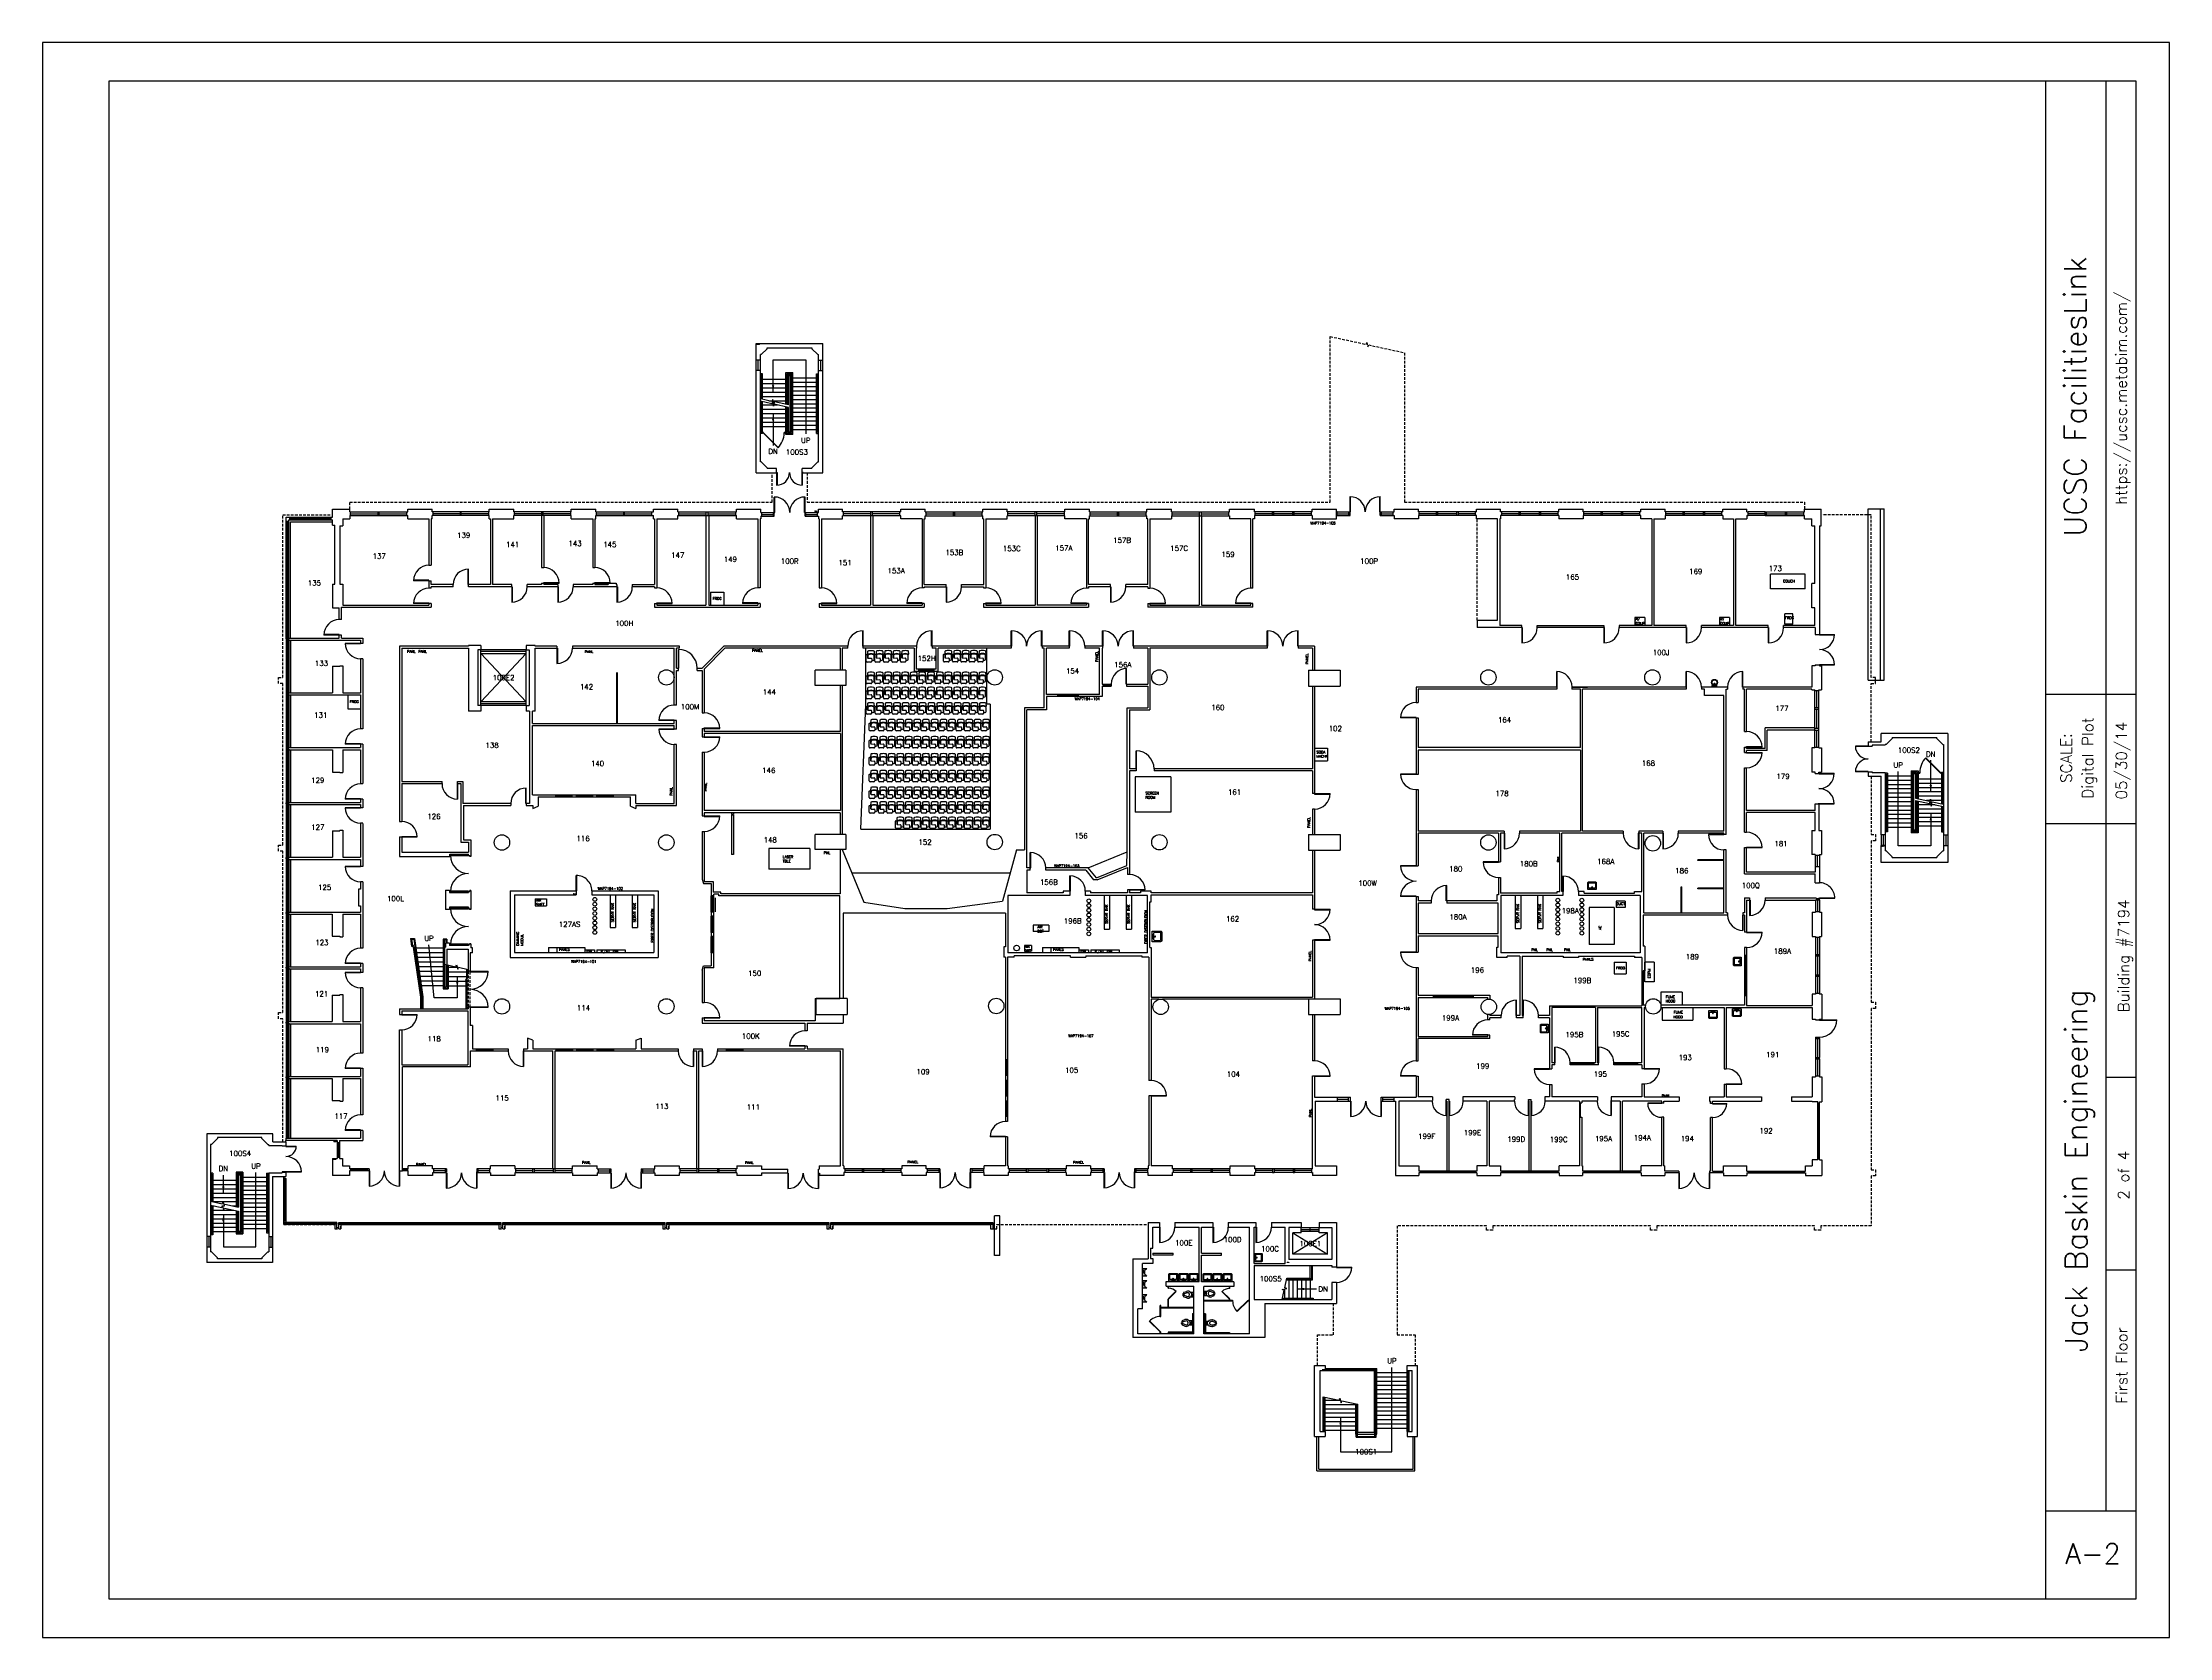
# Model space of a CAD drawing. Header units: inches. Extents: x -10292 to -5324, y 13582 to 17307.
import ezdxf
from ezdxf.enums import TextEntityAlignment as Align

# ---------------------------------------------------------------- set-up
doc = ezdxf.new("R2010")
doc.units = ezdxf.units.IN
doc.header["$MEASUREMENT"] = 0
doc.linetypes.add('HIDDEN', pattern=[9.525, 6.35, -3.175])
doc.layers.get('0').update_dxf_attribs({"plot": 0})
for name, color, linetype in [('A-ANNO-MTLB', 7, 'Continuous'), ('A-AREA-IDEN', 7, 'Continuous'), ('A-COLS', 1, 'Continuous'), ('A-DOOR', 3, 'Continuous'), ('A-EQPM', 9, 'Continuous'), ('A-FLOR', 9, 'Continuous'), ('A-FLOR-EVTR', 3, 'Continuous'), ('A-FLOR-HRAL', 4, 'Continuous'), ('A-FLOR-OVHD', 2, 'HIDDEN'), ('A-FLOR-PFIX', 9, 'Continuous'), ('A-FLOR-STRS', 9, 'Continuous'), ('A-FLOR-TPTN', 9, 'Continuous'), ('A-FURN', 9, 'Continuous'), ('A-GLAZ', 5, 'Continuous'), ('A-WALL-FULL', 7, 'Continuous'), ('A-WALL-OVHD', 2, 'HIDDEN'), ('A-WALL-PRHT', 8, 'Continuous'), ('A-WALL-PRTN', 9, 'Continuous'), ('T-WIFI-WAPS', 8, 'Continuous')]:
    doc.layers.add(name, color=color, linetype=linetype)
doc.layers.get('0').off()
doc.styles.add('SM_BLK_TEXT', font='TC-SIMP.SHX')
doc.styles.get("Standard").update_dxf_attribs({"font": 'romans.shx', "height": 12})
doc.dimstyles.get("Standard").update_dxf_attribs({"dimtxt": 0.18, "dimasz": 0.18, "dimexe": 0.18, "dimexo": 0.0625, "dimgap": 0.09, "dimtad": 0, "dimtih": 1, "dimtoh": 1, "dimdec": 4, "dimzin": 0, "dimdsep": 46, "dimtxsty": 'Standard', "dimcen": 0.09, "dimadec": 0, "dimazin": 0, "dimtfac": 1, "dimtdec": 4, "dimtofl": 0, "dimtmove": 0, "dimatfit": 3, "dimfxl": 0, "dimtolj": 1, "dimtzin": 0, "dimarcsym": 0})

# ---------------------------------------------------------------- blocks, each defined once
blk = doc.blocks.new('SINKSQUARE')
at = {"layer": 'A-FLOR-PFIX'}
for p, q in [((-10, 0), (10, 0)), ((-0.8, -1.8), (-0.8, -5.8)), ((0.7, -1.8), (0.7, -5.8))]:
    blk.add_line(p, q, dxfattribs=at)
for points in [[(10, 0), (10, -16, -0.414214), (8, -18), (-8, -18, -0.414214), (-10, -16), (-10, 0)], [(0.7, -3.5), (6.5, -3.5, -0.414214), (8, -5), (8, -14.5, -0.414214), (6.5, -16), (-6.5, -16, -0.414214), (-8, -14.5), (-8, -5, -0.414214), (-6.5, -3.5), (-0.8, -3.5)]]:
    blk.add_lwpolyline(points, format="xyb", dxfattribs=at)
for centre in [(-3, -2), (3, -2)]:
    blk.add_circle(centre, 0.75, dxfattribs=at)
for centre, start, end in [((0, -1.8), 0, 180), ((0, -5.8), 180, 0)]:
    blk.add_arc(centre, 0.75, start, end, dxfattribs=at)
for tag, p in [('INFO_BLOCK_ID', (0, 0)), ('SM_DESCRIPTION', (0, -18)), ('ROOM_NUMBER', (0, -9)), ('COMMENT', (0, -36)), ('HEIGHT', (0, -27))]:
    blk.add_attdef(tag, text='', height=6).set_placement(p, align=Align.CENTER)
blk = doc.blocks.new('TOILET')
at = {"layer": 'A-FLOR-PFIX'}
for p, q in [((-7.6, 16.5), (-5.5, 22.1)), ((-4.7, 6.7), (-4.7, 0)), ((-4.7, 0), (4.7, 0)), ((-4.4, 15.2), (-2.2, 20.8)), ((-3.5, 4.1), (-3.5, 4.7)), ((-3.5, 4.1), (3.5, 4.1)), ((-1.9, 22.2), (-2.1, 21.8)), ((2, 22), (2.1, 21.8)), ((4.4, 15.2), (2.2, 20.8)), ((3.5, 4.1), (3.5, 4.7)), ((4.7, 0), (4.7, 6.7)), ((5.5, 22.1), (7.6, 16.5))]:
    blk.add_line(p, q, dxfattribs=at)
for points in [[(-1.5, 2.3), (-3.7, 2.3), (-3.7, 1.9)], [(-3.7, 1.9), (-1.5, 1.9)]]:
    blk.add_lwpolyline(points, dxfattribs=at)
blk.add_circle((-0.2, 2.1), 1.36, dxfattribs=at)
for centre, radius, start, end in [((0, 13.5), 8.2, 158.6763, 235.1501), ((-3.8, 21.4), 1.76, 338.6763, 158.6763), ((0, 13.5), 4.69, 158.6763, 21.3237), ((-5.9, 4.7), 2.34, 0, 60), ((0, 21.5), 3.52, 25.5121, 154.4879), ((0, 21.4), 2.1, 18.3772, 155.7298), ((3.8, 21.4), 1.76, 21.3237, 201.3237), ((5.9, 4.7), 2.34, 120, 180), ((0, 13.5), 8.2, 304.8499, 21.3237)]:
    blk.add_arc(centre, radius, start, end, dxfattribs=at)
for tag, p in [('INFO_BLOCK_ID', (0, 0)), ('SM_DESCRIPTION', (0, -18)), ('ROOM_NUMBER', (0, -9)), ('COMMENT', (0, -36)), ('HEIGHT', (0, -27))]:
    blk.add_attdef(tag, text='', height=6).set_placement(p, align=Align.CENTER)
blk = doc.blocks.new('URINAL')
at = {"layer": 'A-FLOR-PFIX'}
for p, q in [((-9, 0), (-9, 8.9)), ((9, 0), (-9, 0)), ((-7, 6.7), (-6.8, 4.9)), ((-4.2, 2.4), (-4.2, 1.7)), ((-1.3, 2.4), (-4.2, 2.4)), ((-4.2, 1.7), (-1.3, 1.7)), ((3.9, 4.3), (-3.9, 4.3)), ((7, 6.7), (6.8, 4.9)), ((9, 8.9), (9, 0))]:
    blk.add_line(p, q, dxfattribs=at)
blk.add_circle((0.3, 2.1), 1.61, dxfattribs=at)
for centre, radius, start, end in [((-9, 7.2), 1.62, 30.0151, 90), ((-10.8, 5.8), 3.9, 12.3714, 34.73), ((-4.3, 10.1), 5.82, 243.9939, 273.459), ((4.3, 10.1), 5.82, 266.541, 296.0061), ((10.8, 5.8), 3.9, 145.27, 167.6286), ((9, 7.2), 1.62, 90, 151.9772)]:
    blk.add_arc(centre, radius, start, end, dxfattribs=at)
for tag, p in [('INFO_BLOCK_ID', (0, 0)), ('SM_DESCRIPTION', (0, -18)), ('ROOM_NUMBER', (0, -9)), ('COMMENT', (0, -36)), ('HEIGHT', (0, -27))]:
    blk.add_attdef(tag, text='', height=6).set_placement(p, align=Align.CENTER)
blk = doc.blocks.new('CHAIRTABLET')
at = {"layer": 'A-FURN'}
for p, q in [((-22.5, 0.5), (-22.5, 10.7)), ((-20, 13.2), (-2, 13.2)), ((-11.1, 8.3), (-11.7, -0.6)), ((-4.7, 8.6), (-11.1, 8.6)), ((-2, 9.8), (-9.6, 9.8)), ((-1.2, 12.5), (-1.2, 10.5)), ((6.4, 9.4), (0.1, 9.7)), ((-13.2, -2), (-20, -2)), ((-14.9, -8.6), (-4.7, -8.6)), ((0.1, -9.7), (6.4, -9.4))]:
    blk.add_line(p, q, dxfattribs=at)
for centre, radius, start, end in [((-20, 10.7), 2.5, 90, 180), ((-20, 0.5), 2.5, 180, 270), ((-9.6, 8.3), 1.5, 90, 176.34778), ((-4.7, 5.2), 3.31, 19.83296, 90), ((-2, 12.5), 0.75, 0, 90), ((-2, 10.5), 0.75, 270, 0), ((-21, 0), 20.4, 341.82199, 18.17801), ((0, 8.5), 1.25, 87.00003, 217.25262), ((-4.5, 5.1), 4.4, 22.31708, 37.25262), ((-21.3, 0), 22, 342.12732, 17.87268), ((6.3, 7.9), 1.5, 38.34637, 87.00003), ((3.6, 5.8), 4.95, 8.41341, 38.34637), ((-31.8, 0), 40.8, 350.83889, 9.16111), ((35.1, 0), 53.1, 182.15718, 186.59729), ((-14.9, -5.8), 2.81, 187.24164, 270), ((-13.2, -0.5), 1.5, 270, 356.34778), ((-4.7, -5.3), 3.31, 270, 340.16704), ((0, -8.5), 1.25, 142.74738, 272.99997), ((-4.5, -5.1), 4.4, 322.74738, 337.68292), ((6.3, -7.9), 1.5, 272.99997, 321.65363), ((3.6, -5.8), 4.95, 321.65363, 351.58659)]:
    blk.add_arc(centre, radius, start, end, dxfattribs=at)
for tag, p in [('INFO_BLOCK_ID', (0, 0)), ('SM_DESCRIPTION', (0, -18)), ('ROOM_NUMBER', (0, -9)), ('COMMENT', (0, -36)), ('HEIGHT', (0, -27))]:
    blk.add_attdef(tag, text='', height=6).set_placement(p, align=Align.CENTER)
blk = doc.blocks.new('WATERFOUNTAIN')
at = {"layer": 'A-FLOR-PFIX'}
for p, q in [((-5, 5), (-5, 2.5)), ((-5, 1.3), (-5, 0)), ((5, 0), (-5, 0)), ((0.8, 7.6), (-0.7, 7.6)), ((0.1, 6.9), (0.1, 8.4)), ((5, 5), (5, 0))]:
    blk.add_line(p, q, dxfattribs=at)
blk.add_lwpolyline([(-6.1, 2.5), (-6.1, 1.3), (-3.3, 1.3), (-3.3, 2.5)], close=True, dxfattribs=at)
for centre, radius in [((0, 9.9), 7), ((0, 9.9), 6), ((-5.6, 1.9), 0.344), ((0.1, 7.6), 0.75)]:
    blk.add_circle(centre, radius, dxfattribs=at)
at = {"style": 'SM_BLK_TEXT'}
for tag, p in [('INFO_BLOCK_ID', (0, 0)), ('SM_DESCRIPTION', (0, -18)), ('ROOM_NUMBER', (0, -9)), ('COMMENT', (0, -36)), ('HEIGHT', (0, -27))]:
    blk.add_attdef(tag, text='', height=6, dxfattribs=at).set_placement(p, align=Align.CENTER)
blk = doc.blocks.new('A-ANNO-MTLB')
at = {"layer": 'A-ANNO-MTLB'}
for p, q in [((5143.6, 99.5), (5143.6, 3995.9)), ((5298.1, 324.6), (5298.1, 3995.9)), ((5375.3, 2421.6), (5143.6, 2421.6)), ((5143.6, 2089.8), (5375.3, 2089.8)), ((5375.3, 1437.7), (5298.1, 1437.7)), ((5375.3, 942.8), (5298.1, 942.8)), ((5375.3, 324.6), (5143.6, 324.6))]:
    blk.add_line(p, q, dxfattribs=at)
for points in [[(5460.6, 4095.5), (0, 4095.5), (0, 0), (5460.6, 0)], [(170.6, 99.5), (5375.3, 99.5), (5375.3, 3995.9), (170.6, 3995.9)]]:
    blk.add_lwpolyline(points, close=True, dxfattribs=at)
at = {"layer": 'A-ANNO-MTLB', "insert": (5195.4, 2258.1), "char_height": 28.44, "width": 270.187, "attachment_point": 5, "rotation": 90}
blk.add_mtext('SCALE:', dxfattribs=at)
at = {"layer": 'A-ANNO-MTLB'}
for tag, height, p in [('SYSTEM', 56.9, (5218.6, 3186.2)), ('ADDRESS', 28.4, (5336.8, 3182.1)), ('SCALE', 28.4, (5250.6, 2258.1)), ('DATE', 28.4, (5337.2, 2251.5)), ('BLDG_ID', 28.4, (5342.9, 1750.3)), ('BLDG_NAME', 56.9, (5221.1, 1198.2)), ('FLOOR_ID', 28.4, (5342.9, 1187)), ('FLOOR_NAME', 28.4, (5338, 698.6))]:
    blk.add_attdef(tag, text='', height=height, rotation=90, dxfattribs=at).set_placement(p, align=Align.MIDDLE_CENTER)
blk.add_attdef('NUMBER', text='', height=51.8, dxfattribs=at).set_placement((5264.6, 215.3), align=Align.MIDDLE_CENTER)

msp = doc.modelspace()

# ---------------------------------------------------------------- linework, layer by layer
at = {"layer": 'A-COLS'}
for p, q in [((-8415.3, 15841.3), (-8487.3, 15841.3)), ((-8487.3, 15805.3), (-8487.3, 15841.3)), ((-8415.3, 15805.3), (-8487.3, 15805.3)), ((-8415.3, 15841.3), (-8415.3, 15805.3)), ((-7335.3, 15841.3), (-7260.8, 15841.3)), ((-7335.3, 15841.3), (-7335.3, 15803.8)), ((-7335.3, 15803.8), (-7260.8, 15803.8)), ((-7260.8, 15841.3), (-7260.8, 15803.8)), ((-8415.3, 15457.8), (-8487.3, 15457.8)), ((-8487.3, 15422.3), (-8487.3, 15457.8)), ((-8415.3, 15457.8), (-8415.3, 15422.3)), ((-7335.3, 15457.3), (-7260.8, 15457.3)), ((-7335.3, 15457.3), (-7335.3, 15420.8)), ((-7260.8, 15457.3), (-7260.8, 15420.8)), ((-8415.3, 15422.3), (-8487.3, 15422.3)), ((-7335.3, 15420.8), (-7260.8, 15420.8)), ((-8412.8, 15074.3), (-8484.8, 15074.3)), ((-8484.8, 15037.3), (-8484.8, 15074.3)), ((-8412.8, 15074.3), (-8412.8, 15037.3)), ((-7334.8, 15073.3), (-7260.8, 15073.3)), ((-7334.8, 15073.3), (-7334.8, 15036.8)), ((-7260.8, 15073.3), (-7260.8, 15036.8)), ((-8484.8, 15037.3), (-8412.8, 15037.3)), ((-7334.8, 15036.8), (-7260.8, 15036.8))]:
    msp.add_line(p, q, dxfattribs=at)
for centre in [(-8834.8, 15824.3), (-8067.8, 15824.3), (-7683.3, 15824.3), (-6914.8, 15824.3), (-6531.8, 15824.3), (-9218.8, 15438.8), (-8834.8, 15438.8), (-8067.8, 15439.8), (-7683.3, 15439.3), (-6914.8, 15438.7), (-6530.8, 15436.8), (-9218.8, 15055.8), (-8834.8, 15055.8), (-8064.3, 15056.8), (-7680.3, 15054.8), (-6913.8, 15054.8), (-6529.8, 15055.8)]:
    msp.add_circle(centre, 18, dxfattribs=at)
at = {"layer": 'A-DOOR'}
for p, q in [((-8577.3, 16303.3), (-8577.3, 16273.3)), ((-8577.3, 16303.3), (-8576.3, 16303.3)), ((-8576.3, 16303.3), (-8576.3, 16273.3)), ((-8517.3, 16303.3), (-8518.3, 16303.3)), ((-8518.3, 16303.3), (-8518.3, 16273.3)), ((-8517.3, 16303.3), (-8517.3, 16273.3)), ((-8582.8, 16209.8), (-8582.8, 16245.8)), ((-8581.8, 16209.8), (-8581.8, 16245.8)), ((-8511.8, 16209.8), (-8511.8, 16245.8)), ((-8510.8, 16209.8), (-8510.8, 16245.8)), ((-7237.8, 16211.3), (-7237.8, 16246.6)), ((-7236.8, 16211.3), (-7236.8, 16246.6)), ((-7168.3, 16211.3), (-7168.3, 16246.6)), ((-7167.3, 16211.3), (-7167.3, 16246.6)), ((-8582.8, 16209.8), (-8581.8, 16209.8)), ((-8510.8, 16209.8), (-8511.8, 16209.8)), ((-7237.8, 16211.3), (-7236.8, 16211.3)), ((-7167.3, 16211.3), (-7168.3, 16211.3)), ((-9389.3, 16051.3), (-9425.3, 16051.3)), ((-9389.3, 16050.3), (-9425.3, 16050.3)), ((-9389.3, 16050.3), (-9389.3, 16051.3)), ((-9297.8, 16041.3), (-9297.8, 16077.3)), ((-9296.8, 16041.3), (-9296.8, 16077.3)), ((-9121.3, 16044.8), (-9121.3, 16045.8)), ((-9121.3, 16045.8), (-9085.3, 16045.8)), ((-9001.8, 16044.8), (-9001.8, 16045.8)), ((-9001.8, 16045.8), (-8965.8, 16045.8)), ((-9389.3, 15997.8), (-9425.3, 15997.8)), ((-9389.3, 15996.8), (-9425.3, 15996.8)), ((-9389.3, 15996.8), (-9389.3, 15997.8)), ((-9296.8, 16041.3), (-9297.8, 16041.3)), ((-9195.8, 16036.3), (-9195.8, 16000.3)), ((-9195.8, 16036.3), (-9194.8, 16036.3)), ((-9194.8, 16036.3), (-9194.8, 16000.3)), ((-9121.3, 16044.8), (-9085.3, 16044.8)), ((-9088.3, 16036.3), (-9088.3, 16000.3)), ((-9088.3, 16036.3), (-9087.3, 16036.3)), ((-9087.3, 16036.3), (-9087.3, 16000.3)), ((-9001.8, 16044.8), (-8965.8, 16044.8)), ((-8950.3, 16036.3), (-8950.3, 16000.3)), ((-8950.3, 16036.3), (-8949.3, 16036.3)), ((-8949.3, 16036.3), (-8949.3, 16000.3)), ((-8857.3, 15997.3), (-8857.3, 15998.3)), ((-8857.3, 15998.3), (-8821.3, 15998.3)), ((-8857.3, 15997.3), (-8821.3, 15997.3)), ((-8620.8, 15998.3), (-8656.8, 15998.3)), ((-8620.8, 15997.3), (-8656.8, 15997.3)), ((-8620.8, 15997.3), (-8620.8, 15998.3)), ((-8472.8, 15997.3), (-8472.8, 15998.3)), ((-8472.8, 15998.3), (-8436.8, 15998.3)), ((-8472.8, 15997.3), (-8436.8, 15997.3)), ((-8237.3, 15998.3), (-8273.3, 15998.3)), ((-8237.3, 15997.3), (-8273.3, 15997.3)), ((-8237.3, 15997.3), (-8237.3, 15998.3)), ((-8181.3, 16036.3), (-8181.3, 16000.3)), ((-8181.3, 16036.3), (-8180.3, 16036.3)), ((-8180.3, 16036.3), (-8180.3, 16000.3)), ((-8088.8, 15997.3), (-8088.8, 15998.3)), ((-8088.8, 15998.3), (-8052.8, 15998.3)), ((-8088.8, 15997.3), (-8052.8, 15997.3)), ((-7853.8, 15997.8), (-7889.8, 15997.8)), ((-7853.8, 15996.8), (-7889.8, 15996.8)), ((-7853.8, 15996.8), (-7853.8, 15997.8)), ((-7797.8, 16036.3), (-7797.8, 16000.3)), ((-7797.8, 16036.3), (-7796.8, 16036.3)), ((-7796.8, 16036.3), (-7796.8, 16000.3)), ((-7705.3, 15996.8), (-7705.3, 15997.8)), ((-7705.3, 15997.8), (-7669.3, 15997.8)), ((-7705.3, 15996.8), (-7669.3, 15996.8)), ((-7469.8, 15997.8), (-7505.8, 15997.8)), ((-7469.8, 15996.8), (-7505.8, 15996.8)), ((-7469.8, 15996.8), (-7469.8, 15997.8)), ((-9598.8, 15924.3), (-9634.8, 15924.3)), ((-9598.8, 15923.3), (-9634.8, 15923.3)), ((-9598.8, 15923.3), (-9598.8, 15924.3)), ((-9548.8, 15903.8), (-9584.8, 15903.8)), ((-9548.8, 15902.8), (-9584.8, 15902.8)), ((-9548.8, 15903.8), (-9548.8, 15902.8)), ((-8376.3, 15897.3), (-8376.3, 15933.3)), ((-8375.3, 15897.3), (-8376.3, 15897.3)), ((-8375.3, 15897.3), (-8375.3, 15933.3)), ((-8215.3, 15897.3), (-8215.3, 15933.3)), ((-8214.3, 15897.3), (-8215.3, 15897.3)), ((-8214.3, 15897.3), (-8214.3, 15933.3)), ((-8029.3, 15897.3), (-8029.3, 15933.3)), ((-8029.3, 15897.3), (-8028.3, 15897.3)), ((-8028.3, 15897.3), (-8028.3, 15933.3)), ((-7958.3, 15897.3), (-7958.3, 15933.3)), ((-7957.3, 15897.3), (-7958.3, 15897.3)), ((-7957.3, 15897.3), (-7957.3, 15933.3)), ((-7893.8, 15897.3), (-7893.8, 15933.3)), ((-7893.8, 15897.3), (-7892.8, 15897.3)), ((-7892.8, 15897.3), (-7892.8, 15933.3)), ((-7815.8, 15897.3), (-7815.8, 15933.3)), ((-7815.8, 15897.3), (-7814.8, 15897.3)), ((-7814.8, 15897.3), (-7814.8, 15933.3)), ((-7744.8, 15897.3), (-7744.8, 15933.3)), ((-7743.8, 15897.3), (-7744.8, 15897.3)), ((-7743.8, 15897.3), (-7743.8, 15933.3)), ((-7431.3, 15897.3), (-7431.3, 15933.3)), ((-7431.3, 15897.3), (-7430.3, 15897.3)), ((-7430.3, 15897.3), (-7430.3, 15933.3)), ((-7360.3, 15897.3), (-7360.3, 15933.3)), ((-7359.3, 15897.3), (-7360.3, 15897.3)), ((-7359.3, 15897.3), (-7359.3, 15933.3)), ((-6836.8, 15940.8), (-6836.8, 15904.8)), ((-6836.8, 15940.8), (-6835.8, 15940.8)), ((-6835.8, 15940.8), (-6835.8, 15904.8)), ((-6645.3, 15940.8), (-6645.3, 15904.8)), ((-6645.3, 15940.8), (-6644.3, 15940.8)), ((-6644.3, 15940.8), (-6644.3, 15904.8)), ((-6453.3, 15940.8), (-6453.3, 15904.8)), ((-6453.3, 15940.8), (-6452.3, 15940.8)), ((-6452.3, 15940.8), (-6452.3, 15904.8)), ((-6261.3, 15940.8), (-6261.3, 15904.8)), ((-6261.3, 15940.8), (-6260.3, 15940.8)), ((-6260.3, 15940.8), (-6260.3, 15904.8)), ((-6141.8, 15924.8), (-6106.3, 15924.8)), ((-6141.8, 15924.8), (-6141.8, 15923.8)), ((-6141.8, 15923.8), (-6106.3, 15923.8)), ((-9090.3, 15892.8), (-9090.3, 15856.8)), ((-9090.3, 15892.8), (-9089.3, 15892.8)), ((-9089.3, 15892.8), (-9089.3, 15856.8)), ((-8806.8, 15845.8), (-8806.8, 15889.8)), ((-8805.8, 15845.8), (-8805.8, 15889.8)), ((-6141.8, 15853.8), (-6141.8, 15854.8)), ((-6141.8, 15854.8), (-6106.3, 15854.8)), ((-6141.8, 15853.8), (-6106.3, 15853.8)), ((-8806.8, 15845.8), (-8805.8, 15845.8)), ((-7760.8, 15808.8), (-7760.8, 15844.8)), ((-7759.8, 15808.8), (-7760.8, 15808.8)), ((-7759.8, 15808.8), (-7759.8, 15844.8)), ((-6755.3, 15801.8), (-6755.3, 15837.8)), ((-6755.3, 15801.8), (-6754.3, 15801.8)), ((-6754.3, 15801.8), (-6754.3, 15837.8)), ((-6683.3, 15801.8), (-6719.3, 15801.8)), ((-6719.3, 15801.8), (-6719.3, 15800.8)), ((-6683.3, 15800.8), (-6719.3, 15800.8)), ((-6683.3, 15801.8), (-6683.3, 15800.8)), ((-6453.3, 15801.8), (-6453.3, 15837.8)), ((-6453.3, 15801.8), (-6452.3, 15801.8)), ((-6452.3, 15801.8), (-6452.3, 15837.8)), ((-6321.3, 15801.8), (-6321.3, 15837.8)), ((-6320.3, 15801.8), (-6321.3, 15801.8)), ((-6320.3, 15801.8), (-6320.3, 15837.8)), ((-8816.3, 15724.8), (-8852.3, 15724.8)), ((-8816.3, 15723.8), (-8852.3, 15723.8)), ((-8816.3, 15703.8), (-8852.3, 15703.8)), ((-8816.3, 15702.8), (-8852.3, 15702.8)), ((-8816.3, 15723.8), (-8816.3, 15724.8)), ((-8816.3, 15703.8), (-8816.3, 15702.8)), ((-8746.3, 15705.3), (-8746.3, 15706.3)), ((-8746.3, 15706.3), (-8710.3, 15706.3)), ((-8746.3, 15705.3), (-8710.3, 15705.3)), ((-7083.8, 15730.8), (-7119.8, 15730.8)), ((-7083.8, 15729.8), (-7119.8, 15729.8)), ((-7083.8, 15729.8), (-7083.8, 15730.8)), ((-9548.8, 15669.3), (-9584.8, 15669.3)), ((-9548.8, 15668.3), (-9584.8, 15668.3)), ((-9548.8, 15668.3), (-9548.8, 15669.3)), ((-8746.3, 15685.8), (-8710.3, 15685.8)), ((-8746.3, 15685.8), (-8746.3, 15684.8)), ((-8746.3, 15684.8), (-8710.3, 15684.8)), ((-7737.8, 15610.8), (-7737.8, 15652.8)), ((-7736.8, 15610.8), (-7736.8, 15652.8)), ((-6311.8, 15661.8), (-6311.8, 15662.8)), ((-6311.8, 15662.8), (-6275.8, 15662.8)), ((-6311.8, 15661.8), (-6275.8, 15661.8)), ((-6311.8, 15649.3), (-6275.8, 15649.3)), ((-6311.8, 15649.3), (-6311.8, 15648.3)), ((-6311.8, 15648.3), (-6275.8, 15648.3)), ((-6027.8, 15663.8), (-6057.8, 15663.8)), ((-6027.8, 15662.8), (-6057.8, 15662.8)), ((-6027.8, 15663.8), (-6027.8, 15662.8)), ((-7737.8, 15610.8), (-7736.8, 15610.8)), ((-6142.8, 15600.3), (-6107.1, 15600.3)), ((-6142.8, 15600.3), (-6142.8, 15599.3)), ((-6142.8, 15599.3), (-6107.1, 15599.3)), ((-6027.8, 15604.8), (-6057.8, 15604.8)), ((-6027.8, 15603.8), (-6057.8, 15603.8)), ((-6027.8, 15603.8), (-6027.8, 15604.8)), ((-9322.8, 15576.3), (-9323.8, 15576.3)), ((-9323.8, 15576.3), (-9323.8, 15540.3)), ((-9322.8, 15576.3), (-9322.8, 15540.3)), ((-9163.3, 15529.8), (-9163.3, 15565.8)), ((-9162.3, 15529.8), (-9162.3, 15565.8)), ((-7320.8, 15552.8), (-7284.8, 15552.8)), ((-7320.8, 15552.8), (-7320.8, 15551.8)), ((-7320.8, 15551.8), (-7284.8, 15551.8)), ((-7083.8, 15598.3), (-7119.8, 15598.3)), ((-7083.8, 15597.3), (-7119.8, 15597.3)), ((-7083.8, 15598.3), (-7083.8, 15597.3)), ((-9548.8, 15540.8), (-9584.8, 15540.8)), ((-9548.8, 15539.8), (-9584.8, 15539.8)), ((-9548.8, 15519.8), (-9584.8, 15519.8)), ((-9548.8, 15518.8), (-9584.8, 15518.8)), ((-9548.8, 15539.8), (-9548.8, 15540.8)), ((-9548.8, 15519.8), (-9548.8, 15518.8)), ((-9162.3, 15529.8), (-9163.3, 15529.8)), ((-8746.3, 15500.8), (-8710.3, 15500.8)), ((-8746.3, 15500.8), (-8746.3, 15499.8)), ((-8746.3, 15499.8), (-8710.3, 15499.8)), ((-6142.8, 15528.8), (-6142.8, 15529.8)), ((-6142.8, 15529.8), (-6107.1, 15529.8)), ((-6142.8, 15528.8), (-6107.1, 15528.8)), ((-9452.8, 15451.8), (-9452.8, 15452.8)), ((-9452.8, 15452.8), (-9416.8, 15452.8)), ((-9452.8, 15451.8), (-9416.8, 15451.8)), ((-6878.3, 15460.3), (-6878.3, 15424.3)), ((-6878.3, 15460.3), (-6877.3, 15460.3)), ((-6877.3, 15460.3), (-6877.3, 15424.3)), ((-6563.8, 15460.3), (-6564.8, 15460.3)), ((-6564.8, 15460.3), (-6564.8, 15424.3)), ((-6563.8, 15460.3), (-6563.8, 15424.3)), ((-6507.3, 15460.3), (-6507.3, 15424.3)), ((-6507.3, 15460.3), (-6506.3, 15460.3)), ((-6506.3, 15460.3), (-6506.3, 15424.3)), ((-6364.8, 15457.3), (-6400.8, 15457.3)), ((-6364.8, 15456.3), (-6400.8, 15456.3)), ((-6364.8, 15457.3), (-6364.8, 15456.3)), ((-9296.8, 15408.3), (-9338.8, 15408.3)), ((-9296.8, 15407.3), (-9338.8, 15407.3)), ((-9296.8, 15408.3), (-9296.8, 15407.3)), ((-7984.8, 15379.3), (-7984.8, 15415.3)), ((-7983.8, 15379.3), (-7983.8, 15415.3)), ((-6311.8, 15426.8), (-6311.8, 15427.8)), ((-6311.8, 15427.8), (-6275.8, 15427.8)), ((-6311.8, 15426.8), (-6275.8, 15426.8)), ((-9548.8, 15382.8), (-9584.8, 15382.8)), ((-9548.8, 15381.8), (-9584.8, 15381.8)), ((-9548.8, 15382.8), (-9548.8, 15381.8)), ((-9045.3, 15325.8), (-9045.3, 15361.8)), ((-9044.3, 15325.8), (-9044.3, 15361.8)), ((-7984.8, 15379.3), (-7983.8, 15379.3)), ((-7892.3, 15324.8), (-7892.3, 15360.8)), ((-7891.3, 15324.8), (-7891.3, 15360.8)), ((-7083.8, 15384.3), (-7119.8, 15384.3)), ((-7083.8, 15383.3), (-7119.8, 15383.3)), ((-7083.8, 15384.3), (-7083.8, 15383.3)), ((-6891.3, 15393.2), (-6927.3, 15393.2)), ((-6891.3, 15392.2), (-6927.3, 15392.2)), ((-6891.3, 15393.2), (-6891.3, 15392.2)), ((-6740.8, 15324.3), (-6740.8, 15360.3)), ((-6739.8, 15324.3), (-6739.8, 15360.3)), ((-9296.8, 15325.3), (-9338.8, 15325.3)), ((-9296.8, 15324.3), (-9338.8, 15324.3)), ((-9296.8, 15324.3), (-9296.8, 15325.3)), ((-9045.3, 15325.8), (-9044.3, 15325.8)), ((-7892.3, 15324.8), (-7891.3, 15324.8)), ((-7752.8, 15327.8), (-7752.8, 15328.8)), ((-7752.8, 15328.8), (-7716.8, 15328.8)), ((-7752.8, 15327.8), (-7716.8, 15327.8)), ((-7083.8, 15313.3), (-7119.8, 15313.3)), ((-7083.8, 15312.3), (-7119.8, 15312.3)), ((-7083.8, 15312.3), (-7083.8, 15313.3)), ((-7013.3, 15302.3), (-7013.3, 15338.3)), ((-7012.3, 15302.3), (-7013.3, 15302.3)), ((-7012.3, 15302.3), (-7012.3, 15338.3)), ((-6740.8, 15324.3), (-6739.8, 15324.3)), ((-6304.8, 15304.3), (-6304.8, 15268.3)), ((-6304.8, 15304.3), (-6303.8, 15304.3)), ((-6303.8, 15304.3), (-6303.8, 15268.3)), ((-6141.8, 15308.8), (-6141.8, 15309.8)), ((-6141.8, 15309.8), (-6105.8, 15309.8)), ((-6141.8, 15308.8), (-6105.8, 15308.8)), ((-9297.3, 15284.3), (-9339.3, 15284.3)), ((-9297.3, 15283.3), (-9339.3, 15283.3)), ((-9297.3, 15284.3), (-9297.3, 15283.3)), ((-7320.8, 15282.8), (-7284.8, 15282.8)), ((-7320.8, 15282.8), (-7320.8, 15281.8)), ((-7320.8, 15281.8), (-7284.8, 15281.8)), ((-6320.3, 15269.3), (-6321.3, 15269.3)), ((-6321.3, 15269.3), (-6321.3, 15233.3)), ((-6320.3, 15269.3), (-6320.3, 15233.3)), ((-9297.3, 15201.3), (-9339.3, 15201.3)), ((-9297.3, 15200.3), (-9297.3, 15201.3)), ((-7320.8, 15210.8), (-7320.8, 15211.8)), ((-7320.8, 15211.8), (-7284.8, 15211.8)), ((-7320.8, 15210.8), (-7284.8, 15210.8)), ((-6311.8, 15229.3), (-6275.8, 15229.3)), ((-6311.8, 15229.3), (-6311.8, 15228.3)), ((-6311.8, 15228.3), (-6275.8, 15228.3)), ((-9548.8, 15156.8), (-9584.8, 15156.8)), ((-9548.8, 15155.8), (-9584.8, 15155.8)), ((-9548.8, 15155.8), (-9548.8, 15156.8)), ((-9297.3, 15200.3), (-9339.3, 15200.3)), ((-7083.8, 15182.8), (-7119.8, 15182.8)), ((-7083.8, 15181.8), (-7119.8, 15181.8)), ((-7083.8, 15182.8), (-7083.8, 15181.8)), ((-9548.8, 15135.3), (-9584.8, 15135.3)), ((-9548.8, 15134.3), (-9584.8, 15134.3)), ((-9548.8, 15135.3), (-9548.8, 15134.3)), ((-9292.8, 15137.8), (-9250.8, 15137.8)), ((-9292.8, 15137.8), (-9292.8, 15136.8)), ((-9292.8, 15136.8), (-9250.8, 15136.8)), ((-9292.8, 15053.8), (-9292.8, 15054.8)), ((-9292.8, 15054.8), (-9250.8, 15054.8)), ((-9292.8, 15053.8), (-9250.8, 15053.8)), ((-6850.3, 15034.3), (-6850.3, 15070.3)), ((-6849.3, 15034.3), (-6849.3, 15070.3)), ((-6833.8, 15034.3), (-6833.8, 15070.3)), ((-6832.8, 15034.3), (-6832.8, 15070.3)), ((-9452.8, 15037.3), (-9416.8, 15037.3)), ((-9452.8, 15037.3), (-9452.8, 15036.3)), ((-9452.8, 15036.3), (-9416.8, 15036.3)), ((-8746.3, 15029.3), (-8746.3, 15030.3)), ((-8746.3, 15030.3), (-8710.3, 15030.3)), ((-8746.3, 15029.3), (-8710.3, 15029.3)), ((-6849.3, 15034.3), (-6850.3, 15034.3)), ((-6833.8, 15034.3), (-6832.8, 15034.3)), ((-6141.8, 15024.8), (-6100.8, 15024.8)), ((-6141.8, 15024.8), (-6141.8, 15023.8)), ((-6141.8, 15023.8), (-6100.8, 15023.8)), ((-8511.3, 14963.8), (-8547.3, 14963.8)), ((-8511.3, 14962.8), (-8547.3, 14962.8)), ((-8511.3, 14962.8), (-8511.3, 14963.8)), ((-6916.3, 14989.3), (-6952.3, 14989.3)), ((-6916.3, 14988.3), (-6952.3, 14988.3)), ((-6916.3, 14988.3), (-6916.3, 14989.3)), ((-6759.8, 14924.3), (-6759.8, 14960.3)), ((-6758.8, 14924.3), (-6758.8, 14960.3)), ((-6657.8, 14924.3), (-6657.8, 14960.3)), ((-6656.8, 14924.3), (-6656.8, 14960.3)), ((-9548.8, 14911.8), (-9584.8, 14911.8)), ((-9548.8, 14910.8), (-9584.8, 14910.8)), ((-9548.8, 14910.8), (-9548.8, 14911.8)), ((-9168.3, 14951.8), (-9169.3, 14951.8)), ((-9169.3, 14951.8), (-9169.3, 14915.8)), ((-9168.3, 14951.8), (-9168.3, 14915.8)), ((-8771.3, 14951.8), (-8772.3, 14951.8)), ((-8772.3, 14951.8), (-8772.3, 14915.8)), ((-8771.3, 14951.8), (-8771.3, 14915.8)), ((-8751.3, 14951.8), (-8751.3, 14915.8)), ((-8751.3, 14951.8), (-8750.3, 14951.8)), ((-8750.3, 14951.8), (-8750.3, 14915.8)), ((-6771.8, 14909.8), (-6807.8, 14909.8)), ((-6771.8, 14908.8), (-6807.8, 14908.8)), ((-6771.8, 14909.8), (-6771.8, 14908.8)), ((-6759.8, 14924.3), (-6758.8, 14924.3)), ((-6657.8, 14924.3), (-6656.8, 14924.3)), ((-6551.3, 14910.8), (-6515.3, 14910.8)), ((-6551.3, 14910.8), (-6551.3, 14909.8)), ((-6551.3, 14909.8), (-6515.3, 14909.8)), ((-7320.8, 14892.8), (-7320.8, 14893.8)), ((-7320.8, 14893.8), (-7284.8, 14893.8)), ((-7320.8, 14892.8), (-7284.8, 14892.8)), ((-7083.8, 14893.8), (-7119.8, 14893.8)), ((-7083.8, 14892.8), (-7119.8, 14892.8)), ((-7083.8, 14892.8), (-7083.8, 14893.8)), ((-6359.3, 14874.3), (-6359.3, 14875.3)), ((-6359.3, 14875.3), (-6323.3, 14875.3)), ((-6359.3, 14874.3), (-6323.3, 14874.3)), ((-7702.8, 14846.8), (-7702.8, 14847.8)), ((-7702.8, 14847.8), (-7666.8, 14847.8)), ((-7702.8, 14846.8), (-7666.8, 14846.8)), ((-7237.3, 14834.8), (-7237.3, 14798.8)), ((-7237.3, 14834.8), (-7236.3, 14834.8)), ((-7236.3, 14834.8), (-7236.3, 14798.8)), ((-7165.3, 14834.8), (-7166.3, 14834.8)), ((-7166.3, 14834.8), (-7166.3, 14798.8)), ((-7165.3, 14834.8), (-7165.3, 14798.8)), ((-7013.3, 14834.3), (-7014.3, 14834.3)), ((-7014.3, 14834.3), (-7014.3, 14801.3)), ((-7013.3, 14834.3), (-7013.3, 14801.3)), ((-7006.8, 14834.3), (-7006.8, 14801.3)), ((-7006.8, 14834.3), (-7005.8, 14834.3)), ((-7005.8, 14834.3), (-7005.8, 14801.3)), ((-6820.8, 14834.3), (-6821.8, 14834.3)), ((-6821.8, 14834.3), (-6821.8, 14801.3)), ((-6820.8, 14834.3), (-6820.8, 14801.3)), ((-6815.3, 14834.3), (-6815.3, 14801.3)), ((-6815.3, 14834.3), (-6814.3, 14834.3)), ((-6814.3, 14834.3), (-6814.3, 14801.3)), ((-6701.8, 14830.3), (-6701.8, 14797.3)), ((-6701.8, 14830.3), (-6700.8, 14830.3)), ((-6700.8, 14830.3), (-6700.8, 14797.3)), ((-6627.8, 14834.3), (-6628.8, 14834.3)), ((-6628.8, 14834.3), (-6628.8, 14801.3)), ((-6627.8, 14834.3), (-6627.8, 14801.3)), ((-6509.8, 14829.8), (-6542.8, 14829.8)), ((-6509.8, 14828.8), (-6542.8, 14828.8)), ((-6509.8, 14829.8), (-6509.8, 14828.8)), ((-6391.3, 14829.3), (-6358.3, 14829.3)), ((-6391.3, 14829.3), (-6391.3, 14828.3)), ((-6391.3, 14828.3), (-6358.3, 14828.3)), ((-9548.8, 14767.3), (-9584.8, 14767.3)), ((-9548.8, 14766.3), (-9584.8, 14766.3)), ((-9548.8, 14766.3), (-9548.8, 14767.3)), ((-9723.3, 14729.3), (-9699.3, 14729.3)), ((-9723.3, 14729.3), (-9723.3, 14728.3)), ((-9723.3, 14728.3), (-9699.3, 14728.3)), ((-8042.8, 14751.8), (-8078.8, 14751.8)), ((-8042.8, 14750.8), (-8078.8, 14750.8)), ((-8042.8, 14750.8), (-8042.8, 14751.8)), ((-9723.3, 14669.3), (-9723.3, 14670.3)), ((-9723.3, 14670.3), (-9687.3, 14670.3)), ((-9723.3, 14669.3), (-9687.3, 14669.3)), ((-9529.3, 14671.8), (-9529.3, 14636.1)), ((-9529.3, 14671.8), (-9528.3, 14671.8)), ((-9528.3, 14671.8), (-9528.3, 14636.1)), ((-9457.8, 14671.8), (-9458.8, 14671.8)), ((-9458.8, 14671.8), (-9458.8, 14636.1)), ((-9457.8, 14671.8), (-9457.8, 14636.1)), ((-9348.8, 14667.3), (-9348.8, 14631.6)), ((-9348.8, 14667.3), (-9347.8, 14667.3)), ((-9347.8, 14667.3), (-9347.8, 14631.6)), ((-9277.3, 14667.3), (-9278.3, 14667.3)), ((-9278.3, 14667.3), (-9278.3, 14631.6)), ((-9277.3, 14667.3), (-9277.3, 14631.6)), ((-8964.8, 14667.3), (-8964.8, 14631.6)), ((-8964.8, 14667.3), (-8963.8, 14667.3)), ((-8963.8, 14667.3), (-8963.8, 14631.6)), ((-8893.3, 14667.3), (-8894.3, 14667.3)), ((-8894.3, 14667.3), (-8894.3, 14631.6)), ((-8893.3, 14667.3), (-8893.3, 14631.6)), ((-8551.3, 14666.3), (-8551.3, 14630.3)), ((-8551.3, 14666.3), (-8550.3, 14666.3)), ((-8550.3, 14666.3), (-8550.3, 14630.3)), ((-8479.3, 14666.3), (-8480.3, 14666.3)), ((-8480.3, 14666.3), (-8480.3, 14630.3)), ((-8479.3, 14666.3), (-8479.3, 14630.3)), ((-8196.3, 14667.8), (-8196.3, 14632.1)), ((-8196.3, 14667.8), (-8195.3, 14667.8)), ((-8195.3, 14667.8), (-8195.3, 14632.1)), ((-8124.8, 14667.8), (-8125.8, 14667.8)), ((-8125.8, 14667.8), (-8125.8, 14632.1)), ((-8124.8, 14667.8), (-8124.8, 14632.1)), ((-7812.8, 14667.8), (-7812.8, 14632.1)), ((-7812.8, 14667.8), (-7811.8, 14667.8)), ((-7811.8, 14667.8), (-7811.8, 14632.1)), ((-7741.3, 14667.8), (-7742.3, 14667.8)), ((-7742.3, 14667.8), (-7742.3, 14632.1)), ((-7741.3, 14667.8), (-7741.3, 14632.1)), ((-6470.3, 14666.8), (-6470.3, 14630.8)), ((-6470.3, 14666.8), (-6469.3, 14666.8)), ((-6469.3, 14666.8), (-6469.3, 14630.8)), ((-6398.3, 14666.8), (-6399.3, 14666.8)), ((-6399.3, 14666.8), (-6399.3, 14630.8)), ((-6398.3, 14666.8), (-6398.3, 14630.8)), ((-7683.3, 14540.3), (-7683.3, 14504.3)), ((-7683.3, 14540.3), (-7682.3, 14540.3)), ((-7682.3, 14540.3), (-7682.3, 14504.3)), ((-7558.3, 14540.3), (-7558.3, 14504.3)), ((-7558.3, 14540.3), (-7557.3, 14540.3)), ((-7557.3, 14540.3), (-7557.3, 14504.3)), ((-7457.8, 14540.3), (-7457.8, 14504.3)), ((-7457.8, 14540.3), (-7456.8, 14540.3)), ((-7456.8, 14540.3), (-7456.8, 14504.3)), ((-7269.8, 14446.8), (-7233.8, 14446.8)), ((-7269.8, 14446.8), (-7269.8, 14445.8)), ((-7269.8, 14445.8), (-7233.8, 14445.8))]:
    msp.add_line(p, q, dxfattribs=at)
for centre, radius, start, end in [((-8577.3, 16303.3), 30, 270, 0), ((-8517.3, 16303.3), 30, 180, 270), ((-8582.8, 16209.8), 36, 0, 90), ((-8510.8, 16209.8), 36, 90, 180), ((-7237.8, 16211.3), 35.2, 0, 90), ((-7167.3, 16211.3), 35.2, 90, 180), ((-9389.3, 16050.3), 36, 90, 180), ((-9296.8, 16041.3), 36, 90, 180), ((-9121.3, 16044.8), 36, 0, 90), ((-9001.8, 16044.8), 36, 0, 90), ((-9389.3, 15996.8), 36, 90, 180), ((-9195.8, 16036.3), 36, 270, 0), ((-9088.3, 16036.3), 36, 270, 0), ((-8950.3, 16036.3), 36, 270, 0), ((-8857.3, 15997.3), 36, 0, 90), ((-8620.8, 15997.3), 36, 90, 180), ((-8472.8, 15997.3), 36, 0, 90), ((-8237.3, 15997.3), 36, 90, 180), ((-8181.3, 16036.3), 36, 270, 0), ((-8088.8, 15997.3), 36, 0, 90), ((-7853.8, 15996.8), 36, 90, 180), ((-7797.8, 16036.3), 36, 270, 0), ((-7705.3, 15996.8), 36, 0, 90), ((-7469.8, 15996.8), 36, 90, 180), ((-9598.8, 15923.3), 36, 90, 180), ((-9548.8, 15903.8), 36, 180, 270), ((-8375.3, 15897.3), 36, 90, 180), ((-8214.3, 15897.3), 36, 90, 180), ((-8029.3, 15897.3), 36, 0, 90), ((-7957.3, 15897.3), 36, 90, 180), ((-7893.8, 15897.3), 36, 0, 90), ((-7815.8, 15897.3), 36, 0, 90), ((-7743.8, 15897.3), 36, 90, 180), ((-7431.3, 15897.3), 36, 0, 90), ((-7359.3, 15897.3), 36, 90, 180), ((-6836.8, 15940.8), 36, 270, 0), ((-6645.3, 15940.8), 36, 270, 0), ((-6453.3, 15940.8), 36, 270, 0), ((-6261.3, 15940.8), 36, 270, 0), ((-6141.8, 15924.8), 35.5, 270, 0), ((-9090.3, 15892.8), 36, 270, 0), ((-8806.8, 15845.8), 44, 0, 90), ((-6141.8, 15853.8), 35.5, 0, 90), ((-7759.8, 15808.8), 36, 90, 180), ((-6755.3, 15801.8), 36, 0, 90), ((-6453.3, 15801.8), 36, 0, 90), ((-6320.3, 15801.8), 36, 90, 180), ((-8816.3, 15723.8), 36, 90, 180), ((-7083.8, 15729.8), 36, 90, 180), ((-9548.8, 15668.3), 36, 90, 180), ((-8816.3, 15703.8), 36, 180, 270), ((-8746.3, 15705.3), 36, 0, 90), ((-6311.8, 15661.8), 36, 0, 90), ((-8746.3, 15685.8), 36, 270, 0), ((-7737.8, 15610.8), 42, 0, 90), ((-6311.8, 15649.3), 36, 270, 0), ((-6027.8, 15663.8), 30, 180, 270), ((-6142.8, 15600.3), 35.8, 270, 0), ((-6027.8, 15603.8), 30, 90, 180), ((-9548.8, 15539.8), 36, 90, 180), ((-9322.8, 15576.3), 36, 180, 270), ((-9162.3, 15529.8), 36, 90, 180), ((-7320.8, 15552.8), 36, 270, 0), ((-7083.8, 15598.3), 36, 180, 270), ((-6142.8, 15528.8), 35.8, 0, 90), ((-9548.8, 15519.8), 36, 180, 270), ((-8746.3, 15500.8), 36, 270, 0), ((-9452.8, 15451.8), 36, 0, 90), ((-6878.3, 15460.3), 36, 270, 0), ((-6563.8, 15460.3), 36, 180, 270), ((-6507.3, 15460.3), 36, 270, 0), ((-6364.8, 15457.3), 36, 180, 270), ((-6311.8, 15426.8), 36, 0, 90), ((-9296.8, 15408.3), 42, 180, 270), ((-7984.8, 15379.3), 36, 0, 90), ((-9548.8, 15382.8), 36, 180, 270), ((-9296.8, 15324.3), 42, 90, 180), ((-9044.8, 15325.8), 36, 0, 90.7958), ((-7892.3, 15324.8), 36, 0, 90), ((-7752.8, 15327.8), 36, 0, 90), ((-7083.8, 15384.3), 36, 180, 270), ((-6891.3, 15393.2), 36, 180, 270), ((-6740.8, 15324.3), 36, 0, 90), ((-7083.8, 15312.3), 36, 90, 180), ((-7012.3, 15302.3), 36, 90, 180), ((-6304.8, 15304.3), 36, 270, 0), ((-6141.8, 15308.8), 36, 0, 91.5918), ((-9297.3, 15284.3), 42, 180, 270), ((-7320.8, 15282.8), 36, 270, 0), ((-6320.3, 15269.3), 36, 180, 270), ((-9297.3, 15200.3), 42, 90, 180), ((-7320.8, 15210.8), 36, 0, 90), ((-6311.8, 15229.3), 36, 270, 0), ((-9548.8, 15155.8), 36, 90, 180), ((-7083.8, 15182.8), 36, 180, 270), ((-9548.8, 15135.3), 36, 180, 270), ((-9292.8, 15137.8), 42, 270, 0), ((-9292.8, 15053.8), 42, 0, 90), ((-8746.3, 15029.3), 36, 0, 90), ((-6849.3, 15034.3), 36, 90, 180), ((-6833.8, 15034.3), 36, 0, 90), ((-9452.8, 15037.3), 36, 270, 0), ((-6916.3, 14988.3), 36, 90, 180), ((-6141.8, 15024.8), 41, 270, 0), ((-8511.3, 14962.8), 36, 90, 180), ((-6759.8, 14924.3), 36, 0, 90), ((-6657.8, 14924.3), 36, 0, 90), ((-9548.8, 14910.8), 36, 90, 180), ((-9168.3, 14951.8), 36, 180, 270), ((-8771.3, 14951.8), 36, 180, 270), ((-8751.3, 14951.8), 36, 270, 0), ((-7320.8, 14892.8), 36, 0, 90), ((-7083.8, 14892.8), 36, 90, 180), ((-6771.8, 14909.8), 36, 180, 270), ((-6551.3, 14910.8), 36, 270, 0), ((-6359.3, 14874.3), 36, 0, 90), ((-7702.8, 14846.8), 36, 0, 90), ((-7237.3, 14834.8), 36, 270, 0), ((-7165.3, 14834.8), 36, 180, 270), ((-7013.3, 14834.3), 33, 180, 270), ((-7006.8, 14834.3), 33, 270, 0), ((-6820.8, 14834.3), 33, 180, 270), ((-6815.3, 14834.3), 33, 270, 0), ((-6627.8, 14834.3), 33, 180, 270), ((-6509.8, 14829.8), 33, 180, 270), ((-6391.3, 14829.3), 33, 270, 0), ((-9548.8, 14766.3), 36, 90, 180), ((-8042.8, 14750.8), 36, 90, 180), ((-9723.3, 14729.3), 24, 270, 0), ((-9723.3, 14669.3), 36, 0, 90), ((-9529.3, 14671.8), 35.8, 270, 0), ((-9457.8, 14671.8), 35.8, 180, 270), ((-9348.8, 14667.3), 35.8, 270, 0), ((-9277.3, 14667.3), 35.8, 180, 270), ((-8964.8, 14667.3), 35.8, 270, 0), ((-8893.3, 14667.3), 35.8, 180, 270), ((-8551.3, 14666.3), 36, 270, 0), ((-8479.3, 14666.3), 36, 180, 270), ((-8196.3, 14667.8), 35.8, 270, 0), ((-8124.8, 14667.8), 35.8, 180, 270), ((-7812.8, 14667.8), 35.8, 270, 0), ((-7741.3, 14667.8), 35.8, 180, 270), ((-6470.3, 14666.8), 36, 270, 0), ((-6398.3, 14666.8), 36, 180, 270), ((-7683.3, 14540.3), 36, 270, 0), ((-7558.3, 14540.3), 36, 270, 0), ((-7457.8, 14540.3), 36, 270, 0), ((-7269.8, 14446.8), 36, 270, 0)]:
    msp.add_arc(centre, radius, start, end, dxfattribs=at)
at = {"layer": 'A-EQPM'}
for p, q in [((-8731.8, 16023.8), (-8700.3, 16023.8)), ((-8731.8, 16023.8), (-8731.8, 15993.3)), ((-8700.3, 16023.8), (-8700.3, 15993.3)), ((-6549.3, 15964.3), (-6572.8, 15964.3)), ((-6572.8, 15964.3), (-6572.8, 15945.8)), ((-6549.3, 15964.3), (-6549.3, 15945.8)), ((-6351.8, 15964.3), (-6375.3, 15964.3)), ((-6375.3, 15964.3), (-6375.3, 15945.8)), ((-6351.8, 15964.3), (-6351.8, 15945.8)), ((-6203.8, 15972.8), (-6222.3, 15972.8)), ((-6222.3, 15948.8), (-6222.3, 15972.8)), ((-6203.8, 15948.8), (-6222.3, 15948.8)), ((-6203.8, 15948.8), (-6203.8, 15972.8)), ((-9578.8, 15783.3), (-9578.8, 15751.3)), ((-9578.8, 15751.3), (-9548.8, 15751.3)), ((-7320.8, 15659.3), (-7290.8, 15659.3)), ((-7290.8, 15659.3), (-7290.8, 15629.3)), ((-7320.8, 15629.3), (-7290.8, 15629.3)), ((-7739.8, 15591.8), (-7739.8, 15509.8)), ((-7656.8, 15591.8), (-7739.8, 15591.8)), ((-7656.8, 15591.8), (-7656.8, 15509.8)), ((-7656.8, 15509.8), (-7739.8, 15509.8)), ((-8595.3, 15424.8), (-8595.3, 15376.3)), ((-8499.8, 15424.8), (-8595.3, 15424.8)), ((-8499.8, 15424.8), (-8499.8, 15376.3)), ((-8499.8, 15376.3), (-8595.3, 15376.3)), ((-9141.3, 15307.3), (-9141.3, 15290.8)), ((-9141.3, 15307.3), (-9114.8, 15307.3)), ((-9114.8, 15307.3), (-9114.8, 15290.8)), ((-8966.3, 15316.8), (-8966.3, 15239.8)), ((-8953.8, 15316.8), (-8953.8, 15239.8)), ((-8914.8, 15316.8), (-8914.8, 15239.8)), ((-8902.3, 15316.8), (-8902.3, 15239.8)), ((-7812.5, 15315.3), (-7812.5, 15236.3)), ((-7800, 15315.3), (-7800, 15236.3)), ((-7761, 15315.3), (-7761, 15236.3)), ((-7748.5, 15315.3), (-7748.5, 15236.3)), ((-6852, 15314.8), (-6852, 15237.8)), ((-6839.5, 15314.8), (-6839.5, 15237.8)), ((-6800.5, 15314.8), (-6800.5, 15237.8)), ((-6788, 15314.8), (-6788, 15237.8)), ((-6595.8, 15301.3), (-6616.3, 15301.3)), ((-6616.3, 15301.3), (-6616.3, 15286.8)), ((-6595.8, 15301.3), (-6595.8, 15286.8)), ((-9141.3, 15290.8), (-9114.8, 15290.8)), ((-6679.8, 15286.8), (-6679.8, 15200.8)), ((-6621.3, 15286.8), (-6679.8, 15286.8)), ((-6621.3, 15286.8), (-6621.3, 15200.8)), ((-6595.8, 15286.8), (-6616.3, 15286.8)), ((-8966.3, 15239.8), (-8953.8, 15239.8)), ((-8914.8, 15239.8), (-8902.3, 15239.8)), ((-7978.3, 15245.3), (-7978.3, 15230.8)), ((-7941.8, 15245.3), (-7978.3, 15245.3)), ((-7941.8, 15230.8), (-7978.3, 15230.8)), ((-7941.8, 15245.3), (-7941.8, 15230.8)), ((-7812.5, 15236.3), (-7800, 15236.3)), ((-7761, 15236.3), (-7748.5, 15236.3)), ((-6852, 15237.8), (-6839.5, 15237.8)), ((-6800.5, 15237.8), (-6788, 15237.8)), ((-9110.3, 15193.8), (-9110.3, 15181.8)), ((-9110.3, 15193.8), (-9025.3, 15193.8)), ((-9090.3, 15193.8), (-9090.3, 15181.8)), ((-9025.3, 15193.8), (-9025.3, 15181.8)), ((-9025.3, 15187.8), (-9002.3, 15187.8)), ((-9002.3, 15187.8), (-9002.3, 15181.8)), ((-8997.3, 15187.8), (-8997.3, 15181.8)), ((-8997.3, 15187.8), (-8931.3, 15187.8)), ((-8986.8, 15187.8), (-8986.8, 15181.8)), ((-8969.3, 15187.8), (-8969.3, 15181.8)), ((-8931.3, 15187.8), (-8931.3, 15181.8)), ((-7982.3, 15198.3), (-7998.3, 15198.3)), ((-7998.3, 15198.3), (-7998.3, 15184.8)), ((-7982.3, 15184.8), (-7998.3, 15184.8)), ((-7982.3, 15198.3), (-7982.3, 15184.8)), ((-7956.5, 15193.8), (-7956.5, 15181.8)), ((-7956.5, 15193.8), (-7871.5, 15193.8)), ((-7936.5, 15193.8), (-7936.5, 15181.8)), ((-7871.5, 15193.8), (-7871.5, 15181.8)), ((-7871.5, 15187.8), (-7848.5, 15187.8)), ((-7848.5, 15187.8), (-7848.5, 15181.8)), ((-7843.5, 15187.8), (-7843.5, 15181.8)), ((-7843.5, 15187.8), (-7777.5, 15187.8)), ((-7833, 15187.8), (-7833, 15181.8)), ((-7815.5, 15187.8), (-7815.5, 15181.8)), ((-7777.5, 15187.8), (-7777.5, 15181.8)), ((-6621.3, 15200.8), (-6679.8, 15200.8)), ((-6620.8, 15159.3), (-6620.8, 15132.3)), ((-6620.8, 15159.3), (-6592.8, 15159.3)), ((-6592.8, 15159.3), (-6592.8, 15132.3)), ((-6527.8, 15158.8), (-6549.8, 15158.8)), ((-6549.8, 15113.3), (-6549.8, 15158.8)), ((-6527.8, 15158.8), (-6527.8, 15113.3)), ((-6620.8, 15132.3), (-6592.8, 15132.3)), ((-6527.8, 15113.3), (-6549.8, 15113.3)), ((-6511.8, 15088.8), (-6511.8, 15058.8)), ((-6462.3, 15088.8), (-6511.8, 15088.8)), ((-6509.3, 15053.3), (-6509.3, 15023.8)), ((-6462.3, 15088.8), (-6462.3, 15058.8)), ((-6437.3, 15053.3), (-6437.3, 15023.8)), ((-6509.3, 15023.8), (-6437.3, 15023.8))]:
    msp.add_line(p, q, dxfattribs=at)
for centre, radius in [((-9001.8, 15305.8), 4.5), ((-7848, 15302.3), 4.5), ((-6752.7, 15303.8), 4.5), ((-6696.6, 15303.8), 4.5), ((-9001.8, 15294.8), 4.5), ((-9001.8, 15283.8), 4.5), ((-9001.8, 15272.8), 4.5), ((-9001.8, 15261.8), 4.5), ((-9001.8, 15250.8), 4.5), ((-7848, 15291.3), 4.5), ((-7848, 15280.3), 4.5), ((-7848, 15269.3), 4.5), ((-7848, 15258.3), 4.5), ((-7848, 15247.3), 4.5), ((-6752.7, 15292.8), 4.5), ((-6752.7, 15281.8), 4.5), ((-6752.7, 15270.8), 4.5), ((-6752.7, 15259.8), 4.5), ((-6752.7, 15248.8), 4.5), ((-6696.6, 15292.8), 4.5), ((-6696.6, 15281.8), 4.5), ((-6696.6, 15270.8), 4.5), ((-6696.6, 15259.8), 4.5), ((-6696.6, 15248.8), 4.5), ((-9001.8, 15239.8), 4.5), ((-9001.8, 15228.8), 4.5), ((-7848, 15236.3), 4.5), ((-7848, 15225.3), 4.5), ((-6752.7, 15237.8), 4.5), ((-6752.7, 15226.8), 4.5), ((-6696.6, 15237.8), 4.5), ((-6696.6, 15226.8), 4.5), ((-8016.8, 15192.1), 6.5)]:
    msp.add_circle(centre, radius, dxfattribs=at)
at = {"layer": 'A-FLOR'}
for p, q in [((-8368.8, 15761.3), (-8368.8, 15892.3)), ((-8086.3, 15761.8), (-8086.3, 15892.3)), ((-8380.8, 15469.8), (-8368.8, 15761.3)), ((-8078.8, 15761.8), (-8086.3, 15761.8)), ((-8078.8, 15761.8), (-8078.8, 15469.8)), ((-8380.8, 15469.8), (-8078.8, 15469.8)), ((-8401.7, 15367.8), (-8031.8, 15367.8)), ((-9723.3, 14739.3), (-9723.3, 14742.8)), ((-9723.3, 14742.8), (-9722.8, 14742.8)), ((-9728.3, 14546.3), (-9728.3, 14658.8)), ((-9728.3, 14653.8), (-9727.3, 14653.8)), ((-9724.3, 14653.8), (-9723.3, 14653.8)), ((-9723.3, 14653.8), (-9723.3, 14551.3)), ((-9609.4, 14546.3), (-9728.3, 14546.3)), ((-9604.4, 14551.3), (-9723.3, 14551.3)), ((-9609.4, 14546.3), (-9609.4, 14536.3)), ((-9609.4, 14536.3), (-9604.4, 14536.3)), ((-9604.4, 14536.3), (-9604.4, 14551.3)), ((-9599.9, 14551.3), (-9221.4, 14551.3)), ((-9599.9, 14536.3), (-9599.9, 14551.3)), ((-9599.9, 14536.3), (-9594.9, 14536.3)), ((-9594.9, 14546.3), (-9226.4, 14546.3)), ((-9594.9, 14546.3), (-9594.9, 14536.3)), ((-9226.4, 14546.3), (-9226.4, 14536.3)), ((-9226.4, 14536.3), (-9221.4, 14536.3)), ((-9221.4, 14551.3), (-9221.4, 14536.3)), ((-9216.9, 14551.3), (-8838.4, 14551.3)), ((-9216.9, 14536.3), (-9216.9, 14551.3)), ((-9216.9, 14536.3), (-9211.9, 14536.3)), ((-9211.9, 14546.3), (-8843.4, 14546.3)), ((-9211.9, 14546.3), (-9211.9, 14536.3)), ((-8843.4, 14546.3), (-8843.4, 14536.3)), ((-8843.4, 14536.3), (-8838.4, 14536.3)), ((-8838.4, 14551.3), (-8838.4, 14536.3)), ((-8833.9, 14551.3), (-8455.4, 14551.3)), ((-8833.9, 14536.3), (-8833.9, 14551.3)), ((-8833.9, 14536.3), (-8828.9, 14536.3)), ((-8828.9, 14546.3), (-8460.4, 14546.3)), ((-8828.9, 14546.3), (-8828.9, 14536.3)), ((-8460.4, 14546.3), (-8460.4, 14536.3)), ((-8460.4, 14536.3), (-8455.4, 14536.3)), ((-8455.4, 14551.3), (-8455.4, 14536.3)), ((-8450.9, 14551.3), (-8072.4, 14551.3)), ((-8450.9, 14536.3), (-8450.9, 14551.3)), ((-8450.9, 14536.3), (-8445.9, 14536.3)), ((-8445.9, 14546.3), (-8077.4, 14546.3)), ((-8445.9, 14546.3), (-8445.9, 14536.3)), ((-8077.4, 14546.3), (-8077.4, 14536.3)), ((-8077.4, 14536.3), (-8072.4, 14536.3)), ((-8072.4, 14551.3), (-8072.4, 14536.3)), ((-7330.8, 14420.8), (-7330.8, 14450.3)), ((-7104.8, 14062.8), (-7104.8, 14205.3)), ((-7099.8, 14062.8), (-7099.8, 14205.3)), ((-7295.8, 14062.8), (-7295.8, 14143.1))]:
    msp.add_line(p, q, dxfattribs=at)
for centre in [(-9602.1, 14536.6), (-9219.1, 14536.6), (-8836.1, 14536.6), (-8453.1, 14536.6)]:
    msp.add_arc(centre, 2.26, 353.9744, 186.0256, dxfattribs=at)
at = {"layer": 'A-FLOR-EVTR'}
for p, q in [((-9162.3, 15888.8), (-9267.8, 15888.8)), ((-9267.8, 15758.8), (-9267.8, 15888.8)), ((-9162.3, 15884.7), (-9267.8, 15884.7)), ((-9267.8, 15880.6), (-9162.3, 15767.1)), ((-9162.3, 15880.6), (-9267.8, 15767.1)), ((-9267.8, 15880.6), (-9162.3, 15880.6)), ((-9162.3, 15758.8), (-9162.3, 15888.8)), ((-9162.3, 15767.1), (-9267.8, 15767.1)), ((-9162.3, 15762.9), (-9267.8, 15762.9)), ((-9162.3, 15758.8), (-9267.8, 15758.8)), ((-7371.3, 14476.8), (-7371.3, 14526.8)), ((-7351.8, 14526.8), (-7371.3, 14526.8)), ((-7371.3, 14526.8), (-7290.3, 14476.8)), ((-7290.3, 14526.8), (-7371.3, 14476.8)), ((-7351.8, 14539.3), (-7309.8, 14539.3)), ((-7351.8, 14526.8), (-7351.8, 14539.3)), ((-7351.8, 14534.6), (-7309.8, 14534.6)), ((-7309.8, 14529.8), (-7351.8, 14529.8)), ((-7330.8, 14529.8), (-7330.8, 14539.3)), ((-7309.8, 14526.8), (-7309.8, 14539.3)), ((-7290.3, 14526.8), (-7309.8, 14526.8)), ((-7290.3, 14476.8), (-7290.3, 14526.8)), ((-7290.3, 14476.8), (-7371.3, 14476.8))]:
    msp.add_line(p, q, dxfattribs=at)
at = {"layer": 'A-FLOR-HRAL'}
for p, q in [((-8610.3, 16533.8), (-8615.3, 16533.8)), ((-8612.8, 16531.3), (-8615.3, 16531.3)), ((-8612.8, 16474.6), (-8612.8, 16531.3)), ((-8610.3, 16474), (-8610.3, 16533.8)), ((-8553.8, 16533.8), (-8541.3, 16533.8)), ((-8553.8, 16461.7), (-8553.8, 16533.8)), ((-8551.3, 16531.3), (-8543.8, 16531.3)), ((-8551.3, 16461.1), (-8551.3, 16531.3)), ((-8543.8, 16396.8), (-8543.8, 16531.3)), ((-8541.3, 16394.3), (-8541.3, 16533.8)), ((-8484.4, 16394.3), (-8484.4, 16533.8)), ((-8484.4, 16533.8), (-8479.4, 16533.8)), ((-8481.9, 16396.8), (-8481.9, 16531.3)), ((-8481.9, 16531.3), (-8479.4, 16531.3)), ((-8612.8, 16396.8), (-8612.8, 16469)), ((-8610.3, 16394.3), (-8610.3, 16468.4)), ((-8553.8, 16394.3), (-8553.8, 16456.1)), ((-8551.3, 16396.8), (-8551.3, 16455.5)), ((-8612.8, 16396.8), (-8615.3, 16396.8)), ((-8610.3, 16394.3), (-8615.3, 16394.3)), ((-8608.3, 16396.8), (-8610.3, 16396.8)), ((-8608.3, 16395.3), (-8610.3, 16395.3)), ((-8608.3, 16395.3), (-8608.3, 16396.8)), ((-8608.3, 16395.3), (-8607.6, 16396)), ((-8608.3, 16395.3), (-8574, 16361)), ((-8607.6, 16396), (-8573.3, 16361.7)), ((-8553.8, 16396.8), (-8559.8, 16396.8)), ((-8559.8, 16395.3), (-8559.8, 16396.8)), ((-8553.8, 16395.3), (-8559.8, 16395.3)), ((-8553.8, 16394.3), (-8541.3, 16394.3)), ((-8551.3, 16396.8), (-8543.8, 16396.8)), ((-8484.4, 16394.3), (-8479.4, 16394.3)), ((-8481.9, 16396.8), (-8479.4, 16396.8)), ((-5982.8, 15600.9), (-5987.8, 15600.9)), ((-5985.3, 15598.4), (-5987.8, 15598.4)), ((-5985.3, 15598.4), (-5985.3, 15466.3)), ((-5982.8, 15600.9), (-5982.8, 15463.8)), ((-5913.3, 15603.3), (-5925.8, 15603.3)), ((-5925.8, 15603.3), (-5925.8, 15463.8)), ((-5915.8, 15600.8), (-5923.3, 15600.8)), ((-5923.3, 15600.8), (-5923.3, 15466.3)), ((-5915.8, 15600.8), (-5915.8, 15542.1)), ((-5913.3, 15603.3), (-5913.3, 15541.6)), ((-5913.3, 15602.3), (-5907.3, 15602.3)), ((-5913.3, 15600.8), (-5907.3, 15600.8)), ((-5907.3, 15602.3), (-5907.3, 15600.8)), ((-5859.5, 15601.6), (-5893.8, 15635.9)), ((-5858.8, 15602.3), (-5893.1, 15636.6)), ((-5858.8, 15602.3), (-5859.5, 15601.6)), ((-5858.8, 15602.3), (-5856.8, 15602.3)), ((-5858.8, 15602.3), (-5858.8, 15600.8)), ((-5858.8, 15600.8), (-5856.8, 15600.8)), ((-5856.8, 15603.3), (-5856.8, 15529.2)), ((-5856.8, 15603.3), (-5851.8, 15603.3)), ((-5854.3, 15600.8), (-5854.3, 15528.7)), ((-5854.3, 15600.8), (-5851.8, 15600.8)), ((-5915.8, 15536.5), (-5915.8, 15466.3)), ((-5913.3, 15535.9), (-5913.3, 15463.8)), ((-5856.8, 15523.6), (-5856.8, 15463.8)), ((-5854.3, 15523.1), (-5854.3, 15466.3)), ((-5985.3, 15466.3), (-5987.8, 15466.3)), ((-5982.8, 15463.8), (-5987.8, 15463.8)), ((-5913.3, 15463.8), (-5925.8, 15463.8)), ((-5915.8, 15466.3), (-5923.3, 15466.3)), ((-5856.8, 15463.8), (-5851.8, 15463.8)), ((-5854.3, 15466.3), (-5851.8, 15466.3)), ((-9432.3, 15214.8), (-9423.2, 15214.8)), ((-9432.3, 15214.8), (-9429.7, 15196.8)), ((-9430, 15212.8), (-9425, 15212.8)), ((-9430, 15212.8), (-9428, 15198.8)), ((-9425, 15212.8), (-9405.3, 15078.1)), ((-9423.2, 15214.8), (-9403.3, 15078.3)), ((-9347.8, 15213.3), (-9355.8, 15213.3)), ((-9355.8, 15213.3), (-9355.8, 15096.8)), ((-9353.8, 15211.3), (-9353.8, 15098.8)), ((-9349.8, 15211.3), (-9353.8, 15211.3)), ((-9349.8, 15211.3), (-9349.8, 15203.3)), ((-9347.8, 15213.3), (-9347.8, 15203.3)), ((-9429.7, 15196.8), (-9425.7, 15196.8)), ((-9428, 15198.8), (-9426, 15198.8)), ((-9426.3, 15194.3), (-9424.3, 15194.3)), ((-9426.3, 15194.3), (-9409.3, 15077.8)), ((-9426, 15198.8), (-9425.7, 15196.8)), ((-9424.3, 15194.3), (-9407.3, 15078)), ((-9346.8, 15152.9), (-9346.8, 15098.8)), ((-9344.8, 15152.5), (-9344.8, 15096.8)), ((-9302.8, 15117.3), (-9301.8, 15120.8)), ((-9302.8, 15117.3), (-9302.8, 15049.8)), ((-9301.8, 15143.1), (-9301.8, 15120.8)), ((-9300.8, 15117.3), (-9299.8, 15120.8)), ((-9300.8, 15117.3), (-9300.8, 15049.8)), ((-9299.8, 15142.7), (-9299.8, 15120.8)), ((-9409.3, 15077.8), (-9409.3, 15049.8)), ((-9407.3, 15078), (-9407.3, 15049.8)), ((-9405.3, 15078.1), (-9405.3, 15049.8)), ((-9403.3, 15078.3), (-9403.3, 15049.8)), ((-9355.8, 15096.8), (-9344.8, 15096.8)), ((-9353.8, 15098.8), (-9346.8, 15098.8)), ((-9894.3, 14666.3), (-9899.3, 14666.3)), ((-9896.8, 14663.8), (-9899.3, 14663.8)), ((-9896.8, 14663.8), (-9896.8, 14600.4)), ((-9894.3, 14666.3), (-9894.3, 14599.9)), ((-9837.8, 14666.3), (-9837.8, 14587.5)), ((-9837.8, 14666.3), (-9825.3, 14666.3)), ((-9835.3, 14663.8), (-9835.3, 14587)), ((-9835.3, 14663.8), (-9827.8, 14663.8)), ((-9827.8, 14663.8), (-9827.8, 14529.3)), ((-9825.3, 14666.3), (-9825.3, 14526.8)), ((-9768.4, 14666.3), (-9768.4, 14526.8)), ((-9768.4, 14666.3), (-9763.4, 14666.3)), ((-9765.9, 14663.8), (-9765.9, 14529.3)), ((-9765.9, 14663.8), (-9763.4, 14663.8)), ((-9727.3, 14654.8), (-9724.3, 14654.8)), ((-9727.3, 14654.8), (-9727.3, 14554.3)), ((-9724.3, 14654.8), (-9724.3, 14554.3)), ((-9896.8, 14591.1), (-9896.8, 14524.7)), ((-9894.3, 14590.6), (-9894.3, 14522.2)), ((-9837.8, 14578.2), (-9837.8, 14526.8)), ((-9835.3, 14577.7), (-9835.3, 14529.3)), ((-9896.8, 14524.7), (-9899.3, 14524.7)), ((-9894.3, 14522.2), (-9899.3, 14522.2)), ((-9837.8, 14526.8), (-9825.3, 14526.8)), ((-9835.3, 14529.3), (-9827.8, 14529.3)), ((-9768.4, 14526.8), (-9763.4, 14526.8)), ((-9765.9, 14529.3), (-9763.4, 14529.3)), ((-9724.3, 14554.3), (-9727.3, 14554.3)), ((-9604.4, 14550.3), (-9727.3, 14550.3)), ((-9727.3, 14550.3), (-9727.3, 14547.3)), ((-9604.4, 14547.3), (-9727.3, 14547.3)), ((-9604.4, 14550.3), (-9604.4, 14547.3)), ((-9599.9, 14550.3), (-9221.4, 14550.3)), ((-9599.9, 14550.3), (-9599.9, 14547.3)), ((-9599.9, 14547.3), (-9221.4, 14547.3)), ((-9221.4, 14550.3), (-9221.4, 14547.3)), ((-9216.9, 14550.3), (-8838.4, 14550.3)), ((-9216.9, 14550.3), (-9216.9, 14547.3)), ((-9216.9, 14547.3), (-8838.4, 14547.3)), ((-8838.4, 14550.3), (-8838.4, 14547.3)), ((-8833.9, 14550.3), (-8455.4, 14550.3)), ((-8833.9, 14550.3), (-8833.9, 14547.3)), ((-8833.9, 14547.3), (-8455.4, 14547.3)), ((-8455.4, 14550.3), (-8455.4, 14547.3)), ((-8450.9, 14550.3), (-8072.4, 14550.3)), ((-8450.9, 14550.3), (-8450.9, 14547.3)), ((-8450.9, 14547.3), (-8072.4, 14547.3)), ((-8072.4, 14550.3), (-8072.4, 14547.3)), ((-7386.6, 14417.3), (-7325.4, 14417.3)), ((-7386.3, 14418.8), (-7326.9, 14418.8)), ((-7326.9, 14418.8), (-7326.9, 14450.3)), ((-7325.4, 14417.3), (-7325.4, 14450.3)), ((-7396.3, 14372.8), (-7324.3, 14372.8)), ((-7396, 14374.3), (-7324.3, 14374.3)), ((-7324.3, 14374.3), (-7324.3, 14372.8)), ((-7606.3, 14338.1), (-7606.3, 14294.8)), ((-7606.3, 14338.1), (-7602.8, 14338.1)), ((-7604.8, 14336.6), (-7604.8, 14293.3)), ((-7604.8, 14336.6), (-7602.8, 14336.6)), ((-7575.8, 14337.5), (-7579.3, 14337.5)), ((-7577.3, 14336), (-7579.3, 14336)), ((-7577.3, 14336), (-7577.3, 14292.7)), ((-7575.8, 14337.5), (-7575.8, 14294.2)), ((-7606.3, 14294.8), (-7662.6, 14294.8)), ((-7662.6, 14294.8), (-7662.6, 14291.3)), ((-7604.8, 14293.3), (-7661.1, 14293.3)), ((-7661.1, 14293.3), (-7661.1, 14291.3)), ((-7577.3, 14292.7), (-7521, 14292.7)), ((-7575.8, 14294.2), (-7519.5, 14294.2)), ((-7521, 14292.7), (-7521, 14290.7)), ((-7519.5, 14294.2), (-7519.5, 14290.7)), ((-7292.8, 14209.3), (-7182.8, 14209.3)), ((-7292.8, 14209.3), (-7292.8, 14206.3)), ((-7182.8, 14206.3), (-7182.8, 14209.3)), ((-7179.8, 14051.3), (-7179.8, 14209.3)), ((-7176.8, 14209.3), (-7179.8, 14209.3)), ((-7176.8, 14049.3), (-7176.8, 14209.3)), ((-7292.8, 14206.3), (-7182.8, 14206.3)), ((-7100.8, 14202.3), (-7103.8, 14202.3)), ((-7103.8, 14062.8), (-7103.8, 14202.3)), ((-7100.8, 14062.8), (-7100.8, 14202.3)), ((-7299.8, 14062.8), (-7299.8, 14143.9)), ((-7296.8, 14062.8), (-7296.8, 14143.3)), ((-7223.8, 14049.3), (-7223.8, 14127.3)), ((-7220.8, 14051.3), (-7220.8, 14126.7)), ((-7223.8, 14049.3), (-7176.8, 14049.3)), ((-7220.8, 14051.3), (-7179.8, 14051.3))]:
    msp.add_line(p, q, dxfattribs=at)
for centre, start, end in [((-8608.3, 16395.3), 315, 0), ((-5858.8, 15602.3), 135, 180)]:
    msp.add_arc(centre, 48.5, start, end, dxfattribs=at)
at = {"layer": 'A-FLOR-OVHD', "lineweight": 30}
for points in [[(-8505.8, 16302.3), (-8505.8, 16233.8), (-7284.3, 16233.8), (-7284.3, 16620.7)], [(-7110.8, 16582.8), (-7110.8, 16233.8), (-6176.3, 16233.8), (-6176.3, 16217.3)], [(-9574.3, 16217.3), (-9574.3, 16233.8), (-8587.8, 16233.8), (-8587.8, 16302.3)], [(-9730.8, 14739.3), (-9730.8, 15026.8), (-9740.8, 15026.8), (-9740.8, 15041.3), (-9730.8, 15041.3), (-9730.8, 15418.3), (-9740.8, 15418.3), (-9740.8, 15432.8), (-9730.8, 15432.8), (-9730.8, 15809.8), (-9740.8, 15809.8), (-9740.8, 15824.3), (-9730.8, 15824.3), (-9730.8, 16203.8), (-9616.3, 16203.8)], [(-6020.8, 15673.8), (-6020.8, 15809.8), (-6010.8, 15809.8), (-6010.8, 15824.3), (-6020.8, 15824.3), (-6020.8, 16203.8), (-6135.3, 16203.8)], [(-6020.8, 15593.3), (-6020.8, 15457.3), (-6010.8, 15457.3), (-6010.8, 15442.8), (-6020.8, 15442.8), (-6020.8, 15065.8), (-6010.8, 15065.8), (-6010.8, 15051.3), (-6020.8, 15051.3), (-6020.8, 14674.3), (-6010.8, 14674.3), (-6010.8, 14659.8), (-6020.8, 14659.8), (-6020.8, 14543.3), (-6138.8, 14543.3), (-6138.8, 14533.3), (-6153.3, 14533.3), (-6153.3, 14543.3), (-6521.8, 14543.3), (-6521.8, 14533.3), (-6536.3, 14533.3), (-6536.3, 14543.3), (-6904.8, 14543.3), (-6904.8, 14533.3), (-6919.3, 14533.3), (-6919.3, 14543.3), (-7128.3, 14543.3), (-7128.3, 14288.8), (-7085.8, 14288.8), (-7085.8, 14217.3)], [(-9728.3, 14658.8), (-9728.3, 14546.3), (-9609.4, 14546.3), (-9609.4, 14536.3), (-9594.9, 14536.3), (-9594.9, 14546.3), (-9226.4, 14546.3), (-9226.4, 14536.3), (-9211.9, 14536.3), (-9211.9, 14546.3), (-8843.4, 14546.3), (-8843.4, 14536.3), (-8828.9, 14536.3), (-8828.9, 14546.3), (-8460.4, 14546.3), (-8460.4, 14536.3), (-8445.9, 14536.3), (-8445.9, 14546.3), (-8077.4, 14546.3), (-8077.4, 14536.3), (-8062.9, 14536.3), (-8062.9, 14546.3), (-7709.3, 14546.3)], [(-7314.3, 14217.3), (-7314.3, 14288.8), (-7276.3, 14288.8), (-7276.3, 14361.8)]]:
    msp.add_lwpolyline(points, dxfattribs=at)
at = {"layer": 'A-FLOR-OVHD'}
msp.add_lwpolyline([(-7284.3, 16620.7), (-7200.6, 16602.4), (-7198.8, 16607), (-7196.3, 16596.5), (-7194.5, 16601.1), (-7110.8, 16582.8)], dxfattribs=at)
at = {"layer": 'A-FLOR-STRS'}
for p, q in [((-8615.3, 16520.8), (-8612.8, 16520.8)), ((-8615.3, 16510.8), (-8612.8, 16510.8)), ((-8615.3, 16500.8), (-8612.8, 16500.8)), ((-8610.3, 16520.8), (-8555.8, 16520.8)), ((-8610.3, 16510.8), (-8555.8, 16510.8)), ((-8610.3, 16500.8), (-8555.8, 16500.8)), ((-8555.8, 16536.3), (-8539.8, 16536.3)), ((-8555.8, 16462.1), (-8555.8, 16536.3)), ((-8549.8, 16529.8), (-8545.3, 16529.8)), ((-8549.8, 16460.8), (-8549.8, 16529.8)), ((-8545.3, 16398.3), (-8545.3, 16529.8)), ((-8539.8, 16391.8), (-8539.8, 16536.3)), ((-8539.3, 16523.8), (-8484.4, 16523.8)), ((-8539.3, 16513.8), (-8484.4, 16513.8)), ((-8539.3, 16503.8), (-8484.4, 16503.8)), ((-8539.3, 16493.8), (-8484.4, 16493.8)), ((-8481.9, 16523.8), (-8479.3, 16523.8)), ((-8481.9, 16513.8), (-8479.3, 16513.8)), ((-8481.9, 16503.8), (-8479.3, 16503.8)), ((-8481.9, 16493.8), (-8479.3, 16493.8)), ((-8615.3, 16490.8), (-8612.8, 16490.8)), ((-8615.3, 16480.8), (-8612.8, 16480.8)), ((-8615.3, 16460.8), (-8612.8, 16460.8)), ((-8615.3, 16450.8), (-8612.8, 16450.8)), ((-8610.3, 16490.8), (-8555.8, 16490.8)), ((-8610.3, 16480.8), (-8555.8, 16480.8)), ((-8610.3, 16460.8), (-8585.3, 16460.8)), ((-8610.3, 16450.8), (-8555.8, 16450.8)), ((-8595.6, 16470.8), (-8587.7, 16470.8)), ((-8585.8, 16470.8), (-8555.8, 16470.8)), ((-8583.4, 16460.8), (-8575.5, 16460.8)), ((-8555.8, 16396.8), (-8555.8, 16456.5)), ((-8549.8, 16398.3), (-8549.8, 16455.2)), ((-8539.3, 16483.8), (-8484.4, 16483.8)), ((-8539.3, 16473.8), (-8484.4, 16473.8)), ((-8539.3, 16463.8), (-8484.4, 16463.8)), ((-8539.3, 16453.8), (-8484.4, 16453.8)), ((-8539.3, 16443.8), (-8484.4, 16443.8)), ((-8481.9, 16483.8), (-8479.3, 16483.8)), ((-8481.9, 16473.8), (-8479.3, 16473.8)), ((-8481.9, 16463.8), (-8479.3, 16463.8)), ((-8481.9, 16453.8), (-8479.3, 16453.8)), ((-8481.9, 16443.8), (-8479.3, 16443.8)), ((-8615.3, 16440.8), (-8612.8, 16440.8)), ((-8615.3, 16430.8), (-8612.8, 16430.8)), ((-8615.3, 16420.8), (-8612.8, 16420.8)), ((-8615.3, 16410.8), (-8612.8, 16410.8)), ((-8610.3, 16440.8), (-8555.8, 16440.8)), ((-8610.3, 16430.8), (-8555.8, 16430.8)), ((-8610.3, 16420.8), (-8555.8, 16420.8)), ((-8610.3, 16410.8), (-8555.8, 16410.8)), ((-8555.8, 16391.8), (-8555.8, 16395.3)), ((-8549.8, 16398.3), (-8545.3, 16398.3)), ((-8539.3, 16433.8), (-8484.4, 16433.8)), ((-8539.3, 16423.8), (-8484.4, 16423.8)), ((-8539.3, 16413.8), (-8484.4, 16413.8)), ((-8539.3, 16403.8), (-8484.4, 16403.8)), ((-8481.9, 16433.8), (-8479.3, 16433.8)), ((-8481.9, 16423.8), (-8479.3, 16423.8)), ((-8481.9, 16413.8), (-8479.3, 16413.8)), ((-8481.9, 16403.8), (-8479.3, 16403.8)), ((-8539.8, 16391.8), (-8555.8, 16391.8)), ((-5927.3, 15605.8), (-5911.3, 15605.8)), ((-5927.3, 15605.8), (-5927.3, 15461.3)), ((-5917.3, 15599.3), (-5921.8, 15599.3)), ((-5921.8, 15599.3), (-5921.8, 15467.8)), ((-5917.3, 15599.3), (-5917.3, 15542.4)), ((-5911.3, 15605.8), (-5911.3, 15602.3)), ((-5911.3, 15600.8), (-5911.3, 15541.1)), ((-5985.3, 15593.8), (-5987.8, 15593.8)), ((-5985.3, 15583.8), (-5987.8, 15583.8)), ((-5985.3, 15573.8), (-5987.8, 15573.8)), ((-5985.3, 15563.8), (-5987.8, 15563.8)), ((-5985.3, 15553.8), (-5987.8, 15553.8)), ((-5927.8, 15593.8), (-5982.8, 15593.8)), ((-5927.8, 15583.8), (-5982.8, 15583.8)), ((-5927.8, 15573.8), (-5982.8, 15573.8)), ((-5927.8, 15563.8), (-5982.8, 15563.8)), ((-5927.8, 15553.8), (-5982.8, 15553.8)), ((-5856.8, 15586.8), (-5911.3, 15586.8)), ((-5856.8, 15576.8), (-5911.3, 15576.8)), ((-5856.8, 15566.8), (-5911.3, 15566.8)), ((-5856.8, 15556.8), (-5911.3, 15556.8)), ((-5851.8, 15586.8), (-5854.3, 15586.8)), ((-5851.8, 15576.8), (-5854.3, 15576.8)), ((-5851.8, 15566.8), (-5854.3, 15566.8)), ((-5851.8, 15556.8), (-5854.3, 15556.8)), ((-5985.3, 15543.8), (-5987.8, 15543.8)), ((-5985.3, 15533.8), (-5987.8, 15533.8)), ((-5985.3, 15523.8), (-5987.8, 15523.8)), ((-5985.3, 15513.8), (-5987.8, 15513.8)), ((-5985.3, 15503.8), (-5987.8, 15503.8)), ((-5927.8, 15543.8), (-5982.8, 15543.8)), ((-5927.8, 15533.8), (-5982.8, 15533.8)), ((-5927.8, 15523.8), (-5982.8, 15523.8)), ((-5927.8, 15513.8), (-5982.8, 15513.8)), ((-5927.8, 15503.8), (-5982.8, 15503.8)), ((-5917.3, 15536.8), (-5917.3, 15467.8)), ((-5856.8, 15546.8), (-5911.3, 15546.8)), ((-5911.3, 15535.5), (-5911.3, 15461.3)), ((-5881.3, 15526.8), (-5911.3, 15526.8)), ((-5856.8, 15516.8), (-5911.3, 15516.8)), ((-5856.8, 15506.8), (-5911.3, 15506.8)), ((-5883.7, 15536.8), (-5891.6, 15536.8)), ((-5856.8, 15536.8), (-5881.8, 15536.8)), ((-5871.5, 15526.8), (-5879.5, 15526.8)), ((-5851.8, 15546.8), (-5854.3, 15546.8)), ((-5851.8, 15536.8), (-5854.3, 15536.8)), ((-5851.8, 15516.8), (-5854.3, 15516.8)), ((-5851.8, 15506.8), (-5854.3, 15506.8)), ((-5985.3, 15493.8), (-5987.8, 15493.8)), ((-5985.3, 15483.8), (-5987.8, 15483.8)), ((-5985.3, 15473.8), (-5987.8, 15473.8)), ((-5927.8, 15493.8), (-5982.8, 15493.8)), ((-5927.8, 15483.8), (-5982.8, 15483.8)), ((-5927.8, 15473.8), (-5982.8, 15473.8)), ((-5911.3, 15461.3), (-5927.3, 15461.3)), ((-5917.3, 15467.8), (-5921.8, 15467.8)), ((-5856.8, 15496.8), (-5911.3, 15496.8)), ((-5856.8, 15486.8), (-5911.3, 15486.8)), ((-5856.8, 15476.8), (-5911.3, 15476.8)), ((-5851.8, 15496.8), (-5854.3, 15496.8)), ((-5851.8, 15486.8), (-5854.3, 15486.8)), ((-5851.8, 15476.8), (-5854.3, 15476.8)), ((-9424.1, 15192.8), (-9422.1, 15192.8)), ((-9422.5, 15181.8), (-9420.4, 15181.8)), ((-9420.9, 15170.8), (-9418.8, 15170.8)), ((-9420, 15192.8), (-9355.8, 15192.8)), ((-9419.3, 15159.8), (-9417.2, 15159.8)), ((-9418.4, 15181.8), (-9355.8, 15181.8)), ((-9416.8, 15170.8), (-9355.8, 15170.8)), ((-9415.2, 15159.8), (-9355.8, 15159.8)), ((-9353.8, 15192.8), (-9352.8, 15192.8)), ((-9353.8, 15181.8), (-9352.8, 15181.8)), ((-9353.8, 15170.8), (-9352.8, 15170.8)), ((-9353.8, 15159.8), (-9352.8, 15159.8)), ((-9352.8, 15154.3), (-9352.8, 15101.8)), ((-9348.8, 15153.4), (-9348.8, 15101.8)), ((-9417.7, 15148.8), (-9415.6, 15148.8)), ((-9416, 15137.8), (-9414, 15137.8)), ((-9414.4, 15126.8), (-9412.4, 15126.8)), ((-9413.6, 15148.8), (-9355.8, 15148.8)), ((-9412.8, 15115.8), (-9410.8, 15115.8)), ((-9412, 15137.8), (-9355.8, 15137.8)), ((-9411.2, 15104.8), (-9409.2, 15104.8)), ((-9410.4, 15126.8), (-9355.8, 15126.8)), ((-9408.8, 15115.8), (-9355.8, 15115.8)), ((-9407.2, 15104.8), (-9355.8, 15104.8)), ((-9353.8, 15148.8), (-9352.8, 15148.8)), ((-9353.8, 15137.8), (-9352.8, 15137.8)), ((-9353.8, 15126.8), (-9352.8, 15126.8)), ((-9353.8, 15115.8), (-9352.8, 15115.8)), ((-9353.8, 15104.8), (-9352.8, 15104.8)), ((-9352.8, 15101.8), (-9348.8, 15101.8)), ((-9348.8, 15147.8), (-9346.8, 15147.8)), ((-9348.8, 15136.8), (-9346.8, 15136.8)), ((-9348.8, 15125.8), (-9346.8, 15125.8)), ((-9348.8, 15114.8), (-9346.8, 15114.8)), ((-9348.8, 15103.8), (-9346.8, 15103.8)), ((-9344.8, 15147.8), (-9323.3, 15147.8)), ((-9344.8, 15136.8), (-9301.8, 15136.8)), ((-9344.8, 15125.8), (-9301.8, 15125.8)), ((-9344.8, 15114.8), (-9302.8, 15114.8)), ((-9344.8, 15103.8), (-9302.8, 15103.8)), ((-9300.8, 15114.8), (-9297.8, 15114.8)), ((-9300.8, 15103.8), (-9297.8, 15103.8)), ((-9299.8, 15136.8), (-9297.8, 15136.8)), ((-9299.8, 15125.8), (-9297.8, 15125.8)), ((-9839.8, 14668.8), (-9839.8, 14588)), ((-9823.8, 14668.8), (-9839.8, 14668.8)), ((-9833.8, 14662.3), (-9833.8, 14586.7)), ((-9833.8, 14662.3), (-9829.3, 14662.3)), ((-9829.3, 14662.3), (-9829.3, 14530.8)), ((-9823.8, 14668.8), (-9823.8, 14524.3)), ((-9823.3, 14656.8), (-9768.4, 14656.8)), ((-9765.9, 14656.8), (-9763.3, 14656.8)), ((-9899.3, 14649.8), (-9896.8, 14649.8)), ((-9899.3, 14639.8), (-9896.8, 14639.8)), ((-9899.3, 14629.8), (-9896.8, 14629.8)), ((-9899.3, 14619.8), (-9896.8, 14619.8)), ((-9899.3, 14609.8), (-9896.8, 14609.8)), ((-9894.3, 14649.8), (-9839.8, 14649.8)), ((-9894.3, 14639.8), (-9839.8, 14639.8)), ((-9894.3, 14629.8), (-9839.8, 14629.8)), ((-9894.3, 14619.8), (-9839.8, 14619.8)), ((-9894.3, 14609.8), (-9839.8, 14609.8)), ((-9823.3, 14646.8), (-9768.4, 14646.8)), ((-9823.3, 14636.8), (-9768.4, 14636.8)), ((-9823.3, 14626.8), (-9768.4, 14626.8)), ((-9823.3, 14616.8), (-9768.4, 14616.8)), ((-9823.3, 14606.8), (-9768.4, 14606.8)), ((-9765.9, 14646.8), (-9763.3, 14646.8)), ((-9765.9, 14636.8), (-9763.3, 14636.8)), ((-9765.9, 14626.8), (-9763.3, 14626.8)), ((-9765.9, 14616.8), (-9763.3, 14616.8)), ((-9765.9, 14606.8), (-9763.3, 14606.8)), ((-9899.3, 14589.8), (-9896.8, 14589.8)), ((-9899.3, 14579.8), (-9896.8, 14579.8)), ((-9899.3, 14569.8), (-9896.8, 14569.8)), ((-9899.3, 14559.8), (-9896.8, 14559.8)), ((-9894.3, 14599.8), (-9839.8, 14599.8)), ((-9894.3, 14589.8), (-9890.9, 14589.8)), ((-9894.3, 14579.8), (-9845.1, 14579.8)), ((-9894.3, 14569.8), (-9839.8, 14569.8)), ((-9894.3, 14559.8), (-9839.8, 14559.8)), ((-9871.7, 14589.8), (-9871.2, 14589.8)), ((-9867.8, 14589.8), (-9867.4, 14589.8)), ((-9848.1, 14589.8), (-9839.8, 14589.8)), ((-9839.8, 14578.6), (-9839.8, 14524.3)), ((-9833.8, 14577.3), (-9833.8, 14530.8)), ((-9823.3, 14596.8), (-9768.4, 14596.8)), ((-9823.3, 14586.8), (-9768.4, 14586.8)), ((-9823.3, 14576.8), (-9768.4, 14576.8)), ((-9823.3, 14566.8), (-9768.4, 14566.8)), ((-9823.3, 14556.8), (-9768.4, 14556.8)), ((-9765.9, 14596.8), (-9763.3, 14596.8)), ((-9765.9, 14586.8), (-9763.3, 14586.8)), ((-9765.9, 14576.8), (-9763.3, 14576.8)), ((-9765.9, 14566.8), (-9763.3, 14566.8)), ((-9765.9, 14556.8), (-9763.3, 14556.8)), ((-9899.3, 14549.8), (-9896.8, 14549.8)), ((-9899.3, 14539.8), (-9896.8, 14539.8)), ((-9899.3, 14529.8), (-9896.8, 14529.8)), ((-9894.3, 14549.8), (-9839.8, 14549.8)), ((-9894.3, 14539.8), (-9839.8, 14539.8)), ((-9894.3, 14529.8), (-9839.8, 14529.8)), ((-9839.8, 14524.3), (-9823.8, 14524.3)), ((-9833.8, 14530.8), (-9829.3, 14530.8)), ((-9823.3, 14546.8), (-9768.4, 14546.8)), ((-9823.3, 14536.8), (-9768.4, 14536.8)), ((-9765.9, 14546.8), (-9763.3, 14546.8)), ((-9765.9, 14536.8), (-9763.3, 14536.8)), ((-7385.9, 14420.8), (-7330.8, 14420.8)), ((-7381.3, 14420.8), (-7381.3, 14418.8)), ((-7381.3, 14417.3), (-7381.3, 14374.3)), ((-7371.3, 14420.8), (-7371.3, 14418.8)), ((-7371.3, 14417.3), (-7371.3, 14374.3)), ((-7361.3, 14420.8), (-7361.3, 14418.8)), ((-7361.3, 14417.3), (-7361.3, 14374.3)), ((-7351.3, 14420.8), (-7351.3, 14418.8)), ((-7351.3, 14417.3), (-7351.3, 14374.3)), ((-7341.3, 14420.8), (-7341.3, 14418.8)), ((-7341.3, 14417.3), (-7341.3, 14374.3)), ((-7331.3, 14420.8), (-7331.3, 14418.8)), ((-7331.3, 14417.3), (-7331.3, 14374.3)), ((-7391.3, 14395.8), (-7391.3, 14374.3)), ((-7391.3, 14372.8), (-7391.3, 14370.8)), ((-7381.3, 14372.8), (-7381.3, 14370.8)), ((-7371.3, 14372.8), (-7371.3, 14370.8)), ((-7361.3, 14372.8), (-7361.3, 14370.8)), ((-7351.3, 14372.8), (-7351.3, 14370.8)), ((-7341.3, 14372.8), (-7341.3, 14370.8)), ((-7331.3, 14372.8), (-7331.3, 14370.8)), ((-7295.8, 14210.3), (-7175.8, 14210.3)), ((-7175.8, 14056.3), (-7175.8, 14210.3)), ((-7295.8, 14205.3), (-7180.8, 14205.3)), ((-7180.8, 14061.3), (-7180.8, 14205.3)), ((-7175.8, 14200.8), (-7104.8, 14200.8)), ((-7175.8, 14190.8), (-7104.8, 14190.8)), ((-7175.8, 14180.8), (-7104.8, 14180.8)), ((-7175.8, 14170.8), (-7104.8, 14170.8)), ((-7175.8, 14160.8), (-7104.8, 14160.8)), ((-7300.8, 14062.8), (-7300.8, 14144.2)), ((-7295.8, 14062.8), (-7295.8, 14143.1)), ((-7260.3, 14135.3), (-7295.8, 14135.3)), ((-7224.8, 14125.3), (-7295.8, 14125.3)), ((-7224.8, 14115.3), (-7295.8, 14115.3)), ((-7224.8, 14056.3), (-7224.8, 14127.6)), ((-7219.8, 14061.3), (-7219.8, 14126.5)), ((-7175.8, 14150.8), (-7104.8, 14150.8)), ((-7175.8, 14140.8), (-7104.8, 14140.8)), ((-7175.8, 14130.8), (-7104.8, 14130.8)), ((-7175.8, 14120.8), (-7104.8, 14120.8)), ((-7175.8, 14110.8), (-7104.8, 14110.8)), ((-7224.8, 14105.3), (-7295.8, 14105.3)), ((-7224.8, 14095.3), (-7295.8, 14095.3)), ((-7224.8, 14085.3), (-7295.8, 14085.3)), ((-7224.8, 14075.3), (-7295.8, 14075.3)), ((-7224.8, 14065.3), (-7295.8, 14065.3)), ((-7219.8, 14061.3), (-7180.8, 14061.3)), ((-7175.8, 14100.8), (-7104.8, 14100.8)), ((-7175.8, 14090.8), (-7104.8, 14090.8)), ((-7175.8, 14080.8), (-7104.8, 14080.8)), ((-7175.8, 14070.8), (-7104.8, 14070.8)), ((-7224.8, 14056.3), (-7223.8, 14056.3)), ((-7220.8, 14056.3), (-7179.8, 14056.3)), ((-7176.8, 14056.3), (-7175.8, 14056.3))]:
    msp.add_line(p, q, dxfattribs=at)
for points in [[(-8549.8, 16460.8), (-8582.2, 16467.9), (-8584, 16463.3), (-8586.5, 16473.8), (-8588.3, 16469.2), (-8615.3, 16475.1)], [(-8549.8, 16455.2), (-8582.8, 16462.4), (-8584.6, 16457.8), (-8587, 16468.3), (-8588.8, 16463.7), (-8615.3, 16469.5)], [(-5917.3, 15542.4), (-5884.3, 15535.2), (-5882.5, 15539.8), (-5880.1, 15529.3), (-5878.3, 15533.9), (-5851.8, 15528.1)], [(-5917.3, 15536.8), (-5884.9, 15529.7), (-5883.1, 15534.3), (-5880.6, 15523.8), (-5878.8, 15528.4), (-5851.8, 15522.5)], [(-9352.8, 15154.3), (-9326.3, 15148.5), (-9324.6, 15153.1), (-9322.1, 15142.5), (-9320.3, 15147.2), (-9297.8, 15142.2)], [(-9899.3, 14601), (-9871.9, 14595), (-9870.1, 14599.6), (-9867.6, 14589.1), (-9865.9, 14593.7), (-9833.8, 14586.7)], [(-9899.3, 14591.7), (-9873.2, 14585.9), (-9871.4, 14590.6), (-9868.9, 14580), (-9867.1, 14584.6), (-9833.8, 14577.3)], [(-7396.8, 14370.8), (-7392, 14392.8), (-7396.6, 14394.6), (-7386, 14397.1), (-7390.7, 14398.8), (-7385.9, 14420.8)], [(-7300.8, 14144.2), (-7263.3, 14136), (-7261.6, 14140.6), (-7259.1, 14130), (-7257.3, 14134.7), (-7219.8, 14126.5)]]:
    msp.add_lwpolyline(points, dxfattribs=at)
at = {"layer": 'A-FLOR-TPTN'}
for p, q in [((-7680.3, 14356.8), (-7681.3, 14356.8)), ((-7681.3, 14331.3), (-7681.3, 14356.8)), ((-7680.3, 14331.3), (-7680.3, 14356.8)), ((-7662.8, 14401.3), (-7661.8, 14401.3)), ((-7662.8, 14397.3), (-7662.8, 14401.3)), ((-7662.8, 14397.3), (-7661.8, 14397.3)), ((-7662.8, 14354.8), (-7662.8, 14372.3)), ((-7662.8, 14372.3), (-7661.8, 14372.3)), ((-7662.5, 14373), (-7644.8, 14390.7)), ((-7661.8, 14372.3), (-7662.5, 14373)), ((-7661.8, 14397.3), (-7661.8, 14401.3)), ((-7661.8, 14372.3), (-7644.1, 14390)), ((-7661.8, 14354.8), (-7661.8, 14372.3)), ((-7578.3, 14368.3), (-7578.3, 14369.3)), ((-7578.3, 14369.3), (-7512.3, 14369.3)), ((-7578.3, 14368.3), (-7512.3, 14368.3)), ((-7519.8, 14371.8), (-7537.5, 14389.5)), ((-7519.1, 14372.5), (-7536.8, 14390.2)), ((-7518.8, 14400.3), (-7519.8, 14400.3)), ((-7519.8, 14396.8), (-7519.8, 14400.3)), ((-7518.8, 14396.8), (-7519.8, 14396.8)), ((-7519.8, 14371.8), (-7519.1, 14372.5)), ((-7519.8, 14370.3), (-7519.8, 14371.8)), ((-7518.8, 14371.8), (-7519.8, 14371.8)), ((-7519.8, 14370.3), (-7518.8, 14370.3)), ((-7518.8, 14396.8), (-7518.8, 14400.3)), ((-7518.8, 14370.3), (-7518.8, 14371.8)), ((-7512.3, 14369.3), (-7512.3, 14368.3)), ((-7477, 14369), (-7502.5, 14343.6)), ((-7476.3, 14368.3), (-7501.8, 14342.9)), ((-7476.3, 14368.3), (-7477, 14369)), ((-7476.3, 14369.3), (-7473.8, 14369.3)), ((-7476.3, 14369.3), (-7476.3, 14368.3)), ((-7476.3, 14368.3), (-7473.8, 14368.3)), ((-7473.8, 14368.3), (-7473.8, 14369.3)), ((-7681.3, 14295.3), (-7706.8, 14320.8)), ((-7680.6, 14296), (-7706.1, 14321.5)), ((-7681.3, 14331.3), (-7680.3, 14331.3)), ((-7602.8, 14352.3), (-7679.3, 14352.3)), ((-7679.3, 14351.3), (-7679.3, 14352.3)), ((-7602.8, 14351.3), (-7679.3, 14351.3)), ((-7662.8, 14354.8), (-7661.8, 14354.8)), ((-7681.3, 14295.3), (-7680.6, 14296)), ((-7681.3, 14292.3), (-7681.3, 14295.3)), ((-7681.3, 14295.3), (-7680.3, 14295.3)), ((-7680.3, 14292.3), (-7681.3, 14292.3)), ((-7680.3, 14292.3), (-7680.3, 14295.3))]:
    msp.add_line(p, q, dxfattribs=at)
for centre, radius, start, end in [((-7661.8, 14372.3), 25, 45, 90), ((-7519.8, 14371.8), 25, 90, 135), ((-7476.3, 14368.3), 36, 180, 225), ((-7681.3, 14295.3), 36, 90, 135)]:
    msp.add_arc(centre, radius, start, end, dxfattribs=at)
at = {"layer": 'A-FURN'}
for p, q in [((-6256.3, 16031.3), (-6256.3, 16065.8)), ((-6175.3, 16065.8), (-6256.3, 16065.8)), ((-6175.3, 16031.3), (-6175.3, 16065.8)), ((-6175.3, 16031.3), (-6256.3, 16031.3))]:
    msp.add_line(p, q, dxfattribs=at)
at = {"layer": 'A-GLAZ'}
for p, q in [((-8625.3, 16541.3), (-8625.3, 16565.8)), ((-8620.3, 16541.3), (-8620.3, 16565.8)), ((-8615.3, 16541.3), (-8615.3, 16565.8)), ((-8479.3, 16541.3), (-8479.3, 16565.8)), ((-8474.3, 16541.3), (-8474.3, 16565.8)), ((-8469.3, 16541.3), (-8469.3, 16565.8)), ((-9714.3, 16198.8), (-9667.3, 16198.8)), ((-9714.3, 16195.8), (-9667.3, 16195.8)), ((-9664.8, 16198.8), (-9617.8, 16198.8)), ((-9664.8, 16195.8), (-9617.8, 16195.8)), ((-9572.3, 16211.3), (-9508.3, 16211.3)), ((-9572.3, 16206.8), (-9508.3, 16206.8)), ((-9572.3, 16202.3), (-9508.3, 16202.3)), ((-9505.3, 16211.3), (-9441.3, 16211.3)), ((-9505.3, 16206.8), (-9441.3, 16206.8)), ((-9505.3, 16202.3), (-9441.3, 16202.3)), ((-9315.3, 16211.3), (-9379.3, 16211.3)), ((-9315.3, 16206.8), (-9379.3, 16206.8)), ((-9315.3, 16202.3), (-9379.3, 16202.3)), ((-9249.8, 16211.3), (-9313.8, 16211.3)), ((-9249.8, 16206.8), (-9313.8, 16206.8)), ((-9249.8, 16202.3), (-9313.8, 16202.3)), ((-9125.8, 16211.3), (-9189.8, 16211.3)), ((-9125.8, 16206.8), (-9189.8, 16206.8)), ((-9125.8, 16202.3), (-9189.8, 16202.3)), ((-9058.3, 16211.3), (-9122.3, 16211.3)), ((-9058.3, 16206.8), (-9122.3, 16206.8)), ((-9058.3, 16202.3), (-9122.3, 16202.3)), ((-8998.3, 16211.3), (-8934.3, 16211.3)), ((-8998.3, 16206.8), (-8934.3, 16206.8)), ((-8998.3, 16202.3), (-8934.3, 16202.3)), ((-8932.8, 16211.3), (-8868.8, 16211.3)), ((-8932.8, 16206.8), (-8868.8, 16206.8)), ((-8932.8, 16202.3), (-8868.8, 16202.3)), ((-8805.8, 16211.3), (-8741.8, 16211.3)), ((-8805.8, 16206.8), (-8741.8, 16206.8)), ((-8805.8, 16202.3), (-8741.8, 16202.3)), ((-8736.8, 16211.3), (-8672.8, 16211.3)), ((-8736.8, 16206.8), (-8672.8, 16206.8)), ((-8736.8, 16202.3), (-8672.8, 16202.3)), ((-8611.8, 16209.8), (-8584.8, 16209.8)), ((-8611.8, 16205.3), (-8584.8, 16205.3)), ((-8611.8, 16200.8), (-8584.8, 16200.8)), ((-8508.8, 16209.8), (-8481.8, 16209.8)), ((-8508.8, 16205.3), (-8481.8, 16205.3)), ((-8508.8, 16200.8), (-8481.8, 16200.8)), ((-8357.3, 16210.8), (-8421.3, 16210.8)), ((-8357.3, 16206.3), (-8421.3, 16206.3)), ((-8357.3, 16201.8), (-8421.3, 16201.8)), ((-8289.3, 16210.8), (-8353.3, 16210.8)), ((-8289.3, 16206.3), (-8353.3, 16206.3)), ((-8289.3, 16201.8), (-8353.3, 16201.8)), ((-8228.3, 16210.8), (-8164.3, 16210.8)), ((-8228.3, 16206.3), (-8164.3, 16206.3)), ((-8228.3, 16201.8), (-8164.3, 16201.8)), ((-8161.3, 16210.8), (-8097.3, 16210.8)), ((-8161.3, 16206.3), (-8097.3, 16206.3)), ((-8161.3, 16201.8), (-8097.3, 16201.8)), ((-7973.3, 16210.8), (-8037.3, 16210.8)), ((-7973.3, 16206.3), (-8037.3, 16206.3)), ((-7973.3, 16201.8), (-8037.3, 16201.8)), ((-7905.3, 16210.8), (-7969.3, 16210.8)), ((-7905.3, 16206.3), (-7969.3, 16206.3)), ((-7905.3, 16201.8), (-7969.3, 16201.8)), ((-7844.8, 16210.8), (-7780.8, 16210.8)), ((-7844.8, 16206.3), (-7780.8, 16206.3)), ((-7844.8, 16201.8), (-7780.8, 16201.8)), ((-7777.8, 16210.8), (-7713.8, 16210.8)), ((-7777.8, 16206.3), (-7713.8, 16206.3)), ((-7777.8, 16201.8), (-7713.8, 16201.8)), ((-7653.3, 16210.8), (-7589.3, 16210.8)), ((-7653.3, 16206.3), (-7589.3, 16206.3)), ((-7653.3, 16201.8), (-7589.3, 16201.8)), ((-7584.8, 16210.8), (-7520.8, 16210.8)), ((-7584.8, 16206.3), (-7520.8, 16206.3)), ((-7584.8, 16201.8), (-7520.8, 16201.8)), ((-7419.3, 16211.3), (-7459.3, 16211.3)), ((-7419.3, 16206.8), (-7459.3, 16206.8)), ((-7419.3, 16202.3), (-7459.3, 16202.3)), ((-7371.3, 16211.3), (-7415.8, 16211.3)), ((-7371.3, 16206.8), (-7415.8, 16206.8)), ((-7371.3, 16202.3), (-7415.8, 16202.3)), ((-7328.3, 16211.3), (-7368.3, 16211.3)), ((-7328.3, 16206.8), (-7368.3, 16206.8)), ((-7328.3, 16202.3), (-7368.3, 16202.3)), ((-7267.8, 16211.3), (-7240.8, 16211.3)), ((-7267.8, 16206.8), (-7240.8, 16206.8)), ((-7267.8, 16202.3), (-7240.8, 16202.3)), ((-7164.3, 16211.3), (-7137.3, 16211.3)), ((-7164.3, 16206.8), (-7137.3, 16206.8)), ((-7164.3, 16202.3), (-7137.3, 16202.3)), ((-7036.3, 16211.3), (-7076.3, 16211.3)), ((-7036.3, 16206.8), (-7076.3, 16206.8)), ((-7036.3, 16202.3), (-7076.3, 16202.3)), ((-6988.3, 16211.3), (-7032.8, 16211.3)), ((-6988.3, 16206.8), (-7032.8, 16206.8)), ((-6988.3, 16202.3), (-7032.8, 16202.3)), ((-6944.8, 16211.3), (-6984.8, 16211.3)), ((-6944.8, 16206.8), (-6984.8, 16206.8)), ((-6944.8, 16202.3), (-6984.8, 16202.3)), ((-6843.3, 16211.3), (-6883.3, 16211.3)), ((-6843.3, 16206.8), (-6883.3, 16206.8)), ((-6843.3, 16202.3), (-6883.3, 16202.3)), ((-6795.3, 16211.3), (-6839.8, 16211.3)), ((-6795.3, 16206.8), (-6839.8, 16206.8)), ((-6795.3, 16202.3), (-6839.8, 16202.3)), ((-6752.3, 16211.3), (-6792.3, 16211.3)), ((-6752.3, 16206.8), (-6792.3, 16206.8)), ((-6752.3, 16202.3), (-6792.3, 16202.3)), ((-6651.8, 16211.3), (-6691.8, 16211.3)), ((-6651.8, 16206.8), (-6691.8, 16206.8)), ((-6651.8, 16202.3), (-6691.8, 16202.3)), ((-6603.8, 16211.3), (-6648.3, 16211.3)), ((-6603.8, 16206.8), (-6648.3, 16206.8)), ((-6603.8, 16202.3), (-6648.3, 16202.3)), ((-6560.8, 16211.3), (-6600.8, 16211.3)), ((-6560.8, 16206.8), (-6600.8, 16206.8)), ((-6560.8, 16202.3), (-6600.8, 16202.3)), ((-6460.3, 16211.3), (-6500.3, 16211.3)), ((-6460.3, 16206.8), (-6500.3, 16206.8)), ((-6460.3, 16202.3), (-6500.3, 16202.3)), ((-6412.3, 16211.3), (-6456.8, 16211.3)), ((-6412.3, 16206.8), (-6456.8, 16206.8)), ((-6412.3, 16202.3), (-6456.8, 16202.3)), ((-6369.3, 16211.3), (-6409.3, 16211.3)), ((-6369.3, 16206.8), (-6409.3, 16206.8)), ((-6369.3, 16202.3), (-6409.3, 16202.3)), ((-6268.3, 16211.3), (-6308.3, 16211.3)), ((-6268.3, 16206.8), (-6308.3, 16206.8)), ((-6268.3, 16202.3), (-6308.3, 16202.3)), ((-6265.3, 16211.3), (-6220.8, 16211.3)), ((-6265.3, 16206.8), (-6220.8, 16206.8)), ((-6265.3, 16202.3), (-6220.8, 16202.3)), ((-6217.8, 16211.3), (-6177.8, 16211.3)), ((-6217.8, 16206.8), (-6177.8, 16206.8)), ((-6217.8, 16202.3), (-6177.8, 16202.3)), ((-9722.8, 16150.3), (-9722.8, 16188.8)), ((-9722.8, 16109.8), (-9722.8, 16147.8)), ((-9719.8, 16150.3), (-9719.8, 16188.8)), ((-9719.8, 16109.8), (-9719.8, 16147.8)), ((-9716.8, 16150.3), (-9716.8, 16188.8)), ((-9716.8, 16109.8), (-9716.8, 16147.8)), ((-9714.3, 16192.8), (-9667.3, 16192.8)), ((-9664.8, 16192.8), (-9617.8, 16192.8)), ((-9722.8, 16052.8), (-9722.8, 16107.3)), ((-9719.8, 16052.8), (-9719.8, 16107.3)), ((-9716.8, 16052.8), (-9716.8, 16107.3)), ((-9722.8, 15995.8), (-9722.8, 16050.3)), ((-9719.8, 15995.8), (-9719.8, 16050.3)), ((-9716.8, 15995.8), (-9716.8, 16050.3)), ((-9722.8, 15955.3), (-9722.8, 15993.3)), ((-9722.8, 15914.8), (-9722.8, 15952.8)), ((-9719.8, 15955.3), (-9719.8, 15993.3)), ((-9719.8, 15914.8), (-9719.8, 15952.8)), ((-9716.8, 15955.3), (-9716.8, 15993.3)), ((-9716.8, 15914.8), (-9716.8, 15952.8)), ((-9722.8, 15912.8), (-9722.8, 15879.8)), ((-9719.8, 15912.8), (-9719.8, 15879.8)), ((-9716.8, 15912.8), (-9716.8, 15879.8)), ((-9722.8, 15877.3), (-9722.8, 15822.8)), ((-9719.8, 15877.3), (-9719.8, 15822.8)), ((-9716.8, 15877.3), (-9716.8, 15822.8)), ((-9722.8, 15820.3), (-9722.8, 15786.8)), ((-9719.8, 15820.3), (-9719.8, 15786.8)), ((-9716.8, 15820.3), (-9716.8, 15786.8)), ((-8209.8, 15843.3), (-8246.3, 15843.3)), ((-8209.8, 15840.8), (-8246.3, 15840.8)), ((-8209.8, 15838.3), (-8246.3, 15838.3)), ((-7814.8, 15808.8), (-7798.3, 15808.8)), ((-7814.8, 15806.3), (-7798.3, 15806.3)), ((-7814.8, 15803.8), (-7798.3, 15803.8)), ((-9722.8, 15784.8), (-9722.8, 15751.8)), ((-9722.8, 15749.3), (-9722.8, 15694.8)), ((-9719.8, 15784.8), (-9719.8, 15751.8)), ((-9719.8, 15749.3), (-9719.8, 15694.8)), ((-9716.8, 15784.8), (-9716.8, 15751.8)), ((-9716.8, 15749.3), (-9716.8, 15694.8)), ((-7873.3, 15784.8), (-7921.3, 15784.8)), ((-7873.3, 15782.3), (-7921.3, 15782.3)), ((-7873.3, 15779.8), (-7921.3, 15779.8)), ((-6152.3, 15753.8), (-6152.3, 15793.8)), ((-6152.3, 15705.8), (-6152.3, 15750.3)), ((-6147.8, 15753.8), (-6147.8, 15793.8)), ((-6147.8, 15705.8), (-6147.8, 15750.3)), ((-6143.3, 15753.8), (-6143.3, 15793.8)), ((-6143.3, 15705.8), (-6143.3, 15750.3)), ((-6152.3, 15661.3), (-6152.3, 15701.3)), ((-6147.8, 15661.3), (-6147.8, 15701.3)), ((-6143.3, 15661.3), (-6143.3, 15701.3)), ((-9722.8, 15692.3), (-9722.8, 15658.8)), ((-9722.8, 15656.8), (-9722.8, 15623.8)), ((-9719.8, 15692.3), (-9719.8, 15658.8)), ((-9719.8, 15656.8), (-9719.8, 15623.8)), ((-9716.8, 15692.3), (-9716.8, 15658.8)), ((-9716.8, 15656.8), (-9716.8, 15623.8)), ((-9722.8, 15621.3), (-9722.8, 15566.8)), ((-9719.8, 15621.3), (-9719.8, 15566.8)), ((-9716.8, 15621.3), (-9716.8, 15566.8)), ((-9722.8, 15564.3), (-9722.8, 15530.8)), ((-9719.8, 15564.3), (-9719.8, 15530.8)), ((-9716.8, 15564.3), (-9716.8, 15530.8)), ((-9093.8, 15550.3), (-9055.3, 15550.3)), ((-9045.8, 15550.3), (-9007.3, 15550.3)), ((-8997.8, 15550.3), (-8959.3, 15550.3)), ((-9722.8, 15528.8), (-9722.8, 15495.8)), ((-9719.8, 15528.8), (-9719.8, 15495.8)), ((-9716.8, 15528.8), (-9716.8, 15495.8)), ((-9093.8, 15547.8), (-9055.3, 15547.8)), ((-9093.8, 15545.3), (-9055.3, 15545.3)), ((-9045.8, 15547.8), (-9007.3, 15547.8)), ((-9045.8, 15545.3), (-9007.3, 15545.3)), ((-8997.8, 15547.8), (-8959.3, 15547.8)), ((-8997.8, 15545.3), (-8959.3, 15545.3)), ((-9722.8, 15493.3), (-9722.8, 15438.8)), ((-9719.8, 15493.3), (-9719.8, 15438.8)), ((-9716.8, 15493.3), (-9716.8, 15438.8)), ((-5997.8, 15456.3), (-5997.8, 15431.8)), ((-5992.8, 15456.3), (-5992.8, 15431.8)), ((-5987.8, 15456.3), (-5987.8, 15431.8)), ((-5851.8, 15456.3), (-5851.8, 15431.8)), ((-5846.8, 15456.3), (-5846.8, 15431.8)), ((-5841.8, 15456.3), (-5841.8, 15431.8)), ((-9722.8, 15436.3), (-9722.8, 15402.8)), ((-9722.8, 15400.8), (-9722.8, 15367.8)), ((-9719.8, 15436.3), (-9719.8, 15402.8)), ((-9719.8, 15400.8), (-9719.8, 15367.8)), ((-9716.8, 15436.3), (-9716.8, 15402.8)), ((-9716.8, 15400.8), (-9716.8, 15367.8)), ((-6151.8, 15409.3), (-6151.8, 15382.3)), ((-6146.8, 15409.3), (-6146.8, 15382.3)), ((-6141.8, 15409.3), (-6141.8, 15382.3)), ((-9722.8, 15365.3), (-9722.8, 15310.8)), ((-9719.8, 15365.3), (-9719.8, 15310.8)), ((-9716.8, 15365.3), (-9716.8, 15310.8)), ((-9722.8, 15308.3), (-9722.8, 15274.8)), ((-9719.8, 15308.3), (-9719.8, 15274.8)), ((-9716.8, 15308.3), (-9716.8, 15274.8)), ((-8730.3, 15275.8), (-8730.3, 15314.3)), ((-8727.3, 15275.8), (-8727.3, 15314.3)), ((-8724.3, 15275.8), (-8724.3, 15314.3)), ((-8720.3, 15276.8), (-8720.3, 15309.8)), ((-6150.8, 15304.8), (-6150.8, 15277.8)), ((-6146.3, 15304.8), (-6146.3, 15277.8)), ((-6141.8, 15304.8), (-6141.8, 15277.8)), ((-9722.8, 15272.8), (-9722.8, 15239.8)), ((-9719.8, 15272.8), (-9719.8, 15239.8)), ((-9716.8, 15272.8), (-9716.8, 15239.8)), ((-8730.3, 15228.3), (-8730.3, 15266.8)), ((-8727.3, 15228.3), (-8727.3, 15266.8)), ((-8724.3, 15228.3), (-8724.3, 15266.8)), ((-9722.8, 15237.3), (-9722.8, 15182.8)), ((-9719.8, 15237.3), (-9719.8, 15182.8)), ((-9716.8, 15237.3), (-9716.8, 15182.8)), ((-8730.3, 15180.8), (-8730.3, 15219.3)), ((-8727.3, 15180.8), (-8727.3, 15219.3)), ((-8724.3, 15180.8), (-8724.3, 15219.3)), ((-6150.9, 15217.3), (-6150.9, 15177.3)), ((-6146.4, 15217.3), (-6146.4, 15177.3)), ((-6141.9, 15217.3), (-6141.9, 15177.3)), ((-9722.8, 15180.3), (-9722.8, 15146.8)), ((-9719.8, 15180.3), (-9719.8, 15146.8)), ((-9716.8, 15180.3), (-9716.8, 15146.8)), ((-6316.8, 15174.8), (-6316.8, 15152.8)), ((-6314.3, 15174.8), (-6314.3, 15152.8)), ((-6311.8, 15174.8), (-6311.8, 15152.8)), ((-6150.9, 15174.3), (-6150.9, 15129.8)), ((-6146.4, 15174.3), (-6146.4, 15129.8)), ((-6141.9, 15174.3), (-6141.9, 15129.8)), ((-9722.8, 15144.8), (-9722.8, 15111.8)), ((-9722.8, 15109.3), (-9722.8, 15054.8)), ((-9719.8, 15144.8), (-9719.8, 15111.8)), ((-9719.8, 15109.3), (-9719.8, 15054.8)), ((-9716.8, 15144.8), (-9716.8, 15111.8)), ((-9716.8, 15109.3), (-9716.8, 15054.8)), ((-6316.8, 15150.8), (-6316.8, 15080.8)), ((-6314.3, 15150.8), (-6314.3, 15080.8)), ((-6311.8, 15150.8), (-6311.8, 15080.8)), ((-6150.9, 15126.8), (-6150.9, 15086.8)), ((-6146.4, 15126.8), (-6146.4, 15086.8)), ((-6141.9, 15126.8), (-6141.9, 15086.8)), ((-9722.8, 15052.3), (-9722.8, 15018.8)), ((-9719.8, 15052.3), (-9719.8, 15018.8)), ((-9716.8, 15052.3), (-9716.8, 15018.8)), ((-7043.3, 15081.8), (-6973.3, 15081.8)), ((-7043.3, 15079.3), (-6973.3, 15079.3)), ((-7043.3, 15076.8), (-6973.3, 15076.8)), ((-6971.3, 15081.8), (-6949.3, 15081.8)), ((-6971.3, 15079.3), (-6949.3, 15079.3)), ((-6971.3, 15076.8), (-6949.3, 15076.8)), ((-9722.8, 15016.8), (-9722.8, 14983.8)), ((-9719.8, 15016.8), (-9719.8, 14983.8)), ((-9716.8, 15016.8), (-9716.8, 14983.8)), ((-9722.8, 14981.3), (-9722.8, 14926.8)), ((-9719.8, 14981.3), (-9719.8, 14926.8)), ((-9716.8, 14981.3), (-9716.8, 14926.8)), ((-9278.3, 14956.8), (-9239.3, 14956.8)), ((-9278.3, 14954.3), (-9239.3, 14954.3)), ((-9092.3, 14956.8), (-9053.3, 14956.8)), ((-9092.3, 14954.3), (-9053.3, 14954.3)), ((-9044.3, 14956.8), (-9005.8, 14956.8)), ((-9044.3, 14954.3), (-9005.8, 14954.3)), ((-8996.3, 14956.8), (-8957.8, 14956.8)), ((-8996.3, 14954.3), (-8957.8, 14954.3)), ((-8694.8, 14956.8), (-8656.3, 14956.8)), ((-8694.8, 14954.3), (-8656.3, 14954.3)), ((-6150.8, 14980.8), (-6150.8, 14936.3)), ((-6146.3, 14980.8), (-6146.3, 14936.3)), ((-6141.8, 14980.8), (-6141.8, 14936.3)), ((-9722.8, 14924.3), (-9722.8, 14890.8)), ((-9719.8, 14924.3), (-9719.8, 14890.8)), ((-9716.8, 14924.3), (-9716.8, 14890.8)), ((-9278.3, 14951.8), (-9239.3, 14951.8)), ((-9092.3, 14951.8), (-9053.3, 14951.8)), ((-9044.3, 14951.8), (-9005.8, 14951.8)), ((-8996.3, 14951.8), (-8957.8, 14951.8)), ((-8694.8, 14951.8), (-8656.3, 14951.8)), ((-8042.8, 14930.8), (-8042.8, 14894.3)), ((-8040.3, 14930.8), (-8040.3, 14894.3)), ((-8037.8, 14930.8), (-8037.8, 14894.3)), ((-6667.8, 14924.3), (-6721.8, 14924.3)), ((-6667.8, 14921.8), (-6721.8, 14921.8)), ((-6667.8, 14919.3), (-6721.8, 14919.3)), ((-6565.8, 14924.3), (-6619.8, 14924.3)), ((-6565.8, 14921.8), (-6619.8, 14921.8)), ((-6565.8, 14919.3), (-6619.8, 14919.3)), ((-6150.8, 14933.3), (-6150.8, 14893.3)), ((-6146.3, 14933.3), (-6146.3, 14893.3)), ((-6141.8, 14933.3), (-6141.8, 14893.3)), ((-9722.8, 14888.8), (-9722.8, 14848.3)), ((-9719.8, 14888.8), (-9719.8, 14848.3)), ((-9716.8, 14888.8), (-9716.8, 14848.3)), ((-8042.8, 14882.8), (-8042.8, 14846.3)), ((-8040.3, 14882.8), (-8040.3, 14846.3)), ((-8037.8, 14882.8), (-8037.8, 14846.3)), ((-9722.8, 14845.8), (-9722.8, 14791.3)), ((-9719.8, 14845.8), (-9719.8, 14791.3)), ((-9716.8, 14845.8), (-9716.8, 14791.3)), ((-8042.8, 14834.8), (-8042.8, 14798.3)), ((-8040.3, 14834.8), (-8040.3, 14798.3)), ((-8037.8, 14834.8), (-8037.8, 14798.3)), ((-7267.3, 14843.8), (-7241.3, 14843.8)), ((-7267.3, 14839.3), (-7241.3, 14839.3)), ((-7267.3, 14834.8), (-7241.3, 14834.8)), ((-7161.3, 14843.8), (-7135.3, 14843.8)), ((-7161.3, 14839.3), (-7135.3, 14839.3)), ((-7161.3, 14834.8), (-7135.3, 14834.8)), ((-6145.8, 14766.8), (-6145.8, 14829.8)), ((-6143.8, 14766.8), (-6143.8, 14829.8)), ((-6141.8, 14766.8), (-6141.8, 14829.8)), ((-9722.8, 14788.8), (-9722.8, 14747.8)), ((-9719.8, 14788.8), (-9719.8, 14747.8)), ((-9716.8, 14788.8), (-9716.8, 14747.8)), ((-6145.8, 14700.8), (-6145.8, 14763.8)), ((-6143.8, 14700.8), (-6143.8, 14763.8)), ((-6141.8, 14700.8), (-6141.8, 14763.8)), ((-9603.3, 14736.8), (-9603.3, 14702.8)), ((-9600.8, 14736.8), (-9600.8, 14702.8)), ((-9598.3, 14736.8), (-9598.3, 14702.8)), ((-9532.8, 14676.8), (-9572.8, 14676.8)), ((-9532.8, 14674.3), (-9572.8, 14674.3)), ((-9532.8, 14671.8), (-9572.8, 14671.8)), ((-9439.3, 14676.3), (-9451.3, 14676.3)), ((-9439.3, 14674.1), (-9451.3, 14674.1)), ((-9439.3, 14671.8), (-9451.3, 14671.8)), ((-9351.3, 14676.3), (-9378.3, 14676.3)), ((-9351.3, 14671.8), (-9378.3, 14671.8)), ((-9351.3, 14667.3), (-9378.3, 14667.3)), ((-9247.8, 14676.3), (-9274.8, 14676.3)), ((-9247.8, 14671.8), (-9274.8, 14671.8)), ((-9247.8, 14667.3), (-9274.8, 14667.3)), ((-9147.3, 14676.3), (-9187.3, 14676.3)), ((-9147.3, 14671.8), (-9187.3, 14671.8)), ((-9147.3, 14667.3), (-9187.3, 14667.3)), ((-9099.1, 14676.3), (-9143.8, 14676.3)), ((-9099.1, 14671.8), (-9143.8, 14671.8)), ((-9099.1, 14667.3), (-9143.8, 14667.3)), ((-9055.3, 14676.3), (-9095.3, 14676.3)), ((-9055.3, 14671.8), (-9095.3, 14671.8)), ((-9055.3, 14667.3), (-9095.3, 14667.3)), ((-8994.3, 14676.3), (-8967.3, 14676.3)), ((-8994.3, 14671.8), (-8967.3, 14671.8)), ((-8994.3, 14667.3), (-8967.3, 14667.3)), ((-8890.8, 14676.3), (-8863.8, 14676.3)), ((-8890.8, 14671.8), (-8863.8, 14671.8)), ((-8890.8, 14667.3), (-8863.8, 14667.3)), ((-8763.3, 14676.3), (-8803.3, 14676.3)), ((-8763.3, 14671.8), (-8803.3, 14671.8)), ((-8763.3, 14667.3), (-8803.3, 14667.3)), ((-8715.3, 14676.3), (-8759.8, 14676.3)), ((-8715.3, 14671.8), (-8759.8, 14671.8)), ((-8715.3, 14667.3), (-8759.8, 14667.3)), ((-8672.3, 14676.3), (-8712.3, 14676.3)), ((-8672.3, 14671.8), (-8712.3, 14671.8)), ((-8672.3, 14667.3), (-8712.3, 14667.3)), ((-8377.8, 14676.8), (-8417.8, 14676.8)), ((-8377.8, 14672.3), (-8417.8, 14672.3)), ((-8377.8, 14667.8), (-8417.8, 14667.8)), ((-8329.8, 14676.8), (-8374.3, 14676.8)), ((-8329.8, 14672.3), (-8374.3, 14672.3)), ((-8329.8, 14667.8), (-8374.3, 14667.8)), ((-8286.8, 14676.8), (-8326.8, 14676.8)), ((-8286.8, 14672.3), (-8326.8, 14672.3)), ((-8286.8, 14667.8), (-8326.8, 14667.8)), ((-8198.8, 14676.8), (-8225.8, 14676.8)), ((-8198.8, 14672.3), (-8225.8, 14672.3)), ((-8198.8, 14667.8), (-8225.8, 14667.8)), ((-8094.3, 14676.8), (-8121.3, 14676.8)), ((-8094.3, 14672.3), (-8121.3, 14672.3)), ((-8094.3, 14667.8), (-8121.3, 14667.8)), ((-7994.3, 14676.8), (-8034.3, 14676.8)), ((-7994.3, 14672.3), (-8034.3, 14672.3)), ((-7994.3, 14667.8), (-8034.3, 14667.8)), ((-7946.3, 14676.8), (-7990.8, 14676.8)), ((-7946.3, 14672.3), (-7990.8, 14672.3)), ((-7946.3, 14667.8), (-7990.8, 14667.8)), ((-7902.3, 14676.8), (-7942.3, 14676.8)), ((-7902.3, 14672.3), (-7942.3, 14672.3)), ((-7902.3, 14667.8), (-7942.3, 14667.8)), ((-7815.3, 14676.8), (-7842.3, 14676.8)), ((-7815.3, 14672.3), (-7842.3, 14672.3)), ((-7815.3, 14667.8), (-7842.3, 14667.8)), ((-7711.3, 14676.8), (-7738.3, 14676.8)), ((-7711.3, 14672.3), (-7738.3, 14672.3)), ((-7711.3, 14667.8), (-7738.3, 14667.8)), ((-7610.8, 14676.8), (-7650.8, 14676.8)), ((-7610.8, 14672.3), (-7650.8, 14672.3)), ((-7610.8, 14667.8), (-7650.8, 14667.8)), ((-7563.3, 14676.8), (-7607.8, 14676.8)), ((-7563.3, 14672.3), (-7607.8, 14672.3)), ((-7563.3, 14667.8), (-7607.8, 14667.8)), ((-7519.8, 14676.8), (-7559.8, 14676.8)), ((-7519.8, 14672.3), (-7559.8, 14672.3)), ((-7519.8, 14667.8), (-7559.8, 14667.8)), ((-7418.8, 14676.8), (-7458.8, 14676.8)), ((-7418.8, 14672.3), (-7458.8, 14672.3)), ((-7418.8, 14667.8), (-7458.8, 14667.8)), ((-7370.8, 14676.8), (-7415.3, 14676.8)), ((-7370.8, 14672.3), (-7415.3, 14672.3)), ((-7370.8, 14667.8), (-7415.3, 14667.8)), ((-7327.8, 14676.8), (-7367.8, 14676.8)), ((-7327.8, 14672.3), (-7367.8, 14672.3)), ((-7327.8, 14667.8), (-7367.8, 14667.8)), ((-7010.3, 14670.8), (-7074.3, 14670.8)), ((-7010.3, 14668.8), (-7074.3, 14668.8)), ((-7010.3, 14666.8), (-7074.3, 14666.8)), ((-6944.8, 14670.8), (-7008.8, 14670.8)), ((-6944.8, 14668.8), (-7008.8, 14668.8)), ((-6944.8, 14666.8), (-7008.8, 14666.8)), ((-6819.8, 14670.8), (-6883.3, 14670.8)), ((-6819.8, 14668.8), (-6883.3, 14668.8)), ((-6819.8, 14666.8), (-6883.3, 14666.8)), ((-6752.8, 14670.8), (-6816.3, 14670.8)), ((-6752.8, 14668.8), (-6816.3, 14668.8)), ((-6752.8, 14666.8), (-6816.3, 14666.8)), ((-6650.8, 14670.8), (-6692.3, 14670.8)), ((-6650.8, 14668.8), (-6692.3, 14668.8)), ((-6650.8, 14666.8), (-6692.3, 14666.8)), ((-6606.3, 14670.8), (-6647.8, 14670.8)), ((-6606.3, 14668.8), (-6647.8, 14668.8)), ((-6606.3, 14666.8), (-6647.8, 14666.8)), ((-6560.8, 14670.8), (-6602.3, 14670.8)), ((-6560.8, 14668.8), (-6602.3, 14668.8)), ((-6560.8, 14666.8), (-6602.3, 14666.8)), ((-6308.3, 14670.8), (-6244.3, 14670.8)), ((-6308.3, 14668.8), (-6244.3, 14668.8)), ((-6308.3, 14666.8), (-6244.3, 14666.8)), ((-6241.3, 14670.8), (-6177.3, 14670.8)), ((-6241.3, 14668.8), (-6177.3, 14668.8)), ((-6241.3, 14666.8), (-6177.3, 14666.8)), ((-9908.3, 14518.3), (-9908.3, 14493.8)), ((-9903.8, 14518.3), (-9903.8, 14493.8)), ((-9899.3, 14518.3), (-9899.3, 14493.8)), ((-9763.4, 14518.3), (-9763.4, 14493.8)), ((-9758.9, 14518.3), (-9758.9, 14493.8)), ((-9754.4, 14518.3), (-9754.4, 14493.8))]:
    msp.add_line(p, q, dxfattribs=at)
at = {"layer": 'A-WALL-FULL'}
for p, q in [((-8625.3, 16604.3), (-8469.3, 16604.3)), ((-8625.3, 16565.8), (-8625.3, 16604.3)), ((-8613.3, 16578.3), (-8599.3, 16592.3)), ((-8599.3, 16594.3), (-8495.3, 16594.3)), ((-8599.3, 16592.3), (-8599.3, 16594.3)), ((-8495.3, 16594.3), (-8495.3, 16592.3)), ((-8481.3, 16578.3), (-8495.3, 16592.3)), ((-8469.3, 16565.8), (-8469.3, 16604.3)), ((-8615.3, 16565.8), (-8625.3, 16565.8)), ((-8613.3, 16578.3), (-8615.3, 16578.3)), ((-8615.3, 16565.8), (-8615.3, 16578.3)), ((-8481.3, 16578.3), (-8479.3, 16578.3)), ((-8479.3, 16565.8), (-8479.3, 16578.3)), ((-8479.3, 16565.8), (-8469.3, 16565.8)), ((-8625.3, 16302.3), (-8625.3, 16541.3)), ((-8615.3, 16541.3), (-8625.3, 16541.3)), ((-8615.3, 16328.3), (-8615.3, 16541.3)), ((-8479.3, 16328.3), (-8479.3, 16541.3)), ((-8479.3, 16541.3), (-8469.3, 16541.3)), ((-8469.3, 16302.3), (-8469.3, 16541.3)), ((-8625.3, 16302.3), (-8579.3, 16302.3)), ((-8613.3, 16328.3), (-8615.3, 16328.3)), ((-8613.3, 16328.3), (-8599.3, 16314.3)), ((-8599.3, 16314.3), (-8599.3, 16312.3)), ((-8577.3, 16312.3), (-8599.3, 16312.3)), ((-8579.3, 16302.3), (-8579.3, 16303.3)), ((-8577.3, 16303.3), (-8579.3, 16303.3)), ((-8577.3, 16303.3), (-8577.3, 16312.3)), ((-8495.3, 16312.3), (-8517.3, 16312.3)), ((-8517.3, 16303.3), (-8517.3, 16312.3)), ((-8515.3, 16303.3), (-8517.3, 16303.3)), ((-8515.3, 16302.3), (-8515.3, 16303.3)), ((-8515.3, 16302.3), (-8469.3, 16302.3)), ((-8481.3, 16328.3), (-8495.3, 16314.3)), ((-8495.3, 16312.3), (-8495.3, 16314.3)), ((-8481.3, 16328.3), (-8479.3, 16328.3)), ((-9722.8, 16188.8), (-9722.8, 16198.8)), ((-9722.8, 16198.8), (-9714.3, 16198.8)), ((-9714.3, 16192.8), (-9714.3, 16198.8)), ((-9667.3, 16192.8), (-9667.3, 16198.8)), ((-9667.3, 16198.8), (-9664.8, 16198.8)), ((-9664.8, 16192.8), (-9664.8, 16198.8)), ((-9617.8, 16198.8), (-9614.8, 16198.8)), ((-9617.8, 16192.8), (-9617.8, 16198.8)), ((-9614.8, 16217.3), (-9574.3, 16217.3)), ((-9614.8, 16198.8), (-9614.8, 16217.3)), ((-9590.8, 16194.8), (-9574.3, 16194.8)), ((-9590.8, 16194.8), (-9590.8, 16178.3)), ((-9574.3, 16211.3), (-9574.3, 16217.3)), ((-9574.3, 16211.3), (-9572.3, 16211.3)), ((-9574.3, 16202.3), (-9574.3, 16194.8)), ((-9574.3, 16202.3), (-9572.3, 16202.3)), ((-9572.3, 16202.3), (-9572.3, 16211.3)), ((-9508.3, 16202.3), (-9508.3, 16211.3)), ((-9508.3, 16211.3), (-9505.3, 16211.3)), ((-9508.3, 16202.3), (-9505.3, 16202.3)), ((-9505.3, 16202.3), (-9505.3, 16211.3)), ((-9441.3, 16211.3), (-9438.8, 16211.3)), ((-9441.3, 16202.3), (-9441.3, 16211.3)), ((-9441.3, 16202.3), (-9438.8, 16202.3)), ((-9438.8, 16211.3), (-9438.8, 16217.3)), ((-9438.8, 16217.3), (-9381.8, 16217.3)), ((-9438.8, 16194.8), (-9438.8, 16202.3)), ((-9438.8, 16194.8), (-9389.3, 16194.8)), ((-9389.3, 16194.8), (-9389.3, 16086.3)), ((-9384.3, 16194.8), (-9384.3, 16086.3)), ((-9381.8, 16194.8), (-9384.3, 16194.8)), ((-9381.8, 16211.3), (-9381.8, 16217.3)), ((-9379.3, 16211.3), (-9381.8, 16211.3)), ((-9381.8, 16194.8), (-9381.8, 16202.3)), ((-9379.3, 16202.3), (-9381.8, 16202.3)), ((-9379.3, 16202.3), (-9379.3, 16211.3)), ((-9313.8, 16211.3), (-9315.3, 16211.3)), ((-9315.3, 16202.3), (-9315.3, 16211.3)), ((-9313.8, 16202.3), (-9315.3, 16202.3)), ((-9313.8, 16202.3), (-9313.8, 16211.3)), ((-9248.3, 16211.3), (-9249.8, 16211.3)), ((-9249.8, 16202.3), (-9249.8, 16211.3)), ((-9248.3, 16202.3), (-9249.8, 16202.3)), ((-9248.3, 16211.3), (-9248.3, 16217.3)), ((-9248.3, 16217.3), (-9191.3, 16217.3)), ((-9248.3, 16194.8), (-9248.3, 16202.3)), ((-9248.3, 16194.8), (-9245.8, 16194.8)), ((-9245.8, 16194.8), (-9245.8, 16041.3)), ((-9240.8, 16194.8), (-9240.8, 16041.3)), ((-9240.8, 16194.8), (-9191.3, 16194.8)), ((-9191.3, 16211.3), (-9191.3, 16217.3)), ((-9189.8, 16211.3), (-9191.3, 16211.3)), ((-9191.3, 16194.8), (-9191.3, 16202.3)), ((-9189.8, 16202.3), (-9191.3, 16202.3)), ((-9189.8, 16202.3), (-9189.8, 16211.3)), ((-9126.3, 16202.3), (-9126.3, 16080.8)), ((-9125.8, 16202.3), (-9125.8, 16211.3)), ((-9122.3, 16211.3), (-9125.8, 16211.3)), ((-9122.3, 16202.3), (-9125.8, 16202.3)), ((-9122.3, 16202.3), (-9122.3, 16211.3)), ((-9121.3, 16202.3), (-9121.3, 16080.8)), ((-9056.8, 16211.3), (-9058.3, 16211.3)), ((-9058.3, 16202.3), (-9058.3, 16211.3)), ((-9056.8, 16202.3), (-9058.3, 16202.3)), ((-9056.8, 16211.3), (-9056.8, 16217.3)), ((-9056.8, 16217.3), (-8999.8, 16217.3)), ((-9056.8, 16194.8), (-9056.8, 16202.3)), ((-9056.8, 16194.8), (-9006.8, 16194.8)), ((-9006.8, 16194.8), (-9006.8, 16080.8)), ((-9001.8, 16194.8), (-9001.8, 16080.8)), ((-9001.8, 16194.8), (-8999.8, 16194.8)), ((-8999.8, 16211.3), (-8999.8, 16217.3)), ((-8999.8, 16211.3), (-8998.3, 16211.3)), ((-8999.8, 16194.8), (-8999.8, 16202.3)), ((-8999.8, 16202.3), (-8998.3, 16202.3)), ((-8998.3, 16202.3), (-8998.3, 16211.3)), ((-8934.3, 16202.3), (-8934.3, 16211.3)), ((-8934.3, 16211.3), (-8932.8, 16211.3)), ((-8934.3, 16202.3), (-8932.8, 16202.3)), ((-8932.8, 16202.3), (-8932.8, 16211.3)), ((-8868.8, 16211.3), (-8864.8, 16211.3)), ((-8868.8, 16202.3), (-8868.8, 16211.3)), ((-8868.8, 16202.3), (-8864.8, 16202.3)), ((-8864.8, 16211.3), (-8864.8, 16217.3)), ((-8864.8, 16217.3), (-8807.8, 16217.3)), ((-8864.8, 16194.8), (-8864.8, 16202.3)), ((-8864.8, 16194.8), (-8862.8, 16194.8)), ((-8862.8, 16194.8), (-8862.8, 16041.3)), ((-8857.3, 16194.8), (-8857.3, 16033.3)), ((-8857.3, 16194.8), (-8807.8, 16194.8)), ((-8807.8, 16211.3), (-8807.8, 16217.3)), ((-8807.8, 16211.3), (-8805.8, 16211.3)), ((-8807.8, 16194.8), (-8807.8, 16202.3)), ((-8807.8, 16202.3), (-8805.8, 16202.3)), ((-8805.8, 16202.3), (-8805.8, 16211.3)), ((-8742.3, 16202.3), (-8742.3, 15993.3)), ((-8741.8, 16202.3), (-8741.8, 16211.3)), ((-8741.8, 16211.3), (-8736.8, 16211.3)), ((-8741.8, 16202.3), (-8736.8, 16202.3)), ((-8736.8, 16202.3), (-8736.8, 16211.3)), ((-8735.8, 16202.3), (-8735.8, 15993.3)), ((-8672.8, 16211.3), (-8670.8, 16211.3)), ((-8672.8, 16202.3), (-8672.8, 16211.3)), ((-8672.8, 16202.3), (-8670.8, 16202.3)), ((-8670.8, 16211.3), (-8670.8, 16217.3)), ((-8670.8, 16217.3), (-8613.8, 16217.3)), ((-8670.8, 16194.8), (-8670.8, 16202.3)), ((-8670.8, 16194.8), (-8620.8, 16194.8)), ((-8620.8, 16194.8), (-8620.8, 16033.3)), ((-8613.8, 16194.8), (-8615.8, 16194.8)), ((-8615.8, 16194.8), (-8615.8, 16033.3)), ((-8613.8, 16209.8), (-8613.8, 16217.3)), ((-8613.8, 16209.8), (-8607.8, 16209.8)), ((-8613.8, 16200.8), (-8613.8, 16194.8)), ((-8613.8, 16200.8), (-8607.8, 16200.8)), ((-8611.8, 16200.8), (-8611.8, 16209.8)), ((-8584.8, 16209.8), (-8582.8, 16209.8)), ((-8584.8, 16200.8), (-8584.8, 16209.8)), ((-8584.8, 16200.8), (-8582.8, 16200.8)), ((-8582.8, 16200.8), (-8582.8, 16209.8)), ((-8510.8, 16209.8), (-8508.8, 16209.8)), ((-8510.8, 16200.8), (-8510.8, 16209.8)), ((-8510.8, 16200.8), (-8508.8, 16200.8)), ((-8508.8, 16200.8), (-8508.8, 16209.8)), ((-8481.8, 16209.8), (-8479.8, 16209.8)), ((-8481.8, 16200.8), (-8481.8, 16209.8)), ((-8481.8, 16200.8), (-8479.8, 16200.8)), ((-8479.8, 16209.8), (-8479.8, 16217.3)), ((-8479.8, 16217.3), (-8423.3, 16217.3)), ((-8479.8, 16200.8), (-8479.8, 16194.8)), ((-8477.8, 16194.8), (-8479.8, 16194.8)), ((-8477.8, 16194.8), (-8477.8, 16033.3)), ((-8472.8, 16194.8), (-8472.8, 16033.3)), ((-8472.8, 16194.8), (-8423.3, 16194.8)), ((-8423.3, 16210.8), (-8423.3, 16217.3)), ((-8421.3, 16210.8), (-8423.3, 16210.8)), ((-8423.3, 16194.8), (-8423.3, 16201.8)), ((-8421.3, 16201.8), (-8423.3, 16201.8)), ((-8421.3, 16201.8), (-8421.3, 16210.8)), ((-8357.8, 16201.8), (-8357.8, 15993.3)), ((-8357.3, 16201.8), (-8357.3, 16210.8)), ((-8353.3, 16210.8), (-8357.3, 16210.8)), ((-8353.3, 16201.8), (-8357.3, 16201.8)), ((-8353.3, 16201.8), (-8353.3, 16210.8)), ((-8352.3, 16201.8), (-8352.3, 15993.3)), ((-8287.3, 16210.8), (-8289.3, 16210.8)), ((-8289.3, 16201.8), (-8289.3, 16210.8)), ((-8287.3, 16201.8), (-8289.3, 16201.8)), ((-8287.3, 16210.8), (-8287.3, 16217.3)), ((-8287.3, 16217.3), (-8230.3, 16217.3)), ((-8287.3, 16194.8), (-8287.3, 16201.8)), ((-8237.3, 16194.8), (-8287.3, 16194.8)), ((-8237.3, 16194.8), (-8237.3, 16033.3)), ((-8232.3, 16041.3), (-8232.3, 16194.8)), ((-8232.3, 16194.8), (-8230.3, 16194.8)), ((-8230.3, 16210.8), (-8230.3, 16217.3)), ((-8230.3, 16210.8), (-8228.3, 16210.8)), ((-8230.3, 16194.8), (-8230.3, 16201.8)), ((-8230.3, 16201.8), (-8228.3, 16201.8)), ((-8228.3, 16201.8), (-8228.3, 16210.8)), ((-8164.3, 16210.8), (-8161.3, 16210.8)), ((-8164.3, 16201.8), (-8164.3, 16210.8)), ((-8164.3, 16201.8), (-8161.3, 16201.8)), ((-8161.3, 16201.8), (-8161.3, 16210.8)), ((-8097.3, 16210.8), (-8095.3, 16210.8)), ((-8097.3, 16201.8), (-8097.3, 16210.8)), ((-8097.3, 16201.8), (-8095.3, 16201.8)), ((-8095.3, 16210.8), (-8095.3, 16217.3)), ((-8095.3, 16217.3), (-8038.8, 16217.3)), ((-8095.3, 16194.8), (-8095.3, 16201.8)), ((-8095.3, 16194.8), (-8093.3, 16194.8)), ((-8093.3, 16041.3), (-8093.3, 16194.8)), ((-8088.8, 16194.8), (-8088.8, 16033.3)), ((-8088.8, 16194.8), (-8038.8, 16194.8)), ((-8038.8, 16210.8), (-8038.8, 16217.3)), ((-8037.3, 16210.8), (-8038.8, 16210.8)), ((-8038.8, 16194.8), (-8038.8, 16201.8)), ((-8037.3, 16201.8), (-8038.8, 16201.8)), ((-8037.3, 16201.8), (-8037.3, 16210.8)), ((-7973.8, 16201.8), (-7973.8, 15993.3)), ((-7969.3, 16210.8), (-7973.3, 16210.8)), ((-7973.3, 16201.8), (-7973.3, 16210.8)), ((-7969.3, 16201.8), (-7973.3, 16201.8)), ((-7969.3, 16201.8), (-7969.3, 16210.8)), ((-7968.8, 16201.8), (-7968.8, 15993.3)), ((-7903.8, 16210.8), (-7905.3, 16210.8)), ((-7905.3, 16201.8), (-7905.3, 16210.8)), ((-7903.8, 16201.8), (-7905.3, 16201.8)), ((-7903.8, 16210.8), (-7903.8, 16217.3)), ((-7903.8, 16217.3), (-7846.8, 16217.3)), ((-7903.8, 16194.8), (-7903.8, 16201.8)), ((-7853.8, 16194.8), (-7903.8, 16194.8)), ((-7853.8, 16194.8), (-7853.8, 16032.8)), ((-7848.8, 16041.3), (-7848.8, 16194.8)), ((-7848.8, 16194.8), (-7846.8, 16194.8)), ((-7846.8, 16210.8), (-7846.8, 16217.3)), ((-7846.8, 16210.8), (-7844.8, 16210.8)), ((-7846.8, 16194.8), (-7846.8, 16201.8)), ((-7846.8, 16201.8), (-7844.8, 16201.8)), ((-7844.8, 16201.8), (-7844.8, 16210.8)), ((-7780.8, 16210.8), (-7777.8, 16210.8)), ((-7780.8, 16201.8), (-7780.8, 16210.8)), ((-7780.8, 16201.8), (-7777.8, 16201.8)), ((-7777.8, 16201.8), (-7777.8, 16210.8)), ((-7713.8, 16210.8), (-7712.3, 16210.8)), ((-7713.8, 16201.8), (-7713.8, 16210.8)), ((-7713.8, 16201.8), (-7712.3, 16201.8)), ((-7712.3, 16210.8), (-7712.3, 16217.3)), ((-7712.3, 16217.3), (-7655.3, 16217.3)), ((-7712.3, 16194.8), (-7712.3, 16201.8)), ((-7710.3, 16194.8), (-7712.3, 16194.8)), ((-7710.3, 16041.3), (-7710.3, 16194.8)), ((-7705.3, 16194.8), (-7705.3, 16032.8)), ((-7705.3, 16194.8), (-7655.3, 16194.8)), ((-7655.3, 16210.8), (-7655.3, 16217.3)), ((-7655.3, 16210.8), (-7653.3, 16210.8)), ((-7655.3, 16201.8), (-7655.3, 16194.8)), ((-7655.3, 16201.8), (-7653.3, 16201.8)), ((-7653.3, 16201.8), (-7653.3, 16210.8)), ((-7590.3, 16201.8), (-7590.3, 15993.3)), ((-7589.3, 16201.8), (-7589.3, 16210.8)), ((-7589.3, 16210.8), (-7584.8, 16210.8)), ((-7589.3, 16201.8), (-7584.8, 16201.8)), ((-7585.3, 16201.8), (-7585.3, 15993.3)), ((-7584.8, 16201.8), (-7584.8, 16210.8)), ((-7520.8, 16210.8), (-7519.3, 16210.8)), ((-7520.8, 16201.8), (-7520.8, 16210.8)), ((-7520.8, 16201.8), (-7519.3, 16201.8)), ((-7519.3, 16210.8), (-7519.3, 16217.3)), ((-7519.3, 16217.3), (-7461.3, 16217.3)), ((-7519.3, 16201.8), (-7519.3, 16194.8)), ((-7469.8, 16194.8), (-7519.3, 16194.8)), ((-7469.8, 16032.8), (-7469.8, 16194.8)), ((-7461.3, 16194.8), (-7464.8, 16194.8)), ((-7464.8, 16032.8), (-7464.8, 16194.8)), ((-7461.3, 16211.3), (-7461.3, 16217.3)), ((-7459.3, 16211.3), (-7461.3, 16211.3)), ((-7459.3, 16202.3), (-7461.3, 16202.3)), ((-7461.3, 16202.3), (-7461.3, 16194.8)), ((-7459.3, 16202.3), (-7459.3, 16211.3)), ((-7415.8, 16211.3), (-7419.3, 16211.3)), ((-7419.3, 16202.3), (-7419.3, 16211.3)), ((-7415.8, 16202.3), (-7419.3, 16202.3)), ((-7415.8, 16202.3), (-7415.8, 16211.3)), ((-7368.3, 16211.3), (-7371.3, 16211.3)), ((-7371.3, 16202.3), (-7371.3, 16211.3)), ((-7368.3, 16202.3), (-7371.3, 16202.3)), ((-7368.3, 16202.3), (-7368.3, 16211.3)), ((-7326.3, 16211.3), (-7328.3, 16211.3)), ((-7328.3, 16202.3), (-7328.3, 16211.3)), ((-7326.3, 16202.3), (-7328.3, 16202.3)), ((-7326.3, 16211.3), (-7326.3, 16217.3)), ((-7326.3, 16217.3), (-7269.8, 16217.3)), ((-7326.3, 16202.3), (-7326.3, 16194.8)), ((-7326.3, 16194.8), (-7269.8, 16194.8)), ((-7269.8, 16194.8), (-7269.8, 16217.3)), ((-7267.8, 16211.3), (-7269.8, 16211.3)), ((-7269.8, 16202.3), (-7267.8, 16202.3)), ((-7267.8, 16202.3), (-7267.8, 16211.3)), ((-7240.8, 16202.3), (-7240.8, 16211.3)), ((-7240.8, 16211.3), (-7237.8, 16211.3)), ((-7240.8, 16202.3), (-7237.8, 16202.3)), ((-7237.8, 16202.3), (-7237.8, 16211.3)), ((-7167.3, 16211.3), (-7164.3, 16211.3)), ((-7167.3, 16202.3), (-7167.3, 16211.3)), ((-7167.3, 16202.3), (-7164.3, 16202.3)), ((-7164.3, 16202.3), (-7164.3, 16211.3)), ((-7137.3, 16202.3), (-7137.3, 16211.3)), ((-7137.3, 16211.3), (-7134.8, 16211.3)), ((-7137.3, 16202.3), (-7134.8, 16202.3)), ((-7134.8, 16211.3), (-7134.8, 16217.3)), ((-7134.8, 16217.3), (-7078.3, 16217.3)), ((-7134.8, 16202.3), (-7134.8, 16194.8)), ((-7078.3, 16194.8), (-7134.8, 16194.8)), ((-7078.3, 16211.3), (-7078.3, 16217.3)), ((-7076.3, 16211.3), (-7078.3, 16211.3)), ((-7076.3, 16202.3), (-7078.3, 16202.3)), ((-7078.3, 16202.3), (-7078.3, 16194.8)), ((-7076.3, 16202.3), (-7076.3, 16211.3)), ((-7032.8, 16211.3), (-7036.3, 16211.3)), ((-7036.3, 16202.3), (-7036.3, 16211.3)), ((-7032.8, 16202.3), (-7036.3, 16202.3)), ((-7032.8, 16202.3), (-7032.8, 16211.3)), ((-6984.8, 16211.3), (-6988.3, 16211.3)), ((-6988.3, 16202.3), (-6988.3, 16211.3)), ((-6984.8, 16202.3), (-6988.3, 16202.3)), ((-6984.8, 16202.3), (-6984.8, 16211.3)), ((-6942.8, 16211.3), (-6944.8, 16211.3)), ((-6944.8, 16202.3), (-6944.8, 16211.3)), ((-6942.8, 16202.3), (-6944.8, 16202.3)), ((-6942.8, 16211.3), (-6942.8, 16217.3)), ((-6942.8, 16217.3), (-6886.3, 16217.3)), ((-6942.8, 16194.8), (-6942.8, 16202.3)), ((-6893.3, 16194.8), (-6942.8, 16194.8)), ((-6893.3, 15958.3), (-6893.3, 16194.8)), ((-6888.3, 16194.8), (-6888.3, 15945.8)), ((-6886.3, 16194.8), (-6888.3, 16194.8)), ((-6886.3, 16211.3), (-6886.3, 16217.3)), ((-6883.3, 16211.3), (-6886.3, 16211.3)), ((-6883.3, 16202.3), (-6886.3, 16202.3)), ((-6886.3, 16202.3), (-6886.3, 16194.8)), ((-6883.3, 16202.3), (-6883.3, 16211.3)), ((-6839.8, 16211.3), (-6843.3, 16211.3)), ((-6843.3, 16202.3), (-6843.3, 16211.3)), ((-6839.8, 16202.3), (-6843.3, 16202.3)), ((-6839.8, 16202.3), (-6839.8, 16211.3)), ((-6792.3, 16211.3), (-6795.3, 16211.3)), ((-6795.3, 16202.3), (-6795.3, 16211.3)), ((-6792.3, 16202.3), (-6795.3, 16202.3)), ((-6792.3, 16202.3), (-6792.3, 16211.3)), ((-6750.3, 16211.3), (-6752.3, 16211.3)), ((-6752.3, 16202.3), (-6752.3, 16211.3)), ((-6750.3, 16202.3), (-6752.3, 16202.3)), ((-6750.3, 16211.3), (-6750.3, 16217.3)), ((-6750.3, 16217.3), (-6693.8, 16217.3)), ((-6750.3, 16202.3), (-6750.3, 16194.8)), ((-6693.8, 16194.8), (-6750.3, 16194.8)), ((-6693.8, 16211.3), (-6693.8, 16217.3)), ((-6691.8, 16211.3), (-6693.8, 16211.3)), ((-6691.8, 16202.3), (-6693.8, 16202.3)), ((-6693.8, 16202.3), (-6693.8, 16194.8)), ((-6691.8, 16202.3), (-6691.8, 16211.3)), ((-6648.3, 16211.3), (-6651.8, 16211.3)), ((-6651.8, 16202.3), (-6651.8, 16211.3)), ((-6648.3, 16202.3), (-6651.8, 16202.3)), ((-6648.3, 16202.3), (-6648.3, 16211.3)), ((-6600.8, 16211.3), (-6603.8, 16211.3)), ((-6603.8, 16202.3), (-6603.8, 16211.3)), ((-6600.8, 16202.3), (-6603.8, 16202.3)), ((-6600.8, 16202.3), (-6600.8, 16211.3)), ((-6558.8, 16211.3), (-6560.8, 16211.3)), ((-6560.8, 16202.3), (-6560.8, 16211.3)), ((-6558.8, 16202.3), (-6560.8, 16202.3)), ((-6558.8, 16211.3), (-6558.8, 16217.3)), ((-6558.8, 16217.3), (-6502.3, 16217.3)), ((-6558.8, 16194.8), (-6558.8, 16202.3)), ((-6533.3, 16194.8), (-6558.8, 16194.8)), ((-6533.3, 16194.8), (-6533.3, 15945.8)), ((-6528.3, 16194.8), (-6502.3, 16194.8)), ((-6528.3, 16194.8), (-6528.3, 15945.8)), ((-6502.3, 16211.3), (-6502.3, 16217.3)), ((-6500.3, 16211.3), (-6502.3, 16211.3)), ((-6502.3, 16202.3), (-6502.3, 16194.8)), ((-6500.3, 16202.3), (-6502.3, 16202.3)), ((-6500.3, 16202.3), (-6500.3, 16211.3)), ((-6456.8, 16211.3), (-6460.3, 16211.3)), ((-6460.3, 16202.3), (-6460.3, 16211.3)), ((-6456.8, 16202.3), (-6460.3, 16202.3)), ((-6456.8, 16202.3), (-6456.8, 16211.3)), ((-6409.3, 16211.3), (-6412.3, 16211.3)), ((-6412.3, 16202.3), (-6412.3, 16211.3)), ((-6409.3, 16202.3), (-6412.3, 16202.3)), ((-6409.3, 16202.3), (-6409.3, 16211.3)), ((-6367.3, 16211.3), (-6369.3, 16211.3)), ((-6369.3, 16202.3), (-6369.3, 16211.3)), ((-6367.3, 16202.3), (-6369.3, 16202.3)), ((-6367.3, 16211.3), (-6367.3, 16217.3)), ((-6367.3, 16217.3), (-6311.3, 16217.3)), ((-6367.3, 16202.3), (-6367.3, 16194.8)), ((-6367.3, 16194.8), (-6342.3, 16194.8)), ((-6342.3, 16194.8), (-6342.3, 15945.8)), ((-6337.3, 15945.8), (-6337.3, 16194.8)), ((-6337.3, 16194.8), (-6311.3, 16194.8)), ((-6311.3, 16211.3), (-6311.3, 16217.3)), ((-6311.3, 16211.3), (-6308.3, 16211.3)), ((-6311.3, 16202.3), (-6311.3, 16194.8)), ((-6311.3, 16202.3), (-6308.3, 16202.3)), ((-6308.3, 16202.3), (-6308.3, 16211.3)), ((-6268.3, 16211.3), (-6265.3, 16211.3)), ((-6268.3, 16202.3), (-6268.3, 16211.3)), ((-6268.3, 16202.3), (-6265.3, 16202.3)), ((-6265.3, 16202.3), (-6265.3, 16211.3)), ((-6220.8, 16202.3), (-6220.8, 16211.3)), ((-6220.8, 16211.3), (-6217.8, 16211.3)), ((-6220.8, 16202.3), (-6217.8, 16202.3)), ((-6217.8, 16202.3), (-6217.8, 16211.3)), ((-6177.8, 16211.3), (-6176.3, 16211.3)), ((-6177.8, 16202.3), (-6177.8, 16211.3)), ((-6177.8, 16202.3), (-6176.3, 16202.3)), ((-6176.3, 16217.3), (-6137.3, 16217.3)), ((-6176.3, 16211.3), (-6176.3, 16217.3)), ((-6176.3, 16194.8), (-6176.3, 16202.3)), ((-6176.3, 16194.8), (-6159.8, 16194.8)), ((-6159.8, 16178.3), (-6159.8, 16194.8)), ((-6137.3, 16178.3), (-6137.3, 16217.3)), ((-9716.8, 16188.8), (-9722.8, 16188.8)), ((-9722.8, 16147.8), (-9722.8, 16150.3)), ((-9716.8, 16150.3), (-9722.8, 16150.3)), ((-9716.8, 16147.8), (-9722.8, 16147.8)), ((-9716.8, 16188.8), (-9716.8, 16192.8)), ((-9716.8, 16192.8), (-9714.3, 16192.8)), ((-9716.8, 16147.8), (-9716.8, 16150.3)), ((-9667.3, 16192.8), (-9664.8, 16192.8)), ((-9617.8, 16192.8), (-9614.8, 16192.8)), ((-9614.8, 16179.8), (-9614.8, 16192.8)), ((-9614.8, 16179.8), (-9609.3, 16179.8)), ((-9609.3, 16042.3), (-9609.3, 16179.8)), ((-9597.8, 16178.3), (-9597.8, 16042.3)), ((-9597.8, 16178.3), (-9590.8, 16178.3)), ((-6159.8, 16178.3), (-6152.3, 16178.3)), ((-6152.3, 16043.8), (-6152.3, 16178.3)), ((-6141.8, 16178.3), (-6141.8, 15924.8)), ((-6141.8, 16178.3), (-6137.3, 16178.3)), ((-9722.8, 16107.3), (-9722.8, 16109.8)), ((-9716.8, 16109.8), (-9722.8, 16109.8)), ((-9716.8, 16107.3), (-9722.8, 16107.3)), ((-9716.8, 16107.3), (-9716.8, 16109.8)), ((-9722.8, 16050.3), (-9722.8, 16052.8)), ((-9716.8, 16052.8), (-9722.8, 16052.8)), ((-9716.8, 16050.3), (-9722.8, 16050.3)), ((-9716.8, 16050.3), (-9716.8, 16052.8)), ((-9389.3, 16086.3), (-9384.3, 16086.3)), ((-9389.3, 16050.3), (-9389.3, 16032.8)), ((-9389.3, 16050.3), (-9384.3, 16050.3)), ((-9384.3, 16041.3), (-9384.3, 16050.3)), ((-9126.3, 16080.8), (-9121.3, 16080.8)), ((-9006.8, 16080.8), (-9001.8, 16080.8)), ((-9722.8, 15993.3), (-9722.8, 15995.8)), ((-9716.8, 15995.8), (-9722.8, 15995.8)), ((-9716.8, 15993.3), (-9716.8, 15995.8)), ((-9614.8, 16042.3), (-9614.8, 15986.8)), ((-9614.8, 16042.3), (-9609.3, 16042.3)), ((-9597.8, 16042.3), (-9590.8, 16042.3)), ((-9590.8, 16042.3), (-9590.8, 15993.3)), ((-9384.3, 16032.8), (-9389.3, 16032.8)), ((-9389.3, 15996.8), (-9389.3, 15993.3)), ((-9384.3, 15996.8), (-9389.3, 15996.8)), ((-9332.8, 16041.3), (-9384.3, 16041.3)), ((-9384.3, 16032.8), (-9384.3, 16036.3)), ((-9332.8, 16036.3), (-9384.3, 16036.3)), ((-9384.3, 15996.8), (-9384.3, 15988.3)), ((-9332.8, 16036.3), (-9332.8, 16041.3)), ((-9296.8, 16036.3), (-9296.8, 16041.3)), ((-9245.8, 16041.3), (-9296.8, 16041.3)), ((-9195.8, 16036.3), (-9296.8, 16036.3)), ((-9195.8, 16041.3), (-9240.8, 16041.3)), ((-9195.8, 16036.3), (-9195.8, 16041.3)), ((-9159.8, 16036.3), (-9159.8, 16041.3)), ((-9126.3, 16041.3), (-9159.8, 16041.3)), ((-9088.3, 16036.3), (-9159.8, 16036.3)), ((-9126.3, 16044.8), (-9126.3, 16041.3)), ((-9126.3, 16044.8), (-9121.3, 16044.8)), ((-9121.3, 16044.8), (-9121.3, 16041.3)), ((-9088.3, 16041.3), (-9121.3, 16041.3)), ((-9088.3, 16041.3), (-9088.3, 16036.3)), ((-9006.8, 16041.3), (-9052.3, 16041.3)), ((-9052.3, 16041.3), (-9052.3, 16036.3)), ((-8950.3, 16036.3), (-9052.3, 16036.3)), ((-9006.8, 16044.8), (-9006.8, 16041.3)), ((-9006.8, 16044.8), (-9001.8, 16044.8)), ((-9001.8, 16044.8), (-9001.8, 16041.3)), ((-9001.8, 16041.3), (-8970.8, 16041.3)), ((-8970.8, 16044.3), (-8970.8, 16041.3)), ((-8970.8, 16044.3), (-8952.3, 16044.3)), ((-8952.3, 16044.3), (-8952.3, 16041.3)), ((-8952.3, 16041.3), (-8950.3, 16041.3)), ((-8950.3, 16041.3), (-8950.3, 16036.3)), ((-8914.3, 16041.3), (-8862.8, 16041.3)), ((-8914.3, 16041.3), (-8914.3, 16036.3)), ((-8862.3, 16036.3), (-8914.3, 16036.3)), ((-8862.3, 16036.3), (-8862.3, 16033.3)), ((-8862.3, 16033.3), (-8857.3, 16033.3)), ((-8862.3, 15997.3), (-8862.3, 15988.3)), ((-8862.3, 15997.3), (-8857.3, 15997.3)), ((-8857.3, 15997.3), (-8857.3, 15993.3)), ((-8615.8, 16033.3), (-8620.8, 16033.3)), ((-8620.8, 15997.3), (-8620.8, 15993.3)), ((-8615.8, 15997.3), (-8620.8, 15997.3)), ((-8615.8, 15997.3), (-8615.8, 15988.3)), ((-8477.8, 16033.3), (-8472.8, 16033.3)), ((-8477.8, 15997.3), (-8477.8, 15988.3)), ((-8477.8, 15997.3), (-8472.8, 15997.3)), ((-8472.8, 15997.3), (-8472.8, 15993.3)), ((-8232.3, 16033.3), (-8237.3, 16033.3)), ((-8237.3, 15997.3), (-8237.3, 15993.3)), ((-8232.3, 15997.3), (-8237.3, 15997.3)), ((-8232.3, 16041.3), (-8181.3, 16041.3)), ((-8232.3, 16036.3), (-8181.3, 16036.3)), ((-8232.3, 16036.3), (-8232.3, 16033.3)), ((-8232.3, 15997.3), (-8232.3, 15988.3)), ((-8181.3, 16036.3), (-8181.3, 16041.3)), ((-8145.3, 16041.3), (-8093.3, 16041.3)), ((-8145.3, 16036.3), (-8145.3, 16041.3)), ((-8145.3, 16036.3), (-8093.8, 16036.3)), ((-8093.8, 16036.3), (-8093.8, 16033.3)), ((-8093.8, 16033.3), (-8088.8, 16033.3)), ((-8093.8, 15997.3), (-8093.8, 15988.3)), ((-8093.8, 15997.3), (-8088.8, 15997.3)), ((-8088.8, 15997.3), (-8088.8, 15993.3)), ((-7848.8, 16032.8), (-7853.8, 16032.8)), ((-7853.8, 15996.8), (-7853.8, 15993.3)), ((-7848.8, 15996.8), (-7853.8, 15996.8)), ((-7797.8, 16041.3), (-7848.8, 16041.3)), ((-7797.8, 16036.3), (-7848.8, 16036.3)), ((-7848.8, 16036.3), (-7848.8, 16032.8)), ((-7848.8, 15996.8), (-7848.8, 15988.3)), ((-7797.8, 16036.3), (-7797.8, 16041.3)), ((-7710.3, 16041.3), (-7761.8, 16041.3)), ((-7761.8, 16036.3), (-7761.8, 16041.3)), ((-7710.3, 16036.3), (-7761.8, 16036.3)), ((-7710.3, 16036.3), (-7710.3, 16032.8)), ((-7710.3, 16032.8), (-7705.3, 16032.8)), ((-7710.3, 15996.8), (-7710.3, 15988.3)), ((-7710.3, 15996.8), (-7705.3, 15996.8)), ((-7705.3, 15996.8), (-7705.3, 15993.3)), ((-7464.8, 16032.8), (-7469.8, 16032.8)), ((-7469.8, 15993.3), (-7469.8, 15996.8)), ((-7464.8, 15996.8), (-7469.8, 15996.8)), ((-7464.8, 15988.3), (-7464.8, 15996.8)), ((-6152.3, 16043.8), (-6159.8, 16043.8)), ((-6159.8, 15986.8), (-6159.8, 16043.8)), ((-9716.8, 15993.3), (-9722.8, 15993.3)), ((-9722.8, 15952.8), (-9722.8, 15955.3)), ((-9716.8, 15955.3), (-9722.8, 15955.3)), ((-9716.8, 15952.8), (-9722.8, 15952.8)), ((-9716.8, 15952.8), (-9716.8, 15955.3)), ((-9614.8, 15986.8), (-9598.8, 15986.8)), ((-9598.8, 15959.3), (-9598.8, 15986.8)), ((-9593.8, 15959.3), (-9598.8, 15959.3)), ((-9593.8, 15988.3), (-9384.3, 15988.3)), ((-9593.8, 15959.3), (-9593.8, 15988.3)), ((-9590.8, 15993.3), (-9389.3, 15993.3)), ((-8862.3, 15988.3), (-8615.8, 15988.3)), ((-8857.3, 15993.3), (-8742.3, 15993.3)), ((-8735.8, 15993.3), (-8620.8, 15993.3)), ((-8477.8, 15988.3), (-8232.3, 15988.3)), ((-8472.8, 15993.3), (-8357.8, 15993.3)), ((-8352.3, 15993.3), (-8237.3, 15993.3)), ((-8093.8, 15988.3), (-7848.8, 15988.3)), ((-8088.8, 15993.3), (-7973.8, 15993.3)), ((-7853.8, 15993.3), (-7968.8, 15993.3)), ((-7464.8, 15988.3), (-7710.3, 15988.3)), ((-7705.3, 15993.3), (-7590.3, 15993.3)), ((-7585.3, 15993.3), (-7469.8, 15993.3)), ((-6941.3, 15958.3), (-6893.3, 15958.3)), ((-6941.3, 15958.3), (-6941.3, 15940.8)), ((-6152.3, 15986.8), (-6159.8, 15986.8)), ((-6152.3, 15945.8), (-6152.3, 15986.8)), ((-9716.8, 15914.8), (-9722.8, 15914.8)), ((-9722.8, 15914.8), (-9722.8, 15912.8)), ((-9716.8, 15912.8), (-9722.8, 15912.8)), ((-9716.8, 15916.3), (-9598.8, 15916.3)), ((-9716.8, 15911.3), (-9548.8, 15911.3)), ((-9598.8, 15916.3), (-9598.8, 15923.3)), ((-9593.8, 15923.3), (-9598.8, 15923.3)), ((-9593.8, 15916.3), (-9593.8, 15923.3)), ((-9593.8, 15916.3), (-9543.8, 15916.3)), ((-9548.8, 15911.3), (-9548.8, 15903.8)), ((-9543.8, 15903.8), (-9548.8, 15903.8)), ((-9543.8, 15916.3), (-9543.8, 15903.8)), ((-9296.8, 15897.3), (-9457.8, 15897.3)), ((-9457.8, 15897.3), (-9457.8, 15487.8)), ((-9267.8, 15899.3), (-9296.8, 15899.3)), ((-9296.8, 15899.3), (-9296.8, 15897.3)), ((-9267.8, 15899.3), (-9267.8, 15888.8)), ((-9141.3, 15899.3), (-9162.3, 15899.3)), ((-9162.3, 15899.3), (-9162.3, 15888.8)), ((-9141.3, 15897.3), (-9141.3, 15899.3)), ((-9090.3, 15897.3), (-9141.3, 15897.3)), ((-9090.3, 15897.3), (-9090.3, 15892.8)), ((-8804.3, 15897.3), (-9054.3, 15897.3)), ((-9054.3, 15897.3), (-9054.3, 15892.8)), ((-8804.3, 15892.8), (-8804.3, 15897.3)), ((-8751.3, 15845.8), (-8700.3, 15897.3)), ((-8411.3, 15897.3), (-8700.3, 15897.3)), ((-8411.3, 15892.3), (-8411.3, 15897.3)), ((-8375.3, 15892.3), (-8375.3, 15897.3)), ((-8250.3, 15897.3), (-8375.3, 15897.3)), ((-8250.3, 15897.3), (-8250.3, 15892.3)), ((-8029.3, 15897.3), (-8214.3, 15897.3)), ((-8214.3, 15897.3), (-8214.3, 15892.3)), ((-8029.3, 15897.3), (-8029.3, 15892.3)), ((-7957.3, 15897.3), (-7957.3, 15892.3)), ((-7893.8, 15897.3), (-7957.3, 15897.3)), ((-7893.8, 15897.3), (-7893.8, 15892.3)), ((-7815.8, 15897.3), (-7857.8, 15897.3)), ((-7857.8, 15897.3), (-7857.8, 15892.3)), ((-7815.8, 15897.3), (-7815.8, 15892.3)), ((-7743.8, 15897.3), (-7743.8, 15892.3)), ((-7431.3, 15897.3), (-7743.8, 15897.3)), ((-7431.3, 15897.3), (-7431.3, 15892.3)), ((-7320.8, 15897.3), (-7359.3, 15897.3)), ((-7359.3, 15897.3), (-7359.3, 15892.3)), ((-7320.8, 15897.3), (-7320.8, 15841.3)), ((-6836.8, 15940.8), (-6941.3, 15940.8)), ((-6836.8, 15945.8), (-6888.3, 15945.8)), ((-6836.8, 15940.8), (-6836.8, 15945.8)), ((-6800.8, 15940.8), (-6800.8, 15945.8)), ((-6800.8, 15945.8), (-6645.3, 15945.8)), ((-6645.3, 15940.8), (-6800.8, 15940.8)), ((-6645.3, 15945.8), (-6645.3, 15940.8)), ((-6533.3, 15945.8), (-6609.3, 15945.8)), ((-6609.3, 15945.8), (-6609.3, 15940.8)), ((-6453.3, 15940.8), (-6609.3, 15940.8)), ((-6453.3, 15945.8), (-6528.3, 15945.8)), ((-6453.3, 15940.8), (-6453.3, 15945.8)), ((-6417.3, 15940.8), (-6417.3, 15945.8)), ((-6342.3, 15945.8), (-6417.3, 15945.8)), ((-6261.3, 15940.8), (-6417.3, 15940.8)), ((-6261.3, 15945.8), (-6337.3, 15945.8)), ((-6261.3, 15940.8), (-6261.3, 15945.8)), ((-6152.3, 15945.8), (-6225.3, 15945.8)), ((-6225.3, 15940.8), (-6225.3, 15945.8)), ((-6151.8, 15940.8), (-6225.3, 15940.8)), ((-6151.8, 15940.8), (-6151.8, 15924.8)), ((-6151.8, 15924.8), (-6141.8, 15924.8)), ((-9716.8, 15879.8), (-9722.8, 15879.8)), ((-9722.8, 15879.8), (-9722.8, 15877.3)), ((-9716.8, 15877.3), (-9722.8, 15877.3)), ((-9716.8, 15879.8), (-9716.8, 15877.3)), ((-9614.8, 15850.3), (-9597.8, 15850.3)), ((-9614.8, 15850.3), (-9614.8, 15788.3)), ((-9597.8, 15851.3), (-9590.8, 15851.3)), ((-9597.8, 15851.3), (-9597.8, 15850.3)), ((-9590.8, 15851.3), (-9590.8, 15788.3)), ((-9543.8, 15867.8), (-9548.8, 15867.8)), ((-9548.8, 15867.8), (-9548.8, 15788.3)), ((-9543.8, 15867.8), (-9543.8, 15704.3)), ((-9452.8, 15892.3), (-9452.8, 15581.3)), ((-9452.8, 15892.3), (-9296.8, 15892.3)), ((-9296.8, 15892.3), (-9296.8, 15745.8)), ((-9267.8, 15888.8), (-9274.8, 15888.8)), ((-9274.8, 15888.8), (-9274.8, 15758.8)), ((-9162.3, 15888.8), (-9155.3, 15888.8)), ((-9155.3, 15888.8), (-9155.3, 15758.8)), ((-9141.3, 15745.8), (-9141.3, 15892.8)), ((-9141.3, 15892.8), (-9090.3, 15892.8)), ((-9054.3, 15892.8), (-8816.3, 15892.8)), ((-8816.3, 15759.8), (-8816.3, 15892.8)), ((-8811.3, 15845.8), (-8811.3, 15892.8)), ((-8804.3, 15892.8), (-8811.3, 15892.8)), ((-8746.3, 15843.8), (-8698.2, 15892.3)), ((-8428.3, 15892.3), (-8698.2, 15892.3)), ((-8428.3, 15841.3), (-8428.3, 15892.3)), ((-8424.3, 15892.3), (-8424.3, 15841.3)), ((-8411.3, 15892.3), (-8424.3, 15892.3)), ((-8256.3, 15892.3), (-8375.3, 15892.3)), ((-8256.3, 15892.3), (-8256.3, 15838.3)), ((-8250.3, 15892.3), (-8251.3, 15892.3)), ((-8251.3, 15892.3), (-8251.3, 15843.3)), ((-8204.8, 15892.3), (-8214.3, 15892.3)), ((-8204.8, 15843.3), (-8204.8, 15892.3)), ((-8199.8, 15838.3), (-8199.8, 15892.3)), ((-8029.3, 15892.3), (-8199.8, 15892.3)), ((-7952.3, 15892.3), (-7957.3, 15892.3)), ((-7952.3, 15753.3), (-7952.3, 15892.3)), ((-7893.8, 15892.3), (-7947.3, 15892.3)), ((-7947.3, 15784.8), (-7947.3, 15892.3)), ((-7822.8, 15892.3), (-7857.8, 15892.3)), ((-7822.8, 15784.8), (-7822.8, 15892.3)), ((-7817.3, 15892.3), (-7817.3, 15808.8)), ((-7815.8, 15892.3), (-7817.3, 15892.3)), ((-7710.3, 15892.3), (-7743.8, 15892.3)), ((-7710.3, 15892.3), (-7710.3, 15808.8)), ((-7431.3, 15892.3), (-7705.3, 15892.3)), ((-7705.3, 15892.3), (-7705.3, 15748.3)), ((-7325.8, 15892.3), (-7359.3, 15892.3)), ((-7325.8, 15892.3), (-7325.8, 15841.3)), ((-6159.3, 15851.8), (-6159.3, 15801.8)), ((-6151.8, 15851.8), (-6159.3, 15851.8)), ((-6151.8, 15853.8), (-6151.8, 15851.8)), ((-6151.8, 15853.8), (-6141.8, 15853.8)), ((-6141.8, 15853.8), (-6141.8, 15851.8)), ((-6141.8, 15851.8), (-6136.8, 15851.8)), ((-6136.8, 15851.8), (-6136.8, 15795.3)), ((-9716.8, 15822.8), (-9722.8, 15822.8)), ((-9722.8, 15822.8), (-9722.8, 15820.3)), ((-9716.8, 15820.3), (-9722.8, 15820.3)), ((-9716.8, 15822.8), (-9716.8, 15820.3)), ((-8811.3, 15845.8), (-8806.8, 15845.8)), ((-8811.3, 15840.8), (-8806.8, 15840.8)), ((-8811.3, 15759.8), (-8811.3, 15840.8)), ((-8806.8, 15840.8), (-8806.8, 15845.8)), ((-8762.8, 15845.8), (-8751.3, 15845.8)), ((-8762.8, 15840.8), (-8762.8, 15845.8)), ((-8762.8, 15840.8), (-8751.3, 15840.8)), ((-8751.3, 15840.8), (-8751.3, 15741.3)), ((-8746.3, 15843.8), (-8746.3, 15741.3)), ((-8428.3, 15698.3), (-8428.3, 15805.3)), ((-8424.3, 15805.3), (-8424.3, 15457.8)), ((-8246.3, 15838.3), (-8256.3, 15838.3)), ((-8246.3, 15843.3), (-8251.3, 15843.3)), ((-8246.3, 15843.3), (-8246.3, 15838.3)), ((-8204.8, 15843.3), (-8209.8, 15843.3)), ((-8209.8, 15843.3), (-8209.8, 15838.3)), ((-8199.8, 15838.3), (-8209.8, 15838.3)), ((-7817.3, 15808.8), (-7814.8, 15808.8)), ((-7817.3, 15803.8), (-7814.8, 15803.8)), ((-7817.3, 15803.8), (-7817.3, 15779.8)), ((-7814.8, 15808.8), (-7814.8, 15803.8)), ((-7798.3, 15808.8), (-7795.8, 15808.8)), ((-7798.3, 15808.8), (-7798.3, 15803.8)), ((-7798.3, 15803.8), (-7795.8, 15803.8)), ((-7795.8, 15808.8), (-7795.8, 15803.8)), ((-7759.8, 15808.8), (-7710.3, 15808.8)), ((-7759.8, 15808.8), (-7759.8, 15803.8)), ((-7759.8, 15803.8), (-7710.3, 15803.8)), ((-7710.3, 15803.8), (-7710.3, 15753.3)), ((-7325.8, 15803.8), (-7325.8, 15610.8)), ((-7320.8, 15803.8), (-7320.8, 15552.8)), ((-7083.8, 15801.8), (-7083.8, 15765.8)), ((-6754.3, 15801.8), (-7083.8, 15801.8)), ((-6755.3, 15801.8), (-6755.3, 15796.8)), ((-6720.3, 15800.8), (-6720.3, 15796.8)), ((-6719.3, 15800.8), (-6720.3, 15800.8)), ((-6453.3, 15801.8), (-6684.3, 15801.8)), ((-6453.3, 15801.8), (-6453.3, 15796.8)), ((-6356.3, 15801.8), (-6417.3, 15801.8)), ((-6417.3, 15801.8), (-6417.3, 15796.8)), ((-6356.3, 15801.8), (-6356.3, 15796.8)), ((-6159.3, 15801.8), (-6320.3, 15801.8)), ((-6320.3, 15801.8), (-6320.3, 15796.8)), ((-9722.8, 15787.3), (-9722.8, 15784.8)), ((-9722.8, 15786.8), (-9716.8, 15786.8)), ((-9716.8, 15784.8), (-9722.8, 15784.8)), ((-9716.8, 15751.8), (-9722.8, 15751.8)), ((-9722.8, 15751.8), (-9722.8, 15749.3)), ((-9716.8, 15749.3), (-9722.8, 15749.3)), ((-9716.8, 15788.3), (-9614.8, 15788.3)), ((-9716.8, 15787.3), (-9716.8, 15786.8)), ((-9716.8, 15783.3), (-9548.8, 15783.3)), ((-9716.8, 15751.8), (-9716.8, 15749.3)), ((-9590.8, 15788.3), (-9548.8, 15788.3)), ((-9548.8, 15783.3), (-9548.8, 15704.3)), ((-9267.8, 15758.8), (-9274.8, 15758.8)), ((-9267.8, 15758.8), (-9267.8, 15745.8)), ((-9162.3, 15758.8), (-9162.3, 15745.8)), ((-9162.3, 15758.8), (-9155.3, 15758.8)), ((-8811.3, 15759.8), (-8816.3, 15759.8)), ((-7952.3, 15753.3), (-7998.3, 15753.3)), ((-7998.3, 15753.3), (-7998.3, 15421.8)), ((-7992.8, 15379.3), (-7992.8, 15748.8)), ((-7947.3, 15748.8), (-7992.8, 15748.8)), ((-7921.3, 15784.8), (-7947.3, 15784.8)), ((-7947.3, 15779.8), (-7947.3, 15748.8)), ((-7921.3, 15779.8), (-7947.3, 15779.8)), ((-7921.3, 15784.8), (-7921.3, 15779.8)), ((-7822.8, 15784.8), (-7873.3, 15784.8)), ((-7873.3, 15784.8), (-7873.3, 15779.8)), ((-7817.3, 15779.8), (-7873.3, 15779.8)), ((-7758.3, 15753.3), (-7710.3, 15753.3)), ((-7758.3, 15417.3), (-7758.3, 15753.3)), ((-7752.8, 15748.3), (-7705.3, 15748.3)), ((-7752.8, 15748.3), (-7752.8, 15610.8)), ((-7083.8, 15765.8), (-7078.8, 15765.8)), ((-7078.8, 15796.8), (-7078.8, 15765.8)), ((-6755.3, 15796.8), (-7078.8, 15796.8)), ((-6699.8, 15796.8), (-6720.3, 15796.8)), ((-6699.8, 15660.3), (-6699.8, 15796.8)), ((-6453.3, 15796.8), (-6694.8, 15796.8)), ((-6694.8, 15465.3), (-6694.8, 15796.8)), ((-6410.3, 15796.8), (-6417.3, 15796.8)), ((-6410.3, 15781.8), (-6410.3, 15796.8)), ((-6364.8, 15781.8), (-6410.3, 15781.8)), ((-6364.8, 15465.3), (-6364.8, 15781.8)), ((-6359.8, 15796.8), (-6356.3, 15796.8)), ((-6359.8, 15457.3), (-6359.8, 15796.8)), ((-6316.8, 15796.8), (-6320.3, 15796.8)), ((-6316.8, 15697.8), (-6316.8, 15796.8)), ((-6159.3, 15796.8), (-6311.8, 15796.8)), ((-6311.8, 15697.8), (-6311.8, 15796.8)), ((-6159.3, 15795.3), (-6159.3, 15796.8)), ((-6159.3, 15795.3), (-6152.3, 15795.3)), ((-6152.3, 15793.8), (-6152.3, 15795.3)), ((-6152.3, 15793.8), (-6143.3, 15793.8)), ((-6152.3, 15753.8), (-6143.3, 15753.8)), ((-6152.3, 15750.3), (-6152.3, 15753.8)), ((-6152.3, 15750.3), (-6143.3, 15750.3)), ((-6143.3, 15793.8), (-6143.3, 15795.3)), ((-6143.3, 15795.3), (-6136.8, 15795.3)), ((-6143.3, 15750.3), (-6143.3, 15753.8)), ((-9543.8, 15704.3), (-9548.8, 15704.3)), ((-9267.8, 15745.8), (-9296.8, 15745.8)), ((-9154.3, 15745.8), (-9162.3, 15745.8)), ((-9154.3, 15745.8), (-9154.3, 15529.8)), ((-9141.3, 15745.8), (-9147.8, 15745.8)), ((-9147.8, 15716.8), (-9147.8, 15745.8)), ((-9147.8, 15716.8), (-8816.3, 15716.8)), ((-9147.8, 15550.3), (-9147.8, 15711.8)), ((-9147.8, 15711.8), (-8816.3, 15711.8)), ((-8811.3, 15723.8), (-8816.3, 15723.8)), ((-8816.3, 15716.8), (-8816.3, 15723.8)), ((-8816.3, 15703.8), (-8816.3, 15711.8)), ((-8811.3, 15703.8), (-8816.3, 15703.8)), ((-8811.3, 15703.8), (-8811.3, 15723.8)), ((-8751.3, 15741.3), (-8746.3, 15741.3)), ((-8751.3, 15705.3), (-8746.3, 15705.3)), ((-8751.3, 15705.3), (-8751.3, 15685.8)), ((-8746.3, 15705.3), (-8746.3, 15698.3)), ((-8428.3, 15698.3), (-8746.3, 15698.3)), ((-7083.8, 15729.8), (-7083.8, 15597.3)), ((-7083.8, 15729.8), (-7078.8, 15729.8)), ((-7078.8, 15729.8), (-7078.8, 15660.3)), ((-6316.8, 15697.8), (-6311.8, 15697.8)), ((-6268.8, 15658.3), (-6268.8, 15706.3)), ((-6152.3, 15706.3), (-6268.8, 15706.3)), ((-6152.3, 15700.8), (-6263.8, 15700.8)), ((-6263.8, 15653.3), (-6263.8, 15700.8)), ((-6152.3, 15705.8), (-6143.3, 15705.8)), ((-6152.3, 15701.3), (-6152.3, 15705.8)), ((-6152.3, 15701.3), (-6143.3, 15701.3)), ((-6143.3, 15701.3), (-6143.3, 15705.8)), ((-9716.8, 15694.8), (-9722.8, 15694.8)), ((-9722.8, 15694.8), (-9722.8, 15692.3)), ((-9716.8, 15692.3), (-9722.8, 15692.3)), ((-9722.8, 15659.3), (-9722.8, 15656.8)), ((-9722.8, 15658.8), (-9716.8, 15658.8)), ((-9716.8, 15656.8), (-9722.8, 15656.8)), ((-9716.8, 15694.8), (-9716.8, 15692.3)), ((-9716.8, 15660.3), (-9548.8, 15660.3)), ((-9716.8, 15659.3), (-9716.8, 15658.8)), ((-9716.8, 15655.3), (-9614.8, 15655.3)), ((-9614.8, 15655.3), (-9614.8, 15603.3)), ((-9590.8, 15655.3), (-9590.8, 15602.3)), ((-9590.8, 15655.3), (-9548.8, 15655.3)), ((-9548.8, 15668.3), (-9548.8, 15660.3)), ((-9543.8, 15668.3), (-9548.8, 15668.3)), ((-9548.8, 15655.3), (-9548.8, 15576.3)), ((-9543.8, 15668.3), (-9543.8, 15576.3)), ((-8816.3, 15529.8), (-8816.3, 15667.8)), ((-8811.3, 15667.8), (-8816.3, 15667.8)), ((-8811.3, 15524.8), (-8811.3, 15667.8)), ((-8751.3, 15685.8), (-8746.3, 15685.8)), ((-8751.3, 15649.8), (-8746.3, 15649.8)), ((-8751.3, 15649.8), (-8751.3, 15500.8)), ((-8428.3, 15693.3), (-8746.3, 15693.3)), ((-8746.3, 15693.3), (-8746.3, 15685.8)), ((-8746.3, 15649.8), (-8746.3, 15513.3)), ((-8428.3, 15693.3), (-8428.3, 15513.3)), ((-6699.8, 15660.3), (-7078.8, 15660.3)), ((-6699.8, 15654.3), (-7078.8, 15654.3)), ((-7078.8, 15654.3), (-7078.8, 15597.3)), ((-6699.8, 15654.3), (-6699.8, 15465.3)), ((-6316.8, 15661.8), (-6311.8, 15661.8)), ((-6316.8, 15649.3), (-6316.8, 15661.8)), ((-6316.8, 15649.3), (-6311.8, 15649.3)), ((-6311.8, 15658.3), (-6311.8, 15661.8)), ((-6268.8, 15658.3), (-6311.8, 15658.3)), ((-6311.8, 15649.3), (-6311.8, 15653.3)), ((-6263.8, 15653.3), (-6311.8, 15653.3)), ((-6159.3, 15659.8), (-6159.3, 15602.8)), ((-6152.3, 15659.8), (-6159.3, 15659.8)), ((-6152.3, 15659.8), (-6152.3, 15661.3)), ((-6152.3, 15661.3), (-6143.3, 15661.3)), ((-6143.3, 15659.8), (-6143.3, 15661.3)), ((-6143.3, 15659.8), (-6136.8, 15659.8)), ((-6136.8, 15659.8), (-6136.8, 15602.8)), ((-6027.8, 15673.8), (-5997.8, 15673.8)), ((-6027.8, 15673.8), (-6027.8, 15663.8)), ((-6027.8, 15663.8), (-6018.8, 15663.8)), ((-6018.8, 15665.8), (-6018.8, 15663.8)), ((-5987.8, 15665.8), (-6018.8, 15665.8)), ((-5997.8, 15673.8), (-5997.8, 15693.3)), ((-5841.8, 15693.3), (-5997.8, 15693.3)), ((-5987.8, 15665.8), (-5987.8, 15667.8)), ((-5985.8, 15667.8), (-5987.8, 15667.8)), ((-5985.8, 15667.8), (-5971.8, 15681.8)), ((-5971.8, 15683.8), (-5867.8, 15683.8)), ((-5971.8, 15683.8), (-5971.8, 15681.8)), ((-5867.8, 15681.8), (-5867.8, 15683.8)), ((-5853.8, 15667.8), (-5867.8, 15681.8)), ((-5853.8, 15667.8), (-5851.8, 15667.8)), ((-5851.8, 15667.8), (-5851.8, 15456.3)), ((-5841.8, 15693.3), (-5841.8, 15456.3)), ((-9716.8, 15623.8), (-9722.8, 15623.8)), ((-9722.8, 15623.8), (-9722.8, 15621.3)), ((-9716.8, 15621.3), (-9722.8, 15621.3)), ((-9716.8, 15623.8), (-9716.8, 15621.3)), ((-9614.8, 15603.3), (-9597.8, 15603.3)), ((-9597.8, 15603.3), (-9597.8, 15602.3)), ((-9597.8, 15602.3), (-9590.8, 15602.3)), ((-7737.8, 15610.8), (-7752.8, 15610.8)), ((-7752.8, 15605.8), (-7752.8, 15363.8)), ((-7737.8, 15605.8), (-7752.8, 15605.8)), ((-7737.8, 15610.8), (-7737.8, 15605.8)), ((-7325.8, 15610.8), (-7695.8, 15610.8)), ((-7695.8, 15610.8), (-7695.8, 15605.8)), ((-7325.8, 15605.8), (-7695.8, 15605.8)), ((-7325.8, 15605.8), (-7325.8, 15552.8)), ((-6316.8, 15613.3), (-6311.8, 15613.3)), ((-6316.8, 15462.8), (-6316.8, 15613.3)), ((-6311.8, 15513.8), (-6311.8, 15613.3)), ((-6151.8, 15602.8), (-6159.3, 15602.8)), ((-6151.8, 15599.8), (-6151.8, 15602.8)), ((-6151.8, 15599.8), (-6144.8, 15599.8)), ((-6142.8, 15600.3), (-6144.8, 15600.3)), ((-6144.8, 15600.3), (-6144.8, 15599.8)), ((-6142.8, 15602.8), (-6136.8, 15602.8)), ((-6142.8, 15600.3), (-6142.8, 15602.8)), ((-6027.8, 15603.8), (-6027.8, 15593.3)), ((-6027.8, 15603.8), (-6018.8, 15603.8)), ((-6018.8, 15603.8), (-6018.8, 15601.8)), ((-5987.8, 15601.8), (-6018.8, 15601.8)), ((-5987.8, 15601.8), (-5987.8, 15456.3)), ((-9716.8, 15566.8), (-9722.8, 15566.8)), ((-9722.8, 15566.8), (-9722.8, 15564.3)), ((-9716.8, 15564.3), (-9722.8, 15564.3)), ((-9716.8, 15566.8), (-9716.8, 15564.3)), ((-9543.8, 15575.8), (-9548.8, 15575.8)), ((-9452.8, 15581.3), (-9358.8, 15581.3)), ((-9452.8, 15576.3), (-9358.8, 15576.3)), ((-9452.8, 15576.3), (-9452.8, 15487.8)), ((-9358.8, 15576.3), (-9358.8, 15581.3)), ((-9322.8, 15581.3), (-9310.3, 15581.3)), ((-9322.8, 15576.3), (-9322.8, 15581.3)), ((-9322.8, 15576.3), (-9314.8, 15576.3)), ((-9314.8, 15576.3), (-9314.8, 15439.8)), ((-9310.3, 15581.3), (-9310.3, 15529.8)), ((-9147.8, 15550.3), (-9093.8, 15550.3)), ((-9093.8, 15550.3), (-9093.8, 15545.3)), ((-9055.3, 15550.3), (-9055.3, 15545.3)), ((-9055.3, 15550.3), (-9045.8, 15550.3)), ((-9045.8, 15550.3), (-9045.8, 15545.3)), ((-9007.3, 15550.3), (-9007.3, 15545.3)), ((-9007.3, 15550.3), (-8997.8, 15550.3)), ((-8997.8, 15550.3), (-8997.8, 15545.3)), ((-8959.3, 15550.3), (-8906.3, 15550.3)), ((-8959.3, 15550.3), (-8959.3, 15545.3)), ((-8906.3, 15529.8), (-8906.3, 15550.3)), ((-7320.8, 15552.8), (-7325.8, 15552.8)), ((-7083.8, 15598.3), (-7078.8, 15598.3)), ((-7083.8, 15562.3), (-7083.8, 15384.3)), ((-7083.8, 15562.3), (-7078.8, 15562.3)), ((-7078.8, 15562.3), (-7078.8, 15465.3)), ((-6027.8, 15593.3), (-5997.8, 15593.3)), ((-5997.8, 15456.3), (-5997.8, 15593.3)), ((-9722.8, 15528.8), (-9722.8, 15531.3)), ((-9722.8, 15530.8), (-9716.8, 15530.8)), ((-9716.8, 15528.8), (-9722.8, 15528.8)), ((-9716.8, 15532.3), (-9548.8, 15532.3)), ((-9716.8, 15531.3), (-9716.8, 15530.8)), ((-9716.8, 15527.3), (-9548.8, 15527.3)), ((-9548.8, 15539.8), (-9548.8, 15532.3)), ((-9543.8, 15539.8), (-9548.8, 15539.8)), ((-9548.8, 15527.3), (-9548.8, 15519.8)), ((-9543.8, 15519.8), (-9548.8, 15519.8)), ((-9543.8, 15539.8), (-9543.8, 15519.8)), ((-9198.3, 15529.8), (-9310.3, 15529.8)), ((-9308.8, 15524.8), (-9308.8, 15444.8)), ((-9308.8, 15524.8), (-9198.3, 15524.8)), ((-9198.3, 15529.8), (-9198.3, 15524.8)), ((-9154.3, 15529.8), (-9162.3, 15529.8)), ((-9162.3, 15529.8), (-9162.3, 15524.8)), ((-9162.3, 15524.8), (-9146.3, 15524.8)), ((-9146.3, 15524.8), (-9146.3, 15517.8)), ((-9146.3, 15517.8), (-9134.3, 15523.3)), ((-9134.3, 15545.3), (-9093.8, 15545.3)), ((-9134.3, 15545.3), (-9134.3, 15523.3)), ((-9055.3, 15545.3), (-9045.8, 15545.3)), ((-9007.3, 15545.3), (-8997.8, 15545.3)), ((-8959.3, 15545.3), (-8918.3, 15545.3)), ((-8918.3, 15523.3), (-8918.3, 15545.3)), ((-8918.3, 15523.3), (-8906.3, 15518.3)), ((-8906.3, 15529.8), (-8816.3, 15529.8)), ((-8906.3, 15524.8), (-8906.3, 15518.3)), ((-8906.3, 15524.8), (-8811.3, 15524.8)), ((-8751.3, 15500.8), (-8746.3, 15500.8)), ((-8428.3, 15513.3), (-8746.3, 15513.3)), ((-8428.8, 15508.3), (-8746.3, 15508.3)), ((-8746.3, 15508.3), (-8746.3, 15500.8)), ((-8428.8, 15508.3), (-8428.8, 15457.8)), ((-7325.8, 15516.8), (-7325.8, 15457.3)), ((-7320.8, 15516.8), (-7325.8, 15516.8)), ((-7320.8, 15516.8), (-7320.8, 15457.3)), ((-6151.8, 15513.8), (-6311.8, 15513.8)), ((-6311.8, 15462.8), (-6311.8, 15508.8)), ((-6151.8, 15508.8), (-6311.8, 15508.8)), ((-6151.8, 15513.8), (-6151.8, 15529.3)), ((-6151.8, 15529.3), (-6144.8, 15529.3)), ((-6151.8, 15466.8), (-6151.8, 15508.8)), ((-6144.8, 15528.8), (-6144.8, 15529.3)), ((-6142.8, 15528.8), (-6144.8, 15528.8)), ((-6142.8, 15528.8), (-6142.8, 15466.8)), ((-9716.8, 15495.8), (-9722.8, 15495.8)), ((-9722.8, 15495.8), (-9722.8, 15493.3)), ((-9716.8, 15493.3), (-9722.8, 15493.3)), ((-9716.8, 15495.8), (-9716.8, 15493.3)), ((-9614.8, 15466.3), (-9597.8, 15466.3)), ((-9614.8, 15466.3), (-9614.8, 15404.3)), ((-9597.8, 15467.3), (-9590.8, 15467.3)), ((-9597.8, 15467.3), (-9597.8, 15466.3)), ((-9590.8, 15467.3), (-9590.8, 15404.3)), ((-9543.8, 15483.8), (-9548.8, 15483.8)), ((-9548.8, 15483.3), (-9548.8, 15404.3)), ((-9543.8, 15483.3), (-9543.8, 15382.8)), ((-9457.8, 15487.8), (-9452.8, 15487.8)), ((-9457.8, 15451.8), (-9457.8, 15405.8)), ((-9457.8, 15451.8), (-9452.8, 15451.8)), ((-9452.8, 15451.8), (-9452.8, 15416.3)), ((-8751.3, 15464.8), (-8751.3, 15352.8)), ((-8751.3, 15464.8), (-8746.3, 15464.8)), ((-8746.3, 15464.8), (-8746.3, 15347.8)), ((-6878.3, 15465.3), (-7078.8, 15465.3)), ((-6891.3, 15460.3), (-7078.8, 15460.3)), ((-7078.8, 15460.3), (-7078.8, 15384.3)), ((-6891.3, 15460.3), (-6891.3, 15393.2)), ((-6878.3, 15460.3), (-6886.3, 15460.3)), ((-6886.3, 15460.3), (-6886.3, 15393.2)), ((-6878.3, 15465.3), (-6878.3, 15460.3)), ((-6699.8, 15465.3), (-6842.3, 15465.3)), ((-6842.3, 15465.3), (-6842.3, 15460.3)), ((-6748.3, 15460.3), (-6842.3, 15460.3)), ((-6748.3, 15324.3), (-6748.3, 15460.3)), ((-6599.8, 15460.3), (-6743.3, 15460.3)), ((-6743.3, 15324.3), (-6743.3, 15460.3)), ((-6599.8, 15465.3), (-6694.8, 15465.3)), ((-6599.8, 15465.3), (-6599.8, 15460.3)), ((-6563.8, 15465.3), (-6563.8, 15460.3)), ((-6507.3, 15465.3), (-6563.8, 15465.3)), ((-6556.8, 15460.3), (-6563.8, 15460.3)), ((-6556.8, 15324.3), (-6556.8, 15460.3)), ((-6507.3, 15460.3), (-6551.8, 15460.3)), ((-6551.8, 15274.3), (-6551.8, 15460.3)), ((-6507.3, 15465.3), (-6507.3, 15460.3)), ((-6364.8, 15465.3), (-6471.3, 15465.3)), ((-6471.3, 15465.3), (-6471.3, 15460.3)), ((-6364.8, 15460.3), (-6471.3, 15460.3)), ((-6364.8, 15457.3), (-6364.8, 15460.3)), ((-6359.8, 15457.3), (-6364.8, 15457.3)), ((-6316.8, 15462.8), (-6311.8, 15462.8)), ((-6159.3, 15466.8), (-6151.8, 15466.8)), ((-6159.3, 15466.8), (-6159.3, 15410.8)), ((-6142.8, 15466.8), (-6136.8, 15466.8)), ((-6136.8, 15466.8), (-6136.8, 15410.8)), ((-5987.8, 15456.3), (-5997.8, 15456.3)), ((-5851.8, 15456.3), (-5841.8, 15456.3)), ((-9716.8, 15438.8), (-9722.8, 15438.8)), ((-9722.8, 15438.8), (-9722.8, 15436.3)), ((-9716.8, 15436.3), (-9722.8, 15436.3)), ((-9722.8, 15400.8), (-9722.8, 15403.3)), ((-9722.8, 15402.8), (-9716.8, 15402.8)), ((-9716.8, 15400.8), (-9722.8, 15400.8)), ((-9716.8, 15438.8), (-9716.8, 15436.3)), ((-9716.8, 15404.3), (-9614.8, 15404.3)), ((-9716.8, 15403.3), (-9716.8, 15402.8)), ((-9590.8, 15404.3), (-9548.8, 15404.3)), ((-9457.8, 15405.8), (-9340.8, 15405.8)), ((-9452.8, 15416.3), (-9297.3, 15416.3)), ((-9340.8, 15405.8), (-9340.8, 15411.3)), ((-9340.8, 15411.3), (-9296.8, 15411.3)), ((-9314.8, 15439.8), (-9297.3, 15439.8)), ((-9308.8, 15444.8), (-9291.3, 15444.8)), ((-9297.3, 15439.8), (-9297.3, 15416.3)), ((-9296.8, 15408.3), (-9296.8, 15411.3)), ((-9296.8, 15408.3), (-9293.8, 15408.3)), ((-9293.8, 15406.3), (-9293.8, 15408.3)), ((-9291.3, 15406.3), (-9293.8, 15406.3)), ((-9291.3, 15444.8), (-9291.3, 15406.3)), ((-8428.8, 15422.3), (-8428.8, 15318.8)), ((-8424.3, 15422.3), (-8373.3, 15299.3)), ((-8017.3, 15421.8), (-8049.4, 15302)), ((-8017.3, 15421.8), (-7998.3, 15421.8)), ((-7759.7, 15384.9), (-7758.3, 15417.3)), ((-7325.8, 15420.8), (-7325.8, 15321.3)), ((-7320.8, 15420.8), (-7320.8, 15282.8)), ((-6364.8, 15274.3), (-6364.8, 15421.3)), ((-6359.8, 15421.3), (-6364.8, 15421.3)), ((-6359.8, 15274.3), (-6359.8, 15421.3)), ((-6316.8, 15365.3), (-6316.8, 15426.8)), ((-6316.8, 15426.8), (-6311.8, 15426.8)), ((-6311.8, 15369.8), (-6311.8, 15426.8)), ((-6151.8, 15410.8), (-6159.3, 15410.8)), ((-6151.8, 15410.8), (-6151.8, 15409.3)), ((-6151.8, 15409.3), (-6141.8, 15409.3)), ((-6141.8, 15410.8), (-6141.8, 15409.3)), ((-6141.8, 15410.8), (-6136.8, 15410.8)), ((-5997.8, 15392.3), (-5997.8, 15431.8)), ((-5987.8, 15431.8), (-5997.8, 15431.8)), ((-5987.8, 15431.8), (-5987.8, 15419.3)), ((-5985.8, 15419.3), (-5987.8, 15419.3)), ((-5985.8, 15419.3), (-5971.8, 15405.3)), ((-5971.8, 15403.3), (-5971.8, 15405.3)), ((-5971.8, 15403.3), (-5867.8, 15403.3)), ((-5853.8, 15419.3), (-5867.8, 15405.3)), ((-5867.8, 15405.3), (-5867.8, 15403.3)), ((-5853.8, 15419.3), (-5851.8, 15419.3)), ((-5851.8, 15431.8), (-5841.8, 15431.8)), ((-5851.8, 15431.8), (-5851.8, 15419.3)), ((-5841.8, 15431.8), (-5841.8, 15392.3)), ((-9716.8, 15367.8), (-9722.8, 15367.8)), ((-9722.8, 15367.8), (-9722.8, 15365.3)), ((-9716.8, 15365.3), (-9722.8, 15365.3)), ((-9716.8, 15399.3), (-9548.8, 15399.3)), ((-9716.8, 15367.8), (-9716.8, 15365.3)), ((-9548.8, 15399.3), (-9548.8, 15382.8)), ((-9543.8, 15382.8), (-9548.8, 15382.8)), ((-8751.3, 15352.8), (-8748.3, 15342.8)), ((-7984.8, 15379.3), (-7992.8, 15379.3)), ((-7992.8, 15374.3), (-7992.8, 15321.3)), ((-7984.8, 15374.3), (-7992.8, 15374.3)), ((-7984.8, 15374.3), (-7984.8, 15379.3)), ((-7849.8, 15379.3), (-7948.8, 15379.3)), ((-7948.8, 15374.3), (-7948.8, 15379.3)), ((-7855.3, 15374.3), (-7948.8, 15374.3)), ((-7855.3, 15374.3), (-7837.3, 15351.3)), ((-7830.2, 15355.9), (-7849.8, 15379.3)), ((-7828.3, 15351.3), (-7837.3, 15351.3)), ((-7830.2, 15355.9), (-7759.7, 15384.9)), ((-7828.3, 15351.3), (-7757.8, 15380.3)), ((-7757.8, 15380.3), (-7757.8, 15363.8)), ((-7752.8, 15363.8), (-7757.8, 15363.8)), ((-7083.8, 15384.3), (-7078.8, 15384.3)), ((-6891.3, 15393.2), (-6886.3, 15393.2)), ((-6891.3, 15357.2), (-6891.3, 15316.2)), ((-6891.3, 15357.2), (-6886.3, 15357.2)), ((-6886.3, 15357.2), (-6886.3, 15320.3)), ((-6316.8, 15365.3), (-6151.8, 15365.3)), ((-6151.8, 15369.8), (-6311.8, 15369.8)), ((-6151.8, 15382.3), (-6151.8, 15369.8)), ((-6151.8, 15382.3), (-6141.8, 15382.3)), ((-6151.8, 15344.8), (-6151.8, 15365.3)), ((-6141.8, 15382.3), (-6141.8, 15344.8)), ((-5841.8, 15392.3), (-5997.8, 15392.3)), ((-9716.8, 15310.8), (-9722.8, 15310.8)), ((-9722.8, 15310.8), (-9722.8, 15308.3)), ((-9716.8, 15308.3), (-9722.8, 15308.3)), ((-9716.8, 15310.8), (-9716.8, 15308.3)), ((-9553.8, 15329.8), (-9553.8, 15290.8)), ((-9548.8, 15329.8), (-9553.8, 15329.8)), ((-9548.8, 15346.8), (-9548.8, 15329.8)), ((-9543.8, 15346.8), (-9548.8, 15346.8)), ((-9543.8, 15346.8), (-9543.8, 15191.8)), ((-9350.8, 15327.3), (-9350.8, 15282.3)), ((-9350.8, 15327.3), (-9341.3, 15327.3)), ((-9341.3, 15327.3), (-9341.3, 15322.3)), ((-9341.3, 15322.3), (-9296.8, 15322.3)), ((-9296.8, 15322.3), (-9296.8, 15324.3)), ((-9296.8, 15324.3), (-9293.8, 15324.3)), ((-9293.8, 15324.3), (-9293.8, 15326.3)), ((-9291.3, 15326.3), (-9293.8, 15326.3)), ((-9291.3, 15326.3), (-9291.3, 15282.3)), ((-9199.8, 15325.8), (-9045.3, 15325.8)), ((-9199.8, 15325.8), (-9199.8, 15170.3)), ((-9189.8, 15316.8), (-9045.3, 15316.8)), ((-9189.8, 15316.8), (-9189.8, 15181.8)), ((-9045.3, 15325.8), (-9045.3, 15316.8)), ((-9008.8, 15325.8), (-8854.3, 15325.8)), ((-9008.8, 15325.8), (-9008.8, 15316.8)), ((-9008.8, 15316.8), (-8864.3, 15316.8)), ((-8864.3, 15316.8), (-8864.3, 15181.8)), ((-8854.3, 15325.8), (-8854.3, 15170.3)), ((-8748.3, 15342.8), (-8730.3, 15342.8)), ((-8746.3, 15347.8), (-8725.3, 15347.8)), ((-8730.3, 15342.8), (-8730.3, 15314.3)), ((-8724.3, 15314.3), (-8730.3, 15314.3)), ((-8725.3, 15347.8), (-8725.3, 15322.8)), ((-8707.3, 15322.8), (-8725.3, 15322.8)), ((-8712.3, 15317.8), (-8724.3, 15317.8)), ((-8724.3, 15314.3), (-8724.3, 15317.8)), ((-8712.3, 15313.8), (-8712.3, 15317.8)), ((-8429.3, 15313.8), (-8712.3, 15313.8)), ((-8707.3, 15318.8), (-8707.3, 15322.8)), ((-8428.8, 15318.8), (-8707.3, 15318.8)), ((-8429.3, 15074.3), (-8429.3, 15313.8)), ((-8178.6, 15284.3), (-8049.4, 15302)), ((-7892.3, 15315.3), (-8037.3, 15315.3)), ((-8037.3, 15315.3), (-8037.3, 15181.3)), ((-7908.3, 15321.3), (-7992.8, 15321.3)), ((-7908.3, 15324.8), (-7908.3, 15321.3)), ((-7892.3, 15324.8), (-7908.3, 15324.8)), ((-7892.3, 15324.8), (-7892.3, 15315.3)), ((-7844.3, 15324.8), (-7856.3, 15324.8)), ((-7856.3, 15324.8), (-7856.3, 15315.3)), ((-7710.8, 15315.3), (-7856.3, 15315.3)), ((-7844.3, 15324.8), (-7844.3, 15321.3)), ((-7757.8, 15321.3), (-7844.3, 15321.3)), ((-7757.8, 15327.8), (-7757.8, 15321.3)), ((-7752.8, 15327.8), (-7757.8, 15327.8)), ((-7752.8, 15327.8), (-7752.8, 15321.3)), ((-7727.8, 15321.3), (-7752.8, 15321.3)), ((-7727.8, 15324.8), (-7727.8, 15321.3)), ((-7702.8, 15324.8), (-7727.8, 15324.8)), ((-7710.8, 15181.3), (-7710.8, 15315.3)), ((-7702.8, 15321.3), (-7702.8, 15324.8)), ((-7325.8, 15321.3), (-7702.8, 15321.3)), ((-7702.8, 15316.3), (-7325.8, 15316.3)), ((-7702.8, 15299.8), (-7702.8, 15316.3)), ((-7325.8, 15316.3), (-7325.8, 15282.8)), ((-7083.8, 15312.3), (-7083.8, 15182.8)), ((-7083.8, 15312.3), (-7078.8, 15312.3)), ((-7078.8, 15312.3), (-7078.8, 15302.3)), ((-7048.3, 15302.3), (-7078.8, 15302.3)), ((-7048.3, 15302.3), (-7048.3, 15297.3)), ((-6895.3, 15302.3), (-7012.3, 15302.3)), ((-7012.3, 15302.3), (-7012.3, 15297.3)), ((-6891.3, 15316.2), (-6895.3, 15316.2)), ((-6895.3, 15316.2), (-6895.3, 15302.3)), ((-6754.3, 15320.3), (-6886.3, 15320.3)), ((-6740.8, 15314.8), (-6885.8, 15314.8)), ((-6885.8, 15314.8), (-6885.8, 15180.8)), ((-6754.3, 15320.3), (-6754.3, 15324.3)), ((-6754.3, 15324.3), (-6748.3, 15324.3)), ((-6740.8, 15324.3), (-6743.3, 15324.3)), ((-6740.8, 15324.3), (-6740.8, 15314.8)), ((-6691.3, 15324.3), (-6704.8, 15324.3)), ((-6704.8, 15324.3), (-6704.8, 15314.8)), ((-6560.3, 15314.8), (-6704.8, 15314.8)), ((-6691.3, 15320.3), (-6691.3, 15324.3)), ((-6691.3, 15320.3), (-6573.8, 15320.3)), ((-6573.8, 15320.3), (-6573.8, 15324.3)), ((-6573.8, 15324.3), (-6556.8, 15324.3)), ((-6560.3, 15314.8), (-6560.3, 15180.8)), ((-6316.8, 15309.3), (-6316.8, 15274.3)), ((-6316.8, 15309.3), (-6304.8, 15309.3)), ((-6311.8, 15304.3), (-6304.8, 15304.3)), ((-6311.8, 15304.3), (-6311.8, 15229.3)), ((-6304.8, 15309.3), (-6304.8, 15304.3)), ((-6268.8, 15309.3), (-6149.3, 15309.3)), ((-6268.8, 15309.3), (-6268.8, 15304.3)), ((-6268.8, 15304.3), (-6150.8, 15304.3)), ((-6151.8, 15344.8), (-6141.8, 15344.8)), ((-6150.8, 15304.8), (-6141.8, 15304.8)), ((-6149.3, 15307.8), (-6149.3, 15309.3)), ((-6149.3, 15307.8), (-6143.8, 15307.8)), ((-6143.8, 15307.8), (-6143.8, 15308.8)), ((-6143.8, 15308.8), (-6141.8, 15308.8)), ((-6141.8, 15304.8), (-6141.8, 15308.8)), ((-9722.8, 15272.8), (-9722.8, 15275.3)), ((-9722.8, 15274.8), (-9716.8, 15274.8)), ((-9716.8, 15272.8), (-9722.8, 15272.8)), ((-9716.8, 15276.3), (-9548.8, 15276.3)), ((-9716.8, 15275.3), (-9716.8, 15274.8)), ((-9716.8, 15271.3), (-9615.3, 15271.3)), ((-9615.3, 15271.3), (-9615.3, 15219.8)), ((-9590.8, 15271.3), (-9590.8, 15218.3)), ((-9590.8, 15271.3), (-9548.8, 15271.3)), ((-9553.8, 15290.8), (-9548.8, 15290.8)), ((-9548.8, 15290.8), (-9548.8, 15276.3)), ((-9548.8, 15271.3), (-9548.8, 15191.8)), ((-9341.3, 15282.3), (-9350.8, 15282.3)), ((-9297.3, 15287.3), (-9341.3, 15287.3)), ((-9341.3, 15287.3), (-9341.3, 15282.3)), ((-9297.3, 15287.3), (-9297.3, 15284.3)), ((-9297.3, 15284.3), (-9294.3, 15284.3)), ((-9294.3, 15284.3), (-9294.3, 15282.3)), ((-9291.3, 15282.3), (-9294.3, 15282.3)), ((-8724.3, 15275.8), (-8730.3, 15275.8)), ((-8730.3, 15275.8), (-8730.3, 15266.8)), ((-8724.3, 15266.8), (-8730.3, 15266.8)), ((-8724.3, 15266.8), (-8724.3, 15275.8)), ((-8421.8, 15273.3), (-8421.8, 15074.3)), ((-8042.8, 15273.3), (-8421.8, 15273.3)), ((-8373.3, 15299.3), (-8277.6, 15284.3)), ((-8277.6, 15284.3), (-8178.6, 15284.3)), ((-8042.8, 15273.3), (-8042.8, 15195.3)), ((-7705.8, 15193.8), (-7705.8, 15299.8)), ((-7705.8, 15299.8), (-7702.8, 15299.8)), ((-7702.8, 15299.8), (-7702.8, 15299.8)), ((-7320.8, 15282.8), (-7325.8, 15282.8)), ((-7048.3, 15297.3), (-7078.8, 15297.3)), ((-7078.8, 15297.3), (-7078.8, 15225.8)), ((-6891.8, 15297.3), (-7012.3, 15297.3)), ((-6891.8, 15225.8), (-6891.8, 15297.3)), ((-6356.3, 15269.3), (-6553.3, 15269.3)), ((-6553.3, 15269.3), (-6553.3, 15196.3)), ((-6551.8, 15274.3), (-6364.8, 15274.3)), ((-6356.3, 15274.3), (-6359.8, 15274.3)), ((-6356.3, 15274.3), (-6356.3, 15269.3)), ((-6316.8, 15274.3), (-6320.3, 15274.3)), ((-6320.3, 15274.3), (-6320.3, 15269.3)), ((-6316.8, 15269.3), (-6320.3, 15269.3)), ((-6316.8, 15269.3), (-6316.8, 15229.3)), ((-6158.3, 15276.3), (-6158.3, 15218.8)), ((-6158.3, 15276.3), (-6150.8, 15276.3)), ((-6150.8, 15277.8), (-6150.8, 15276.3)), ((-6150.8, 15277.8), (-6141.8, 15277.8)), ((-6141.8, 15277.8), (-6141.8, 15276.3)), ((-6141.8, 15276.3), (-6136.8, 15276.3)), ((-6136.8, 15276.3), (-6136.8, 15218.8)), ((-9716.8, 15239.8), (-9722.8, 15239.8)), ((-9722.8, 15239.8), (-9722.8, 15237.3)), ((-9716.8, 15237.3), (-9722.8, 15237.3)), ((-9716.8, 15239.8), (-9716.8, 15237.3)), ((-9615.3, 15219.8), (-9597.8, 15219.8)), ((-9597.8, 15219.8), (-9597.8, 15218.3)), ((-9597.8, 15218.3), (-9590.8, 15218.3)), ((-9341.3, 15203.3), (-9350.8, 15203.3)), ((-9350.8, 15203.3), (-9350.8, 15194.3)), ((-9341.3, 15203.3), (-9341.3, 15198.3)), ((-9294.3, 15202.3), (-9294.3, 15200.3)), ((-9291.3, 15202.3), (-9294.3, 15202.3)), ((-9291.3, 15202.3), (-9291.3, 15192.3)), ((-8724.3, 15228.3), (-8730.3, 15228.3)), ((-8730.3, 15228.3), (-8730.3, 15219.3)), ((-8724.3, 15219.3), (-8730.3, 15219.3)), ((-8724.3, 15219.3), (-8724.3, 15228.3)), ((-7325.8, 15210.8), (-7325.8, 15077.8)), ((-7320.8, 15210.8), (-7325.8, 15210.8)), ((-7320.8, 15210.8), (-7320.8, 15073.3)), ((-7078.8, 15225.8), (-6891.8, 15225.8)), ((-7078.8, 15220.8), (-7078.8, 15182.8)), ((-7078.8, 15220.8), (-6891.8, 15220.8)), ((-6891.8, 15194.3), (-6891.8, 15220.8)), ((-6311.8, 15229.3), (-6316.8, 15229.3)), ((-6158.3, 15218.8), (-6150.9, 15218.8)), ((-6150.9, 15218.8), (-6150.9, 15217.3)), ((-6150.9, 15217.3), (-6141.9, 15217.3)), ((-6141.9, 15218.8), (-6141.9, 15217.3)), ((-6141.9, 15218.8), (-6136.8, 15218.8)), ((-9716.8, 15182.8), (-9722.8, 15182.8)), ((-9722.8, 15182.8), (-9722.8, 15180.3)), ((-9716.8, 15180.3), (-9722.8, 15180.3)), ((-9716.8, 15182.8), (-9716.8, 15180.3)), ((-9543.8, 15191.8), (-9548.8, 15191.8)), ((-9548.8, 15155.8), (-9548.8, 15148.3)), ((-9543.8, 15155.8), (-9548.8, 15155.8)), ((-9543.8, 15155.8), (-9543.8, 15135.3)), ((-9352.8, 15194.3), (-9352.8, 15154.3)), ((-9352.8, 15194.3), (-9350.8, 15194.3)), ((-9347.8, 15189.3), (-9347.8, 15153.2)), ((-9347.8, 15189.3), (-9297.8, 15189.3)), ((-9297.3, 15198.3), (-9341.3, 15198.3)), ((-9297.8, 15189.3), (-9297.8, 15137.8)), ((-9297.3, 15200.3), (-9297.3, 15198.3)), ((-9297.3, 15200.3), (-9294.3, 15200.3)), ((-9287.3, 15180.8), (-9292.8, 15180.8)), ((-9292.8, 15180.8), (-9292.8, 15137.8)), ((-9287.3, 15192.3), (-9291.3, 15192.3)), ((-9287.3, 15180.8), (-9287.3, 15192.3)), ((-9199.8, 15170.3), (-8854.3, 15170.3)), ((-9189.8, 15181.8), (-8864.3, 15181.8)), ((-8730.3, 15180.8), (-8730.3, 15150.8)), ((-8724.3, 15180.8), (-8730.3, 15180.8)), ((-8724.3, 15145.8), (-8724.3, 15180.8)), ((-8042.8, 15195.3), (-8046.3, 15195.3)), ((-8046.3, 15195.3), (-8046.3, 15170.8)), ((-8042.8, 15170.8), (-8046.3, 15170.8)), ((-8042.8, 15170.8), (-8042.8, 14930.8)), ((-8022.3, 15170.8), (-8037.8, 15170.8)), ((-8037.8, 15170.8), (-8037.8, 14930.8)), ((-7710.8, 15181.3), (-8037.3, 15181.3)), ((-8022.3, 15170.8), (-8022.3, 15174.3)), ((-7891.3, 15174.3), (-8022.3, 15174.3)), ((-7891.3, 15170.8), (-7891.3, 15174.3)), ((-7891.3, 15170.8), (-7855.3, 15170.8)), ((-7855.3, 15174.3), (-7724.3, 15174.3)), ((-7855.3, 15174.3), (-7855.3, 15170.8)), ((-7724.3, 15174.3), (-7724.3, 15170.8)), ((-7707.8, 15170.8), (-7724.3, 15170.8)), ((-7707.8, 15170.8), (-7707.8, 14882.8)), ((-7705.8, 15193.8), (-7702.8, 15193.8)), ((-7702.8, 15193.8), (-7702.8, 15077.8)), ((-7083.8, 15182.8), (-7078.8, 15182.8)), ((-6895.3, 15170.3), (-6895.3, 15194.3)), ((-6895.3, 15194.3), (-6891.8, 15194.3)), ((-6871.3, 15170.3), (-6895.3, 15170.3)), ((-6560.3, 15180.8), (-6885.8, 15180.8)), ((-6841.3, 15173.3), (-6871.3, 15173.3)), ((-6871.3, 15170.3), (-6871.3, 15173.3)), ((-6841.3, 15173.3), (-6841.3, 15034.3)), ((-6836.3, 15173.3), (-6836.3, 15034.3)), ((-6836.3, 15173.3), (-6740.3, 15173.3)), ((-6740.3, 15173.3), (-6740.3, 15170.3)), ((-6704.8, 15170.3), (-6740.3, 15170.3)), ((-6704.8, 15173.3), (-6704.8, 15170.3)), ((-6704.8, 15173.3), (-6573.8, 15173.3)), ((-6573.8, 15173.3), (-6573.8, 15170.3)), ((-6556.8, 15170.3), (-6573.8, 15170.3)), ((-6556.8, 15170.3), (-6556.8, 15057.3)), ((-6549.8, 15196.3), (-6553.3, 15196.3)), ((-6549.8, 15196.3), (-6549.8, 15139.3)), ((-6311.8, 15193.3), (-6316.8, 15193.3)), ((-6316.8, 15193.3), (-6316.8, 15174.8)), ((-6311.8, 15174.8), (-6316.8, 15174.8)), ((-6311.8, 15152.8), (-6316.8, 15152.8)), ((-6316.8, 15152.8), (-6316.8, 15150.8)), ((-6311.8, 15193.3), (-6311.8, 15174.8)), ((-6311.8, 15152.8), (-6311.8, 15150.8)), ((-6150.9, 15177.3), (-6141.9, 15177.3)), ((-6150.9, 15177.3), (-6150.9, 15174.3)), ((-6150.9, 15174.3), (-6141.9, 15174.3)), ((-6141.9, 15177.3), (-6141.9, 15174.3)), ((-9722.8, 15144.8), (-9722.8, 15147.3)), ((-9722.8, 15146.8), (-9716.8, 15146.8)), ((-9716.8, 15144.8), (-9722.8, 15144.8)), ((-9716.8, 15111.8), (-9722.8, 15111.8)), ((-9722.8, 15111.8), (-9722.8, 15109.3)), ((-9716.8, 15109.3), (-9722.8, 15109.3)), ((-9716.8, 15148.3), (-9548.8, 15148.3)), ((-9716.8, 15147.3), (-9716.8, 15146.8)), ((-9716.8, 15143.3), (-9548.8, 15143.3)), ((-9716.8, 15111.8), (-9716.8, 15109.3)), ((-9548.8, 15143.3), (-9548.8, 15135.3)), ((-9543.8, 15135.3), (-9548.8, 15135.3)), ((-9292.8, 15137.8), (-9297.8, 15137.8)), ((-8751.3, 15140.8), (-8748.3, 15150.8)), ((-8751.3, 15140.8), (-8751.3, 15065.3)), ((-8748.3, 15150.8), (-8730.3, 15150.8)), ((-8746.3, 15145.8), (-8746.3, 15065.3)), ((-8724.3, 15145.8), (-8746.3, 15145.8)), ((-7083.8, 15146.8), (-7083.8, 14928.8)), ((-7083.8, 15146.8), (-7078.8, 15146.8)), ((-7078.8, 15146.8), (-7078.8, 15081.8)), ((-6549.8, 15139.3), (-6553.3, 15139.3)), ((-6553.3, 15139.3), (-6553.3, 15058.8)), ((-6311.8, 15150.8), (-6316.8, 15150.8)), ((-6150.9, 15129.8), (-6141.9, 15129.8)), ((-6150.9, 15129.8), (-6150.9, 15126.8)), ((-6150.9, 15126.8), (-6141.9, 15126.8)), ((-6141.9, 15129.8), (-6141.9, 15126.8)), ((-9716.8, 15054.8), (-9722.8, 15054.8)), ((-9722.8, 15054.8), (-9722.8, 15052.3)), ((-9716.8, 15052.3), (-9722.8, 15052.3)), ((-9716.8, 15054.8), (-9716.8, 15052.3)), ((-9615.1, 15082.3), (-9615.1, 15020.3)), ((-9615.1, 15082.3), (-9597.8, 15082.3)), ((-9597.8, 15083.3), (-9590.8, 15083.3)), ((-9597.8, 15083.3), (-9597.8, 15082.3)), ((-9590.8, 15083.3), (-9590.8, 15020.3)), ((-9548.8, 15099.3), (-9548.8, 15020.3)), ((-9543.8, 15099.3), (-9548.8, 15099.3)), ((-9543.8, 15099.3), (-9543.8, 14946.8)), ((-9292.8, 15053.8), (-9297.8, 15053.8)), ((-9297.8, 15053.8), (-9297.8, 15049.8)), ((-9292.8, 15053.8), (-9292.8, 15011.3)), ((-8751.3, 15065.3), (-8746.3, 15065.3)), ((-8487.3, 15074.3), (-8487.3, 15021.8)), ((-8487.3, 15074.3), (-8429.3, 15074.3)), ((-7702.8, 15077.8), (-7325.8, 15077.8)), ((-7684.6, 15072.8), (-7702.8, 15072.8)), ((-7702.8, 15072.8), (-7702.8, 14882.8)), ((-7334.8, 15072.8), (-7676, 15072.8)), ((-7078.8, 15081.8), (-7043.3, 15081.8)), ((-7078.8, 15076.8), (-7078.8, 14985.8)), ((-7078.8, 15076.8), (-7043.3, 15076.8)), ((-7043.3, 15076.8), (-7043.3, 15081.8)), ((-6973.3, 15081.8), (-6971.3, 15081.8)), ((-6973.3, 15076.8), (-6973.3, 15081.8)), ((-6973.3, 15076.8), (-6971.3, 15076.8)), ((-6971.3, 15076.8), (-6971.3, 15081.8)), ((-6949.3, 15081.8), (-6911.3, 15081.8)), ((-6949.3, 15076.8), (-6949.3, 15081.8)), ((-6949.3, 15076.8), (-6916.3, 15076.8)), ((-6916.3, 15073.1), (-6916.3, 15076.8)), ((-6911.3, 15081.8), (-6911.3, 15073.1)), ((-6771.8, 15057.3), (-6556.8, 15057.3)), ((-6771.8, 15057.3), (-6771.8, 15034.3)), ((-6766.8, 15053.3), (-6766.8, 14924.3)), ((-6664.8, 15053.3), (-6766.8, 15053.3)), ((-6664.8, 15053.3), (-6664.8, 14924.3)), ((-6659.8, 15053.3), (-6659.8, 14924.3)), ((-6659.8, 15053.3), (-6556.3, 15053.3)), ((-6556.3, 14924.3), (-6556.3, 15053.3)), ((-6548.1, 15058.8), (-6553.3, 15058.8)), ((-6551.3, 15053.3), (-6551.3, 14910.8)), ((-6551.3, 15053.3), (-6548.1, 15053.3)), ((-6316.8, 15058.8), (-6511.6, 15058.8)), ((-6511.5, 15053.3), (-6364.3, 15053.3)), ((-6364.3, 15053.3), (-6364.3, 14910.3)), ((-6359.3, 15053.3), (-6359.3, 14910.3)), ((-6359.3, 15053.3), (-6158.3, 15053.3)), ((-6316.8, 15080.8), (-6316.8, 15058.8)), ((-6311.8, 15080.8), (-6316.8, 15080.8)), ((-6311.8, 15080.8), (-6311.8, 15058.3)), ((-6311.8, 15058.3), (-6158.3, 15058.3)), ((-6158.3, 15084.3), (-6158.3, 15058.3)), ((-6150.9, 15084.3), (-6158.3, 15084.3)), ((-6158.3, 15053.3), (-6158.3, 15026.3)), ((-6150.9, 15086.8), (-6150.9, 15084.3)), ((-6150.9, 15086.8), (-6141.9, 15086.8)), ((-6141.9, 15086.8), (-6141.9, 15084.3)), ((-6135.8, 15084.3), (-6141.9, 15084.3)), ((-6135.8, 15084.3), (-6135.8, 15026.3)), ((-9722.8, 15016.8), (-9722.8, 15019.3)), ((-9722.8, 15018.8), (-9716.8, 15018.8)), ((-9716.8, 15016.8), (-9722.8, 15016.8)), ((-9716.8, 15020.3), (-9615.1, 15020.3)), ((-9716.8, 15019.3), (-9716.8, 15018.8)), ((-9716.8, 15015.3), (-9548.8, 15015.3)), ((-9590.8, 15020.3), (-9548.8, 15020.3)), ((-9548.8, 15015.3), (-9548.8, 14946.8)), ((-9457.8, 15049.8), (-9297.8, 15049.8)), ((-9457.8, 15049.8), (-9457.8, 15037.3)), ((-9457.8, 15037.3), (-9452.8, 15037.3)), ((-9452.8, 15045.3), (-9452.8, 15037.3)), ((-9452.8, 15045.3), (-9298.8, 15045.3)), ((-9298.8, 15045.3), (-9298.8, 14919.3)), ((-9287.3, 15011.3), (-9292.8, 15011.3)), ((-9287.3, 15011.3), (-9287.3, 14956.8)), ((-8751.3, 15029.3), (-8751.3, 15016.8)), ((-8751.3, 15029.3), (-8746.3, 15029.3)), ((-8751.3, 15016.8), (-8511.3, 15016.8)), ((-8746.3, 15029.3), (-8746.3, 15021.8)), ((-8487.3, 15021.8), (-8746.3, 15021.8)), ((-8511.3, 15016.8), (-8511.3, 14998.8)), ((-8506.3, 15016.8), (-8421.8, 15016.8)), ((-8506.3, 15016.8), (-8506.3, 14998.8)), ((-8421.8, 15037.3), (-8421.8, 15016.8)), ((-7325.8, 15036.8), (-7325.8, 14928.8)), ((-7320.8, 15036.8), (-7320.8, 14928.8)), ((-6916.3, 15024.3), (-6916.3, 15036.5)), ((-6911.3, 15024.3), (-6916.3, 15024.3)), ((-6911.3, 15036.5), (-6911.3, 15034.3)), ((-6885.3, 15034.3), (-6911.3, 15034.3)), ((-6911.3, 15024.3), (-6911.3, 15029.3)), ((-6885.3, 15029.3), (-6911.3, 15029.3)), ((-6885.3, 15029.3), (-6885.3, 15034.3)), ((-6849.3, 15029.3), (-6849.3, 15034.3)), ((-6841.3, 15034.3), (-6849.3, 15034.3)), ((-6833.8, 15029.3), (-6849.3, 15029.3)), ((-6833.8, 15034.3), (-6836.3, 15034.3)), ((-6833.8, 15029.3), (-6833.8, 15034.3)), ((-6771.8, 15034.3), (-6797.8, 15034.3)), ((-6797.8, 15029.3), (-6797.8, 15034.3)), ((-6771.8, 15029.3), (-6797.8, 15029.3)), ((-6771.8, 15029.3), (-6771.8, 14909.8)), ((-6556.3, 15022.2), (-6556.3, 15022.2)), ((-6158.3, 15026.3), (-6150.8, 15026.3)), ((-6150.8, 15026.3), (-6150.8, 15024.8)), ((-6150.8, 15024.8), (-6141.8, 15024.8)), ((-6141.8, 15026.3), (-6135.8, 15026.3)), ((-6141.8, 15024.8), (-6141.8, 15026.3)), ((-9716.8, 14983.8), (-9722.8, 14983.8)), ((-9722.8, 14983.8), (-9722.8, 14981.3)), ((-9716.8, 14981.3), (-9722.8, 14981.3)), ((-9716.8, 14983.8), (-9716.8, 14981.3)), ((-9457.8, 14671.8), (-9457.8, 15001.3)), ((-9457.8, 15001.3), (-9452.8, 15001.3)), ((-9452.8, 15001.3), (-9452.8, 14919.3)), ((-9287.3, 14956.8), (-9278.3, 14956.8)), ((-9278.3, 14951.8), (-9278.3, 14956.8)), ((-9239.3, 14956.8), (-9204.3, 14956.8)), ((-9239.3, 14951.8), (-9239.3, 14956.8)), ((-9204.3, 14956.8), (-9204.3, 14951.8)), ((-9168.3, 14956.8), (-9158.8, 14956.8)), ((-9168.3, 14956.8), (-9168.3, 14951.8)), ((-9158.8, 14981.8), (-9158.8, 14956.8)), ((-9146.8, 14976.8), (-9158.8, 14981.8)), ((-9146.8, 14976.8), (-9146.8, 14956.8)), ((-9146.8, 14956.8), (-9092.3, 14956.8)), ((-9092.3, 14951.8), (-9092.3, 14956.8)), ((-9053.3, 14951.8), (-9053.3, 14956.8)), ((-9053.3, 14956.8), (-9044.3, 14956.8)), ((-9044.3, 14951.8), (-9044.3, 14956.8)), ((-9005.8, 14951.8), (-9005.8, 14956.8)), ((-9005.8, 14956.8), (-8996.3, 14956.8)), ((-8996.3, 14951.8), (-8996.3, 14956.8)), ((-8957.8, 14956.8), (-8905.8, 14956.8)), ((-8957.8, 14951.8), (-8957.8, 14956.8)), ((-8905.8, 14976.8), (-8893.3, 14981.8)), ((-8905.8, 14976.8), (-8905.8, 14956.8)), ((-8893.3, 14981.8), (-8893.3, 14956.8)), ((-8893.3, 14956.8), (-8807.3, 14956.8)), ((-8807.3, 14956.8), (-8807.3, 14951.8)), ((-8771.3, 14956.8), (-8751.3, 14956.8)), ((-8771.3, 14956.8), (-8771.3, 14951.8)), ((-8751.3, 14956.8), (-8751.3, 14951.8)), ((-8715.3, 14956.8), (-8715.3, 14951.8)), ((-8715.3, 14956.8), (-8694.8, 14956.8)), ((-8694.8, 14956.8), (-8694.8, 14951.8)), ((-8656.3, 14956.8), (-8511.3, 14956.8)), ((-8656.3, 14956.8), (-8656.3, 14951.8)), ((-8506.3, 14998.8), (-8511.3, 14998.8)), ((-8511.3, 14962.8), (-8511.3, 14956.8)), ((-8506.3, 14962.8), (-8511.3, 14962.8)), ((-8506.3, 14962.8), (-8506.3, 14956.8)), ((-8506.3, 14956.8), (-8421.8, 14956.8)), ((-8421.8, 14683.8), (-8421.8, 14956.8)), ((-7078.8, 14985.8), (-6916.3, 14985.8)), ((-6911.3, 14980.8), (-7078.8, 14980.8)), ((-7078.8, 14928.8), (-7078.8, 14980.8)), ((-6916.3, 14985.8), (-6916.3, 14988.3)), ((-6911.3, 14988.3), (-6916.3, 14988.3)), ((-6911.3, 14980.8), (-6911.3, 14988.3)), ((-6150.8, 14983.8), (-6150.8, 14980.8)), ((-6150.8, 14983.8), (-6141.8, 14983.8)), ((-6150.8, 14980.8), (-6141.8, 14980.8)), ((-6141.8, 14980.8), (-6141.8, 14983.8)), ((-9716.8, 14926.8), (-9722.8, 14926.8)), ((-9722.8, 14926.8), (-9722.8, 14924.3)), ((-9716.8, 14924.3), (-9722.8, 14924.3)), ((-9716.8, 14926.8), (-9716.8, 14924.3)), ((-9543.8, 14946.8), (-9548.8, 14946.8)), ((-9548.8, 14911.3), (-9548.8, 14892.3)), ((-9543.8, 14910.8), (-9548.8, 14910.8)), ((-9543.8, 14911.3), (-9543.8, 14802.3)), ((-9452.8, 14919.3), (-9298.8, 14919.3)), ((-9292.3, 14914.3), (-9451.3, 14914.3)), ((-9451.3, 14671.8), (-9451.3, 14914.3)), ((-9292.3, 14914.3), (-9292.3, 14951.8)), ((-9292.3, 14951.8), (-9278.3, 14951.8)), ((-9239.3, 14951.8), (-9204.3, 14951.8)), ((-9168.3, 14951.8), (-9099.8, 14951.8)), ((-9099.8, 14676.3), (-9099.8, 14951.8)), ((-9094.8, 14676.3), (-9094.8, 14951.8)), ((-9094.8, 14951.8), (-9092.3, 14951.8)), ((-9053.3, 14951.8), (-9044.3, 14951.8)), ((-9005.8, 14951.8), (-8996.3, 14951.8)), ((-8957.8, 14951.8), (-8807.3, 14951.8)), ((-8771.3, 14951.8), (-8763.8, 14951.8)), ((-8763.8, 14676.3), (-8763.8, 14951.8)), ((-8758.8, 14676.3), (-8758.8, 14951.8)), ((-8758.8, 14951.8), (-8751.3, 14951.8)), ((-8715.3, 14951.8), (-8694.8, 14951.8)), ((-8656.3, 14951.8), (-8428.3, 14951.8)), ((-8428.3, 14683.8), (-8428.3, 14951.8)), ((-8037.8, 14930.8), (-8042.8, 14930.8)), ((-7320.8, 14928.8), (-7325.8, 14928.8)), ((-7083.8, 14928.8), (-7078.8, 14928.8)), ((-6771.8, 14909.8), (-6766.8, 14909.8)), ((-6759.8, 14924.3), (-6766.8, 14924.3)), ((-6759.8, 14919.3), (-6766.8, 14919.3)), ((-6766.8, 14919.3), (-6766.8, 14909.8)), ((-6759.8, 14919.3), (-6759.8, 14924.3)), ((-6723.8, 14919.3), (-6723.8, 14924.3)), ((-6721.8, 14924.3), (-6723.8, 14924.3)), ((-6721.8, 14919.3), (-6723.8, 14919.3)), ((-6721.8, 14919.3), (-6721.8, 14924.3)), ((-6667.8, 14919.3), (-6667.8, 14924.3)), ((-6664.8, 14924.3), (-6667.8, 14924.3)), ((-6657.8, 14919.3), (-6667.8, 14919.3)), ((-6657.8, 14924.3), (-6659.8, 14924.3)), ((-6657.8, 14919.3), (-6657.8, 14924.3)), ((-6621.8, 14919.3), (-6621.8, 14924.3)), ((-6619.8, 14924.3), (-6621.8, 14924.3)), ((-6619.8, 14919.3), (-6621.8, 14919.3)), ((-6619.8, 14919.3), (-6619.8, 14924.3)), ((-6556.3, 14924.3), (-6565.8, 14924.3)), ((-6565.8, 14919.3), (-6565.8, 14924.3)), ((-6556.3, 14919.3), (-6565.8, 14919.3)), ((-6556.3, 14919.3), (-6556.3, 14910.8)), ((-6556.3, 14910.8), (-6551.3, 14910.8)), ((-6364.3, 14910.3), (-6359.3, 14910.3)), ((-6150.8, 14936.3), (-6150.8, 14933.3)), ((-6150.8, 14936.3), (-6141.8, 14936.3)), ((-6150.8, 14933.3), (-6141.8, 14933.3)), ((-6141.8, 14933.3), (-6141.8, 14936.3)), ((-9722.8, 14888.8), (-9722.8, 14891.3)), ((-9722.8, 14890.8), (-9716.8, 14890.8)), ((-9716.8, 14888.8), (-9722.8, 14888.8)), ((-9716.8, 14892.3), (-9548.8, 14892.3)), ((-9716.8, 14891.3), (-9716.8, 14890.8)), ((-9716.8, 14887.3), (-9615.3, 14887.3)), ((-9615.3, 14887.3), (-9615.3, 14835.8)), ((-9590.8, 14887.3), (-9590.8, 14834.3)), ((-9590.8, 14887.3), (-9548.8, 14887.3)), ((-9548.8, 14887.3), (-9548.8, 14802.3)), ((-8042.8, 14894.3), (-8042.8, 14882.8)), ((-8037.8, 14894.3), (-8042.8, 14894.3)), ((-8037.8, 14882.8), (-8042.8, 14882.8)), ((-8037.8, 14894.3), (-8037.8, 14882.8)), ((-7702.8, 14882.8), (-7707.8, 14882.8)), ((-7325.8, 14676.8), (-7325.8, 14893.3)), ((-7320.8, 14892.8), (-7325.8, 14892.8)), ((-7320.8, 14893.3), (-7320.8, 14843.8)), ((-7083.8, 14892.8), (-7083.8, 14843.8)), ((-7083.8, 14892.8), (-7078.8, 14892.8)), ((-7078.8, 14892.8), (-7078.8, 14844.3)), ((-6771.8, 14873.8), (-6771.8, 14844.3)), ((-6771.8, 14873.8), (-6766.8, 14873.8)), ((-6766.8, 14873.8), (-6766.8, 14844.3)), ((-6556.3, 14874.8), (-6556.3, 14844.3)), ((-6556.3, 14874.8), (-6551.3, 14874.8)), ((-6551.3, 14874.8), (-6551.3, 14844.3)), ((-6364.3, 14874.3), (-6364.3, 14844.3)), ((-6364.3, 14874.3), (-6359.3, 14874.3)), ((-6359.3, 14874.3), (-6359.3, 14844.3)), ((-6158.3, 14891.3), (-6158.3, 14844.3)), ((-6158.3, 14891.3), (-6150.8, 14891.3)), ((-6150.8, 14893.3), (-6150.8, 14891.3)), ((-6150.8, 14893.3), (-6141.8, 14893.3)), ((-6141.8, 14893.3), (-6141.8, 14891.3)), ((-6141.8, 14891.3), (-6135.8, 14891.3)), ((-6135.8, 14891.3), (-6135.8, 14832.8)), ((-9716.8, 14848.3), (-9722.8, 14848.3)), ((-9722.8, 14848.3), (-9722.8, 14845.8)), ((-9716.8, 14845.8), (-9722.8, 14845.8)), ((-9716.8, 14848.3), (-9716.8, 14845.8)), ((-9615.3, 14835.8), (-9597.8, 14835.8)), ((-9597.8, 14835.8), (-9597.8, 14834.3)), ((-9597.8, 14834.3), (-9590.8, 14834.3)), ((-8042.8, 14846.3), (-8042.8, 14834.8)), ((-8037.8, 14846.3), (-8042.8, 14846.3)), ((-8037.8, 14834.8), (-8042.8, 14834.8)), ((-8037.8, 14846.3), (-8037.8, 14834.8)), ((-7707.8, 14846.8), (-7707.8, 14683.8)), ((-7702.8, 14846.8), (-7707.8, 14846.8)), ((-7702.8, 14846.8), (-7702.8, 14683.8)), ((-7320.8, 14843.8), (-7267.3, 14843.8)), ((-7319.3, 14834.8), (-7319.3, 14683.8)), ((-7319.3, 14834.8), (-7267.3, 14834.8)), ((-7267.3, 14834.8), (-7267.3, 14843.8)), ((-7241.3, 14834.8), (-7241.3, 14843.8)), ((-7241.3, 14843.8), (-7237.3, 14843.8)), ((-7241.3, 14834.8), (-7237.3, 14834.8)), ((-7237.3, 14834.8), (-7237.3, 14843.8)), ((-7165.3, 14834.8), (-7165.3, 14843.8)), ((-7165.3, 14843.8), (-7161.3, 14843.8)), ((-7165.3, 14834.8), (-7161.3, 14834.8)), ((-7161.3, 14834.8), (-7161.3, 14843.8)), ((-7135.3, 14843.8), (-7083.8, 14843.8)), ((-7135.3, 14834.8), (-7135.3, 14843.8)), ((-7135.3, 14834.8), (-7131.8, 14834.8)), ((-7131.8, 14834.8), (-7131.8, 14660.8)), ((-7046.3, 14834.3), (-7123.8, 14834.3)), ((-7123.8, 14834.3), (-7123.8, 14683.8)), ((-7045.8, 14844.3), (-7078.8, 14844.3)), ((-7046.3, 14836.3), (-7045.8, 14836.3)), ((-7046.3, 14834.3), (-7046.3, 14836.3)), ((-7045.8, 14844.3), (-7045.8, 14836.3)), ((-7006.3, 14838.3), (-7013.8, 14838.3)), ((-7013.8, 14836.3), (-7013.8, 14838.3)), ((-7013.3, 14836.3), (-7013.8, 14836.3)), ((-7013.3, 14834.3), (-7013.3, 14836.3)), ((-7012.3, 14834.3), (-7013.3, 14834.3)), ((-7012.3, 14834.3), (-7012.3, 14670.8)), ((-7007.3, 14834.3), (-7007.3, 14670.8)), ((-7006.8, 14834.3), (-7007.3, 14834.3)), ((-7006.3, 14836.3), (-7006.8, 14836.3)), ((-7006.8, 14834.3), (-7006.8, 14836.3)), ((-7006.3, 14836.3), (-7006.3, 14838.3)), ((-6853.3, 14844.3), (-6974.3, 14844.3)), ((-6974.3, 14844.3), (-6974.3, 14836.3)), ((-6974.3, 14836.3), (-6973.8, 14836.3)), ((-6973.8, 14834.3), (-6973.8, 14836.3)), ((-6918.3, 14834.3), (-6973.8, 14834.3)), ((-6918.3, 14834.3), (-6918.3, 14683.3)), ((-6853.8, 14834.3), (-6913.3, 14834.3)), ((-6913.3, 14834.3), (-6913.3, 14683.3)), ((-6853.8, 14834.3), (-6853.8, 14838.3)), ((-6853.3, 14838.3), (-6853.8, 14838.3)), ((-6853.3, 14844.3), (-6853.3, 14838.3)), ((-6821.3, 14838.3), (-6814.8, 14838.3)), ((-6821.3, 14836.3), (-6821.3, 14838.3)), ((-6820.8, 14836.3), (-6821.3, 14836.3)), ((-6820.8, 14834.3), (-6820.8, 14836.3)), ((-6820.8, 14834.3), (-6820.3, 14834.3)), ((-6820.3, 14834.3), (-6820.3, 14670.8)), ((-6815.8, 14834.3), (-6815.8, 14670.8)), ((-6815.8, 14834.3), (-6815.3, 14834.3)), ((-6814.8, 14836.3), (-6815.3, 14836.3)), ((-6815.3, 14834.3), (-6815.3, 14836.3)), ((-6814.8, 14836.3), (-6814.8, 14838.3)), ((-6771.8, 14844.3), (-6782.8, 14844.3)), ((-6782.8, 14844.3), (-6782.8, 14836.3)), ((-6782.3, 14834.3), (-6782.3, 14836.3)), ((-6701.8, 14834.3), (-6782.3, 14834.3)), ((-6660.3, 14844.3), (-6766.8, 14844.3)), ((-6701.8, 14834.3), (-6701.8, 14830.3)), ((-6701.8, 14830.3), (-6696.8, 14830.3)), ((-6696.8, 14834.3), (-6696.8, 14830.3)), ((-6660.8, 14834.3), (-6696.8, 14834.3)), ((-6660.8, 14834.3), (-6660.8, 14836.3)), ((-6660.3, 14836.3), (-6660.8, 14836.3)), ((-6660.3, 14844.3), (-6660.3, 14836.3)), ((-6556.3, 14844.3), (-6628.3, 14844.3)), ((-6628.3, 14844.3), (-6628.3, 14836.3)), ((-6628.3, 14836.3), (-6627.8, 14836.3)), ((-6627.8, 14834.3), (-6627.8, 14836.3)), ((-6606.8, 14834.3), (-6627.8, 14834.3)), ((-6606.8, 14834.3), (-6606.8, 14670.8)), ((-6509.8, 14834.3), (-6601.3, 14834.3)), ((-6601.3, 14670.8), (-6601.3, 14834.3)), ((-6551.3, 14844.3), (-6469.3, 14844.3)), ((-6509.8, 14829.8), (-6509.8, 14834.3)), ((-6504.8, 14829.8), (-6509.8, 14829.8)), ((-6504.8, 14834.3), (-6469.3, 14834.3)), ((-6504.8, 14829.8), (-6504.8, 14834.3)), ((-6469.3, 14844.3), (-6469.3, 14834.3)), ((-6398.8, 14844.3), (-6364.3, 14844.3)), ((-6398.8, 14844.3), (-6398.8, 14834.3)), ((-6398.8, 14834.3), (-6396.3, 14834.3)), ((-6396.3, 14829.3), (-6396.3, 14834.3)), ((-6391.3, 14829.3), (-6396.3, 14829.3)), ((-6391.3, 14834.3), (-6277.3, 14834.3)), ((-6391.3, 14829.3), (-6391.3, 14834.3)), ((-6359.3, 14844.3), (-6277.3, 14844.3)), ((-6277.3, 14844.3), (-6277.3, 14834.3)), ((-6206.8, 14844.3), (-6158.3, 14844.3)), ((-6206.8, 14844.3), (-6206.8, 14834.3)), ((-6206.8, 14834.3), (-6158.3, 14834.3)), ((-6158.3, 14834.3), (-6158.3, 14832.8)), ((-6145.8, 14832.8), (-6158.3, 14832.8)), ((-6145.8, 14829.8), (-6145.8, 14832.8)), ((-6145.8, 14829.8), (-6141.8, 14829.8)), ((-6141.8, 14829.8), (-6141.8, 14832.8)), ((-6141.8, 14832.8), (-6135.8, 14832.8)), ((-9908.3, 14758.3), (-9908.3, 14518.3)), ((-9753.9, 14758.3), (-9908.3, 14758.3)), ((-9753.9, 14739.3), (-9753.9, 14758.3)), ((-9716.8, 14791.3), (-9722.8, 14791.3)), ((-9722.8, 14791.3), (-9722.8, 14788.8)), ((-9716.8, 14788.8), (-9722.8, 14788.8)), ((-9722.8, 14763.3), (-9722.8, 14762.8)), ((-9716.8, 14791.3), (-9716.8, 14788.8)), ((-9716.8, 14763.3), (-9716.8, 14762.8)), ((-9543.8, 14802.3), (-9548.8, 14802.3)), ((-9548.8, 14766.3), (-9548.8, 14747.8)), ((-9543.8, 14766.3), (-9548.8, 14766.3)), ((-9543.8, 14766.3), (-9543.8, 14742.8)), ((-8042.8, 14798.3), (-8042.8, 14786.8)), ((-8037.8, 14798.3), (-8042.8, 14798.3)), ((-8037.8, 14786.8), (-8042.8, 14786.8)), ((-8037.8, 14798.3), (-8037.8, 14786.8)), ((-6701.8, 14797.3), (-6701.8, 14683.3)), ((-6701.8, 14797.3), (-6696.8, 14797.3)), ((-6696.8, 14797.3), (-6696.8, 14683.3)), ((-6509.8, 14683.3), (-6509.8, 14796.8)), ((-6504.8, 14796.8), (-6509.8, 14796.8)), ((-6504.8, 14683.3), (-6504.8, 14796.8)), ((-6396.3, 14670.8), (-6396.3, 14796.3)), ((-6391.3, 14796.3), (-6396.3, 14796.3)), ((-6391.3, 14670.8), (-6391.3, 14796.3)), ((-6145.8, 14766.8), (-6141.8, 14766.8)), ((-6145.8, 14763.8), (-6145.8, 14766.8)), ((-6145.8, 14763.8), (-6141.8, 14763.8)), ((-6141.8, 14763.8), (-6141.8, 14766.8)), ((-9899.3, 14733.3), (-9899.3, 14518.3)), ((-9897.3, 14733.3), (-9899.3, 14733.3)), ((-9897.3, 14733.3), (-9883.3, 14747.3)), ((-9779.3, 14749.3), (-9883.3, 14749.3)), ((-9883.3, 14749.3), (-9883.3, 14747.3)), ((-9779.3, 14747.3), (-9779.3, 14749.3)), ((-9765.3, 14733.3), (-9779.3, 14747.3)), ((-9765.3, 14733.3), (-9763.3, 14733.3)), ((-9763.3, 14731.3), (-9763.3, 14733.3)), ((-9763.3, 14731.3), (-9732.3, 14731.3)), ((-9753.9, 14739.3), (-9723.3, 14739.3)), ((-9732.3, 14731.3), (-9732.3, 14729.3)), ((-9723.3, 14729.3), (-9732.3, 14729.3)), ((-9723.3, 14739.3), (-9723.3, 14729.3)), ((-9722.8, 14747.8), (-9548.8, 14747.8)), ((-9722.8, 14742.8), (-9722.8, 14747.8)), ((-9603.3, 14742.8), (-9722.8, 14742.8)), ((-9603.3, 14742.8), (-9603.3, 14735.3)), ((-9598.3, 14736.8), (-9603.3, 14736.8)), ((-9598.3, 14742.8), (-9543.8, 14742.8)), ((-9598.3, 14742.8), (-9598.3, 14735.3)), ((-8042.8, 14750.8), (-8042.8, 14683.8)), ((-8037.8, 14750.8), (-8042.8, 14750.8)), ((-8037.8, 14750.8), (-8037.8, 14683.8)), ((-9763.4, 14667.3), (-9732.3, 14667.3)), ((-9763.4, 14667.3), (-9763.4, 14518.3)), ((-9754.4, 14658.8), (-9723.3, 14658.8)), ((-9754.4, 14658.8), (-9754.4, 14518.3)), ((-9732.3, 14669.3), (-9732.3, 14667.3)), ((-9723.3, 14669.3), (-9732.3, 14669.3)), ((-9723.3, 14669.3), (-9723.3, 14658.8)), ((-9614.3, 14700.8), (-9603.3, 14700.8)), ((-9614.3, 14700.8), (-9614.3, 14660.8)), ((-9574.8, 14660.8), (-9614.3, 14660.8)), ((-9603.3, 14702.8), (-9603.3, 14700.8)), ((-9598.3, 14702.8), (-9603.3, 14702.8)), ((-9598.3, 14702.8), (-9598.3, 14700.8)), ((-9598.3, 14700.8), (-9591.3, 14700.8)), ((-9591.3, 14700.8), (-9591.3, 14683.8)), ((-9591.3, 14683.8), (-9574.8, 14683.8)), ((-9574.8, 14683.8), (-9574.8, 14676.8)), ((-9572.8, 14676.8), (-9574.8, 14676.8)), ((-9572.8, 14671.8), (-9574.8, 14671.8)), ((-9574.8, 14671.8), (-9574.8, 14660.8)), ((-9572.8, 14676.8), (-9572.8, 14671.8)), ((-9532.8, 14676.8), (-9532.8, 14671.8)), ((-9529.3, 14676.8), (-9532.8, 14676.8)), ((-9529.3, 14671.8), (-9532.8, 14671.8)), ((-9529.3, 14676.8), (-9529.3, 14671.8)), ((-9457.8, 14671.8), (-9451.3, 14671.8)), ((-9437.8, 14676.3), (-9439.3, 14676.3)), ((-9439.3, 14676.3), (-9439.3, 14671.8)), ((-9439.3, 14671.8), (-9437.8, 14671.8)), ((-9380.8, 14683.8), (-9437.8, 14683.8)), ((-9437.8, 14676.3), (-9437.8, 14683.8)), ((-9437.8, 14660.8), (-9437.8, 14671.8)), ((-9380.8, 14660.8), (-9437.8, 14660.8)), ((-9380.8, 14676.3), (-9380.8, 14683.8)), ((-9378.3, 14676.3), (-9380.8, 14676.3)), ((-9378.3, 14667.3), (-9380.8, 14667.3)), ((-9380.8, 14667.3), (-9380.8, 14660.8)), ((-9378.3, 14676.3), (-9378.3, 14667.3)), ((-9348.3, 14676.3), (-9351.3, 14676.3)), ((-9351.3, 14676.3), (-9351.3, 14667.3)), ((-9348.8, 14667.3), (-9351.3, 14667.3)), ((-9348.8, 14667.3), (-9348.8, 14669.3)), ((-9348.8, 14669.3), (-9348.3, 14669.3)), ((-9348.3, 14676.3), (-9348.3, 14669.3)), ((-9274.8, 14676.3), (-9277.8, 14676.3)), ((-9277.8, 14676.3), (-9277.8, 14669.3)), ((-9277.3, 14669.3), (-9277.8, 14669.3)), ((-9277.3, 14667.3), (-9277.3, 14669.3)), ((-9274.8, 14667.3), (-9277.3, 14667.3)), ((-9274.8, 14676.3), (-9274.8, 14667.3)), ((-9245.8, 14676.3), (-9247.8, 14676.3)), ((-9247.8, 14676.3), (-9247.8, 14667.3)), ((-9245.8, 14667.3), (-9247.8, 14667.3)), ((-9245.8, 14676.3), (-9245.8, 14683.8)), ((-9188.8, 14683.8), (-9245.8, 14683.8)), ((-9245.8, 14667.3), (-9245.8, 14660.8)), ((-9188.8, 14660.8), (-9245.8, 14660.8)), ((-9188.8, 14683.8), (-9188.8, 14676.3)), ((-9187.3, 14676.3), (-9188.8, 14676.3)), ((-9187.3, 14667.3), (-9188.8, 14667.3)), ((-9188.8, 14667.3), (-9188.8, 14660.8)), ((-9187.3, 14676.3), (-9187.3, 14667.3)), ((-9147.3, 14676.3), (-9147.3, 14667.3)), ((-9143.8, 14676.3), (-9147.3, 14676.3)), ((-9143.8, 14667.3), (-9147.3, 14667.3)), ((-9143.8, 14676.3), (-9143.8, 14667.3)), ((-9095.3, 14676.3), (-9099.1, 14676.3)), ((-9099.1, 14676.3), (-9099.1, 14667.3)), ((-9095.3, 14667.3), (-9099.1, 14667.3)), ((-9095.3, 14676.3), (-9095.3, 14667.3)), ((-9053.8, 14676.3), (-9055.3, 14676.3)), ((-9055.3, 14676.3), (-9055.3, 14667.3)), ((-9053.8, 14667.3), (-9055.3, 14667.3)), ((-9053.8, 14683.8), (-8996.8, 14683.8)), ((-9053.8, 14676.3), (-9053.8, 14683.8)), ((-9053.8, 14667.3), (-9053.8, 14660.8)), ((-8996.8, 14660.8), (-9053.8, 14660.8)), ((-8996.8, 14676.3), (-8996.8, 14683.8)), ((-8996.8, 14676.3), (-8994.3, 14676.3)), ((-8996.8, 14667.3), (-8994.3, 14667.3)), ((-8996.8, 14667.3), (-8996.8, 14660.8)), ((-8994.3, 14676.3), (-8994.3, 14667.3)), ((-8967.3, 14676.3), (-8964.3, 14676.3)), ((-8967.3, 14676.3), (-8967.3, 14667.3)), ((-8967.3, 14667.3), (-8964.8, 14667.3)), ((-8964.8, 14667.3), (-8964.8, 14669.3)), ((-8964.8, 14669.3), (-8964.3, 14669.3)), ((-8964.3, 14676.3), (-8964.3, 14669.3)), ((-8893.8, 14676.3), (-8893.8, 14669.3)), ((-8893.8, 14676.3), (-8890.8, 14676.3)), ((-8893.3, 14669.3), (-8893.8, 14669.3)), ((-8893.3, 14667.3), (-8893.3, 14669.3)), ((-8893.3, 14667.3), (-8890.8, 14667.3)), ((-8890.8, 14676.3), (-8890.8, 14667.3)), ((-8863.8, 14676.3), (-8861.8, 14676.3)), ((-8863.8, 14676.3), (-8863.8, 14667.3)), ((-8863.8, 14667.3), (-8861.8, 14667.3)), ((-8861.8, 14676.3), (-8861.8, 14683.8)), ((-8861.8, 14683.8), (-8804.8, 14683.8)), ((-8861.8, 14667.3), (-8861.8, 14660.8)), ((-8804.8, 14660.8), (-8861.8, 14660.8)), ((-8804.8, 14683.8), (-8804.8, 14676.3)), ((-8803.3, 14676.3), (-8804.8, 14676.3)), ((-8803.3, 14667.3), (-8804.8, 14667.3)), ((-8804.8, 14667.3), (-8804.8, 14660.8)), ((-8803.3, 14676.3), (-8803.3, 14667.3)), ((-8759.8, 14676.3), (-8763.3, 14676.3)), ((-8763.3, 14676.3), (-8763.3, 14667.3)), ((-8759.8, 14667.3), (-8763.3, 14667.3)), ((-8759.8, 14676.3), (-8759.8, 14667.3)), ((-8712.3, 14676.3), (-8715.3, 14676.3)), ((-8715.3, 14676.3), (-8715.3, 14667.3)), ((-8712.3, 14667.3), (-8715.3, 14667.3)), ((-8712.3, 14676.3), (-8712.3, 14667.3)), ((-8670.3, 14676.3), (-8672.3, 14676.3)), ((-8672.3, 14676.3), (-8672.3, 14667.3)), ((-8670.3, 14667.3), (-8672.3, 14667.3)), ((-8670.3, 14683.8), (-8670.3, 14676.3)), ((-8670.3, 14683.8), (-8612.8, 14683.8)), ((-8670.3, 14667.3), (-8670.3, 14660.8)), ((-8612.8, 14660.8), (-8670.3, 14660.8)), ((-8612.8, 14683.8), (-8612.8, 14675.8)), ((-8612.8, 14675.8), (-8550.8, 14675.8)), ((-8551.3, 14666.3), (-8612.8, 14666.3)), ((-8612.8, 14666.3), (-8612.8, 14660.8)), ((-8551.3, 14666.3), (-8551.3, 14668.3)), ((-8551.3, 14668.3), (-8550.8, 14668.3)), ((-8550.8, 14668.3), (-8550.8, 14675.8)), ((-8479.8, 14668.3), (-8479.8, 14675.8)), ((-8479.8, 14675.8), (-8477.8, 14675.8)), ((-8479.8, 14668.3), (-8479.3, 14668.3)), ((-8479.3, 14666.3), (-8479.3, 14668.3)), ((-8479.3, 14666.3), (-8477.3, 14666.3)), ((-8477.8, 14683.8), (-8428.3, 14683.8)), ((-8477.8, 14683.8), (-8477.8, 14675.8)), ((-8477.3, 14666.3), (-8477.3, 14660.8)), ((-8420.3, 14660.8), (-8477.3, 14660.8)), ((-8420.3, 14683.8), (-8421.8, 14683.8)), ((-8420.3, 14683.8), (-8420.3, 14676.8)), ((-8417.8, 14676.8), (-8420.3, 14676.8)), ((-8420.3, 14667.8), (-8420.3, 14660.8)), ((-8417.8, 14667.8), (-8420.3, 14667.8)), ((-8417.8, 14676.8), (-8417.8, 14667.8)), ((-8374.3, 14676.8), (-8377.8, 14676.8)), ((-8377.8, 14676.8), (-8377.8, 14667.8)), ((-8374.3, 14667.8), (-8377.8, 14667.8)), ((-8374.3, 14676.8), (-8374.3, 14667.8)), ((-8326.8, 14676.8), (-8329.8, 14676.8)), ((-8329.8, 14676.8), (-8329.8, 14667.8)), ((-8326.8, 14667.8), (-8329.8, 14667.8)), ((-8326.8, 14676.8), (-8326.8, 14667.8)), ((-8284.8, 14676.8), (-8286.8, 14676.8)), ((-8286.8, 14676.8), (-8286.8, 14667.8)), ((-8284.8, 14667.8), (-8286.8, 14667.8)), ((-8227.8, 14683.8), (-8284.8, 14683.8)), ((-8284.8, 14683.8), (-8284.8, 14676.8)), ((-8284.8, 14667.8), (-8284.8, 14660.8)), ((-8227.8, 14660.8), (-8284.8, 14660.8)), ((-8227.8, 14676.8), (-8227.8, 14683.8)), ((-8225.8, 14676.8), (-8227.8, 14676.8)), ((-8225.8, 14667.8), (-8227.8, 14667.8)), ((-8227.8, 14667.8), (-8227.8, 14660.8)), ((-8225.8, 14676.8), (-8225.8, 14667.8)), ((-8198.8, 14676.8), (-8198.8, 14667.8)), ((-8195.8, 14676.8), (-8198.8, 14676.8)), ((-8196.3, 14667.8), (-8198.8, 14667.8)), ((-8196.3, 14667.8), (-8196.3, 14669.8)), ((-8196.3, 14669.8), (-8195.8, 14669.8)), ((-8195.8, 14676.8), (-8195.8, 14669.8)), ((-8121.3, 14676.8), (-8125.3, 14676.8)), ((-8125.3, 14676.8), (-8125.3, 14669.8)), ((-8124.8, 14669.8), (-8125.3, 14669.8)), ((-8124.8, 14667.8), (-8124.8, 14669.8)), ((-8121.3, 14667.8), (-8124.8, 14667.8)), ((-8121.3, 14676.8), (-8121.3, 14667.8)), ((-8092.8, 14676.8), (-8094.3, 14676.8)), ((-8094.3, 14676.8), (-8094.3, 14667.8)), ((-8092.8, 14667.8), (-8094.3, 14667.8)), ((-8042.8, 14683.8), (-8092.8, 14683.8)), ((-8092.8, 14676.8), (-8092.8, 14683.8)), ((-8092.8, 14660.8), (-8092.8, 14667.8)), ((-8036.3, 14660.8), (-8092.8, 14660.8)), ((-8036.3, 14683.8), (-8037.8, 14683.8)), ((-8036.3, 14683.8), (-8036.3, 14676.8)), ((-8034.3, 14676.8), (-8036.3, 14676.8)), ((-8034.3, 14667.8), (-8036.3, 14667.8)), ((-8036.3, 14667.8), (-8036.3, 14660.8)), ((-8034.3, 14676.8), (-8034.3, 14667.8)), ((-7990.8, 14676.8), (-7994.3, 14676.8)), ((-7994.3, 14676.8), (-7994.3, 14667.8)), ((-7990.8, 14667.8), (-7994.3, 14667.8)), ((-7990.8, 14676.8), (-7990.8, 14667.8)), ((-7942.3, 14676.8), (-7946.3, 14676.8)), ((-7946.3, 14676.8), (-7946.3, 14667.8)), ((-7942.3, 14667.8), (-7946.3, 14667.8)), ((-7942.3, 14676.8), (-7942.3, 14667.8)), ((-7900.8, 14676.8), (-7902.3, 14676.8)), ((-7902.3, 14676.8), (-7902.3, 14667.8)), ((-7900.8, 14667.8), (-7902.3, 14667.8)), ((-7900.8, 14683.8), (-7900.8, 14676.8)), ((-7844.3, 14683.8), (-7900.8, 14683.8)), ((-7900.8, 14667.8), (-7900.8, 14660.8)), ((-7844.3, 14660.8), (-7900.8, 14660.8)), ((-7844.3, 14683.8), (-7844.3, 14676.8)), ((-7842.3, 14676.8), (-7844.3, 14676.8)), ((-7844.3, 14667.8), (-7844.3, 14660.8)), ((-7842.3, 14667.8), (-7844.3, 14667.8)), ((-7842.3, 14676.8), (-7842.3, 14667.8)), ((-7815.3, 14676.8), (-7815.3, 14667.8)), ((-7812.3, 14676.8), (-7815.3, 14676.8)), ((-7812.8, 14667.8), (-7815.3, 14667.8)), ((-7812.8, 14667.8), (-7812.8, 14669.8)), ((-7812.8, 14669.8), (-7812.3, 14669.8)), ((-7812.3, 14676.8), (-7812.3, 14669.8)), ((-7738.3, 14676.8), (-7741.8, 14676.8)), ((-7741.8, 14676.8), (-7741.8, 14669.8)), ((-7741.3, 14669.8), (-7741.8, 14669.8)), ((-7741.3, 14667.8), (-7741.3, 14669.8)), ((-7738.3, 14667.8), (-7741.3, 14667.8)), ((-7738.3, 14676.8), (-7738.3, 14667.8)), ((-7709.3, 14676.8), (-7711.3, 14676.8)), ((-7711.3, 14676.8), (-7711.3, 14667.8)), ((-7709.3, 14667.8), (-7711.3, 14667.8)), ((-7709.3, 14683.8), (-7709.3, 14676.8)), ((-7707.8, 14683.8), (-7709.3, 14683.8)), ((-7709.3, 14660.8), (-7709.3, 14667.8)), ((-7652.8, 14660.8), (-7709.3, 14660.8)), ((-7652.8, 14683.8), (-7702.8, 14683.8)), ((-7652.8, 14676.8), (-7652.8, 14683.8)), ((-7650.8, 14676.8), (-7652.8, 14676.8)), ((-7652.8, 14660.8), (-7652.8, 14667.8)), ((-7650.8, 14667.8), (-7652.8, 14667.8)), ((-7650.8, 14676.8), (-7650.8, 14667.8)), ((-7610.8, 14676.8), (-7610.8, 14667.8)), ((-7607.8, 14676.8), (-7610.8, 14676.8)), ((-7607.8, 14667.8), (-7610.8, 14667.8)), ((-7607.8, 14676.8), (-7607.8, 14667.8)), ((-7563.3, 14676.8), (-7563.3, 14667.8)), ((-7559.8, 14676.8), (-7563.3, 14676.8)), ((-7559.8, 14667.8), (-7563.3, 14667.8)), ((-7559.8, 14676.8), (-7559.8, 14667.8)), ((-7517.8, 14676.8), (-7519.8, 14676.8)), ((-7519.8, 14676.8), (-7519.8, 14667.8)), ((-7517.8, 14667.8), (-7519.8, 14667.8)), ((-7517.8, 14683.8), (-7460.8, 14683.8)), ((-7517.8, 14676.8), (-7517.8, 14683.8)), ((-7517.8, 14660.8), (-7517.8, 14667.8)), ((-7460.8, 14660.8), (-7517.8, 14660.8)), ((-7460.8, 14683.8), (-7460.8, 14676.8)), ((-7458.8, 14676.8), (-7460.8, 14676.8)), ((-7460.8, 14667.8), (-7458.8, 14667.8)), ((-7460.8, 14667.8), (-7460.8, 14660.8)), ((-7458.8, 14676.8), (-7458.8, 14667.8)), ((-7415.3, 14676.8), (-7418.8, 14676.8)), ((-7418.8, 14676.8), (-7418.8, 14667.8)), ((-7418.8, 14667.8), (-7415.3, 14667.8)), ((-7415.3, 14676.8), (-7415.3, 14667.8)), ((-7367.8, 14676.8), (-7370.8, 14676.8)), ((-7370.8, 14676.8), (-7370.8, 14667.8)), ((-7370.8, 14667.8), (-7367.8, 14667.8)), ((-7367.8, 14676.8), (-7367.8, 14667.8)), ((-7325.8, 14676.8), (-7327.8, 14676.8)), ((-7327.8, 14676.8), (-7327.8, 14667.8)), ((-7327.8, 14667.8), (-7325.8, 14667.8)), ((-7325.8, 14667.8), (-7325.8, 14660.8)), ((-7269.8, 14660.8), (-7325.8, 14660.8)), ((-7319.3, 14683.8), (-7269.8, 14683.8)), ((-7269.8, 14683.8), (-7269.8, 14660.8)), ((-7131.8, 14660.8), (-7077.3, 14660.8)), ((-7123.8, 14683.8), (-7077.3, 14683.8)), ((-7077.3, 14683.8), (-7077.3, 14670.8)), ((-7074.3, 14670.8), (-7077.3, 14670.8)), ((-7074.3, 14666.8), (-7077.3, 14666.8)), ((-7077.3, 14666.8), (-7077.3, 14660.8)), ((-7074.3, 14670.8), (-7074.3, 14666.8)), ((-7008.8, 14670.8), (-7010.3, 14670.8)), ((-7010.3, 14670.8), (-7010.3, 14666.8)), ((-7008.8, 14666.8), (-7010.3, 14666.8)), ((-7008.8, 14670.8), (-7008.8, 14666.8)), ((-6941.8, 14670.8), (-6944.8, 14670.8)), ((-6944.8, 14670.8), (-6944.8, 14666.8)), ((-6941.8, 14666.8), (-6944.8, 14666.8)), ((-6918.3, 14683.3), (-6941.8, 14683.3)), ((-6941.8, 14683.3), (-6941.8, 14670.8)), ((-6941.8, 14666.8), (-6941.8, 14660.8)), ((-6941.8, 14660.8), (-6886.3, 14660.8)), ((-6913.3, 14683.3), (-6886.3, 14683.3)), ((-6886.3, 14683.3), (-6886.3, 14670.8)), ((-6883.3, 14670.8), (-6886.3, 14670.8)), ((-6883.3, 14666.8), (-6886.3, 14666.8)), ((-6886.3, 14666.8), (-6886.3, 14660.8)), ((-6883.3, 14670.8), (-6883.3, 14666.8)), ((-6816.3, 14670.8), (-6819.8, 14670.8)), ((-6819.8, 14670.8), (-6819.8, 14666.8)), ((-6816.3, 14666.8), (-6819.8, 14666.8)), ((-6816.3, 14670.8), (-6816.3, 14666.8)), ((-6749.8, 14670.8), (-6752.8, 14670.8)), ((-6752.8, 14670.8), (-6752.8, 14666.8)), ((-6749.8, 14666.8), (-6752.8, 14666.8)), ((-6701.8, 14683.3), (-6749.8, 14683.3)), ((-6749.8, 14670.8), (-6749.8, 14683.3)), ((-6749.8, 14666.8), (-6749.8, 14660.8)), ((-6749.8, 14660.8), (-6695.3, 14660.8)), ((-6696.8, 14683.3), (-6695.3, 14683.3)), ((-6695.3, 14683.3), (-6695.3, 14670.8)), ((-6692.3, 14670.8), (-6695.3, 14670.8)), ((-6692.3, 14666.8), (-6695.3, 14666.8)), ((-6695.3, 14666.8), (-6695.3, 14660.8)), ((-6692.3, 14670.8), (-6692.3, 14666.8)), ((-6650.8, 14670.8), (-6650.8, 14666.8)), ((-6647.8, 14670.8), (-6650.8, 14670.8)), ((-6647.8, 14666.8), (-6650.8, 14666.8)), ((-6647.8, 14670.8), (-6647.8, 14666.8)), ((-6602.3, 14670.8), (-6606.3, 14670.8)), ((-6606.3, 14670.8), (-6606.3, 14666.8)), ((-6602.3, 14666.8), (-6606.3, 14666.8)), ((-6602.3, 14670.8), (-6602.3, 14666.8)), ((-6557.8, 14670.8), (-6560.8, 14670.8)), ((-6560.8, 14670.8), (-6560.8, 14666.8)), ((-6557.8, 14666.8), (-6560.8, 14666.8)), ((-6509.8, 14683.3), (-6557.8, 14683.3)), ((-6557.8, 14670.8), (-6557.8, 14683.3)), ((-6557.8, 14666.8), (-6557.8, 14660.8)), ((-6557.8, 14660.8), (-6502.8, 14660.8)), ((-6504.8, 14683.3), (-6502.8, 14683.3)), ((-6502.8, 14670.8), (-6502.8, 14683.3)), ((-6470.3, 14670.8), (-6502.8, 14670.8)), ((-6470.3, 14666.8), (-6502.8, 14666.8)), ((-6502.8, 14666.8), (-6502.8, 14660.8)), ((-6502.8, 14660.8), (-6502.8, 14660.8)), ((-6470.3, 14670.8), (-6470.3, 14666.8)), ((-6396.3, 14670.8), (-6398.3, 14670.8)), ((-6398.3, 14670.8), (-6398.3, 14666.8)), ((-6365.8, 14666.8), (-6398.3, 14666.8)), ((-6391.3, 14670.8), (-6365.8, 14670.8)), ((-6365.8, 14683.3), (-6311.3, 14683.3)), ((-6365.8, 14670.8), (-6365.8, 14683.3)), ((-6365.8, 14666.8), (-6365.8, 14660.8)), ((-6365.8, 14660.8), (-6311.3, 14660.8)), ((-6311.3, 14670.8), (-6311.3, 14683.3)), ((-6311.3, 14670.8), (-6308.3, 14670.8)), ((-6311.3, 14666.8), (-6308.3, 14666.8)), ((-6311.3, 14666.8), (-6311.3, 14660.8)), ((-6308.3, 14670.8), (-6308.3, 14666.8)), ((-6244.3, 14670.8), (-6241.3, 14670.8)), ((-6244.3, 14670.8), (-6244.3, 14666.8)), ((-6244.3, 14666.8), (-6241.3, 14666.8)), ((-6241.3, 14670.8), (-6241.3, 14666.8)), ((-6177.3, 14670.8), (-6174.3, 14670.8)), ((-6177.3, 14670.8), (-6177.3, 14666.8)), ((-6177.3, 14666.8), (-6174.3, 14666.8)), ((-6174.3, 14670.8), (-6174.3, 14683.3)), ((-6174.3, 14683.3), (-6158.3, 14683.3)), ((-6174.3, 14666.8), (-6174.3, 14660.8)), ((-6174.3, 14660.8), (-6135.8, 14660.8)), ((-6145.8, 14697.8), (-6158.3, 14697.8)), ((-6158.3, 14697.8), (-6158.3, 14683.3)), ((-6145.8, 14697.8), (-6145.8, 14700.8)), ((-6145.8, 14700.8), (-6141.8, 14700.8)), ((-6141.8, 14697.8), (-6141.8, 14700.8)), ((-6141.8, 14697.8), (-6135.8, 14697.8)), ((-6135.8, 14697.8), (-6135.8, 14660.8)), ((-9899.3, 14518.3), (-9908.3, 14518.3)), ((-9763.4, 14518.3), (-9754.4, 14518.3)), ((-7709.3, 14551.3), (-7709.3, 14466.3)), ((-7709.3, 14551.3), (-7683.3, 14551.3)), ((-7698.3, 14540.3), (-7683.3, 14540.3)), ((-7698.3, 14491.3), (-7698.3, 14540.3)), ((-7683.3, 14551.3), (-7683.3, 14540.3)), ((-7647.3, 14551.3), (-7647.3, 14540.3)), ((-7647.3, 14551.3), (-7558.3, 14551.3)), ((-7647.3, 14540.3), (-7590.3, 14540.3)), ((-7590.3, 14413.3), (-7590.3, 14540.3)), ((-7585.3, 14540.3), (-7558.3, 14540.3)), ((-7585.3, 14479.3), (-7585.3, 14540.3)), ((-7558.3, 14551.3), (-7558.3, 14540.3)), ((-7522.3, 14551.3), (-7522.3, 14540.3)), ((-7522.3, 14551.3), (-7457.8, 14551.3)), ((-7522.3, 14540.3), (-7472.8, 14540.3)), ((-7472.8, 14290.8), (-7472.8, 14540.3)), ((-7462.3, 14455.3), (-7462.3, 14540.3)), ((-7462.3, 14540.3), (-7457.8, 14540.3)), ((-7457.8, 14551.3), (-7457.8, 14540.3)), ((-7421.8, 14551.3), (-7351.8, 14551.3)), ((-7421.8, 14551.3), (-7421.8, 14540.3)), ((-7421.8, 14540.3), (-7389.8, 14540.3)), ((-7389.8, 14455.3), (-7389.8, 14540.3)), ((-7351.8, 14539.3), (-7381.3, 14539.3)), ((-7381.3, 14539.3), (-7381.3, 14464.3)), ((-7351.8, 14551.3), (-7351.8, 14539.3)), ((-7309.8, 14551.3), (-7269.8, 14551.3)), ((-7309.8, 14551.3), (-7309.8, 14539.3)), ((-7309.8, 14539.3), (-7280.3, 14539.3)), ((-7280.3, 14539.3), (-7280.3, 14464.3)), ((-7269.8, 14551.3), (-7269.8, 14446.8)), ((-9899.3, 14493.8), (-9908.3, 14493.8)), ((-9908.3, 14493.8), (-9908.3, 14457.3)), ((-9754.4, 14457.3), (-9908.3, 14457.3)), ((-9899.3, 14493.8), (-9899.3, 14482.3)), ((-9897.3, 14482.3), (-9899.3, 14482.3)), ((-9897.3, 14482.3), (-9883.3, 14468.3)), ((-9883.3, 14466.3), (-9883.3, 14468.3)), ((-9779.3, 14466.3), (-9883.3, 14466.3)), ((-9765.3, 14482.3), (-9779.3, 14468.3)), ((-9779.3, 14468.3), (-9779.3, 14466.3)), ((-9765.3, 14482.3), (-9763.4, 14482.3)), ((-9763.4, 14493.8), (-9763.4, 14482.3)), ((-9763.4, 14493.8), (-9754.4, 14493.8)), ((-9754.4, 14493.8), (-9754.4, 14457.3)), ((-7745.3, 14466.3), (-7745.3, 14282.3)), ((-7745.3, 14466.3), (-7709.3, 14466.3)), ((-7703.8, 14491.3), (-7698.3, 14491.3)), ((-7703.8, 14491.3), (-7703.8, 14467.3)), ((-7703.8, 14467.3), (-7698.3, 14467.3)), ((-7698.3, 14479.8), (-7651.3, 14479.8)), ((-7698.3, 14479.8), (-7698.3, 14475.3)), ((-7698.3, 14475.3), (-7651.3, 14475.3)), ((-7698.3, 14467.3), (-7698.3, 14455.3)), ((-7651.3, 14475.3), (-7651.3, 14479.8)), ((-7585.3, 14479.3), (-7538.3, 14479.3)), ((-7585.3, 14412.8), (-7585.3, 14474.8)), ((-7585.3, 14474.8), (-7538.3, 14474.8)), ((-7538.3, 14474.8), (-7538.3, 14479.3)), ((-7280.3, 14464.3), (-7381.3, 14464.3)), ((-7698.3, 14455.3), (-7722.8, 14455.3)), ((-7722.8, 14349.3), (-7722.8, 14455.3)), ((-7667.3, 14413.3), (-7590.3, 14413.3)), ((-7667.3, 14402.3), (-7667.3, 14413.3)), ((-7509.3, 14412.8), (-7585.3, 14412.8)), ((-7509.3, 14412.8), (-7509.3, 14401.3)), ((-7462.3, 14455.3), (-7389.8, 14455.3)), ((-7462.3, 14450.3), (-7462.3, 14370.8)), ((-7462.3, 14450.3), (-7280.8, 14450.3)), ((-7280.8, 14450.3), (-7280.8, 14446.8)), ((-7269.8, 14446.8), (-7280.8, 14446.8)), ((-7280.8, 14410.8), (-7280.8, 14370.8)), ((-7269.8, 14410.8), (-7280.8, 14410.8)), ((-7269.8, 14410.8), (-7269.8, 14361.8)), ((-7667.3, 14402.3), (-7602.8, 14402.3)), ((-7602.8, 14291.3), (-7602.8, 14402.3)), ((-7509.3, 14401.3), (-7579.3, 14401.3)), ((-7579.3, 14290.8), (-7579.3, 14401.3)), ((-7462.3, 14370.8), (-7280.8, 14370.8)), ((-7437.3, 14361.8), (-7269.8, 14361.8)), ((-7437.3, 14361.8), (-7437.3, 14282.3)), ((-7722.8, 14349.3), (-7733.3, 14349.3)), ((-7733.3, 14291.3), (-7733.3, 14349.3)), ((-7437.3, 14282.3), (-7745.3, 14282.3)), ((-7602.8, 14291.3), (-7733.3, 14291.3)), ((-7472.8, 14290.8), (-7579.3, 14290.8)), ((-7320.8, 14217.3), (-7295.8, 14217.3)), ((-7320.8, 14050.8), (-7320.8, 14217.3)), ((-7295.8, 14217.3), (-7295.8, 14205.3)), ((-7104.8, 14217.3), (-7080.8, 14217.3)), ((-7080.8, 14050.8), (-7080.8, 14217.3)), ((-7307.8, 14062.8), (-7307.8, 14205.3)), ((-7307.8, 14205.3), (-7295.8, 14205.3)), ((-7104.8, 14205.3), (-7092.8, 14205.3)), ((-7092.8, 14062.8), (-7092.8, 14205.3)), ((-7307.8, 14062.8), (-7295.8, 14062.8)), ((-7295.8, 14062.8), (-7295.8, 14050.8)), ((-7104.8, 14062.8), (-7092.8, 14062.8)), ((-7104.8, 14062.8), (-7104.8, 14050.8)), ((-7320.8, 14050.8), (-7295.8, 14050.8)), ((-7104.8, 14050.8), (-7080.8, 14050.8))]:
    msp.add_line(p, q, dxfattribs=at)
msp.add_lwpolyline([(-7104.8, 14205.3), (-7104.8, 14217.3)], dxfattribs=at)
at = {"layer": 'A-WALL-OVHD'}
for p, q in [((-6941.3, 15958.3), (-6941.3, 16194.8)), ((-9297.8, 15137.8), (-9297.8, 15053.8)), ((-9292.8, 15053.8), (-9292.8, 15137.8))]:
    msp.add_line(p, q, dxfattribs=at)
at = {"layer": 'A-WALL-PRHT'}
for p, q in [((-6027.8, 15817.8), (-6027.8, 16217.8)), ((-6027.8, 16217.8), (-5990.8, 16217.8)), ((-5999.3, 15817.8), (-5999.3, 16217.8)), ((-5990.8, 15817.8), (-5990.8, 16217.8)), ((-9712.8, 15916.3), (-9712.8, 16187.8)), ((-9712.8, 16187.8), (-9614.8, 16187.8)), ((-9712.8, 15911.3), (-9712.8, 15788.3)), ((-6027.8, 15817.8), (-5990.8, 15817.8)), ((-9712.8, 15783.3), (-9712.8, 15660.3)), ((-9712.8, 15655.3), (-9712.8, 15532.3)), ((-9712.8, 15527.3), (-9712.8, 15404.3)), ((-7849.8, 15379.3), (-7758.3, 15417.3)), ((-9712.8, 15399.3), (-9712.8, 15276.3)), ((-9712.8, 15271.3), (-9712.8, 15148.3)), ((-9712.8, 15143.3), (-9712.8, 15020.3)), ((-9712.8, 15015.3), (-9712.8, 14892.3)), ((-9712.8, 14887.3), (-9712.8, 14747.8)), ((-8068.3, 14473.8), (-8068.3, 14566.3)), ((-8056.3, 14566.3), (-8068.3, 14566.3)), ((-8056.3, 14473.8), (-8056.3, 14566.3)), ((-8056.3, 14473.8), (-8068.3, 14473.8)), ((-7315.3, 13970.8), (-7315.3, 14050.8)), ((-7310.8, 13974.8), (-7310.8, 14050.8)), ((-7090.8, 13974.8), (-7090.8, 14050.8)), ((-7086.3, 13970.8), (-7086.3, 14050.8)), ((-7315.3, 13970.8), (-7086.3, 13970.8)), ((-7310.8, 13974.8), (-7090.8, 13974.8))]:
    msp.add_line(p, q, dxfattribs=at)
at = {"layer": 'A-WALL-PRTN'}
for p, q in [((-8950.8, 15716.8), (-8950.8, 15835.8)), ((-8948.8, 15716.8), (-8948.8, 15835.8)), ((-8682.3, 15508.3), (-8682.3, 15504.3)), ((-8678.3, 15504.3), (-8682.3, 15504.3)), ((-8678.3, 15502.3), (-8682.3, 15502.3)), ((-8682.3, 15502.3), (-8682.3, 15410.8)), ((-8678.3, 15508.3), (-8678.3, 15504.3)), ((-8678.3, 15502.3), (-8678.3, 15410.8)), ((-8678.3, 15410.8), (-8682.3, 15410.8)), ((-6364.8, 15398.3), (-6425.8, 15398.3)), ((-6425.8, 15396.3), (-6425.8, 15398.3)), ((-6364.8, 15396.3), (-6425.8, 15396.3)), ((-6464.8, 15335.3), (-6462.8, 15335.3)), ((-6464.8, 15274.3), (-6464.8, 15335.3)), ((-6462.8, 15274.3), (-6462.8, 15335.3)), ((-6425.8, 15330.3), (-6425.8, 15332.3)), ((-6364.8, 15332.3), (-6425.8, 15332.3)), ((-6364.8, 15330.3), (-6425.8, 15330.3))]:
    msp.add_line(p, q, dxfattribs=at)

# ---------------------------------------------------------------- block references
at = {"layer": 'A-ANNO-MTLB', "xscale": 0.90972, "yscale": 0.90972, "zscale": 0.90972}
msp.add_blockref('A-ANNO-MTLB', (-10291.8, 13581.7), dxfattribs=at).add_auto_attribs({'NUMBER': 'A-2', 'BLDG_ID': 'Building #7194', 'BLDG_NAME': 'Jack Baskin Engineering', 'FLOOR_ID': '2 of 4', 'FLOOR_NAME': 'First Floor', 'SCALE': 'Digital Plot', 'SYSTEM': 'UCSC FacilitiesLink', 'ADDRESS': 'https://ucsc.metabim.com/', 'DATE': '05/30/14'})
at = {"layer": 'A-FLOR-PFIX'}
for name, p in [('WATERFOUNTAIN', (-6386.8, 15802.8)), ('SINKSQUARE', (-6390.4, 15045.9)), ('SINKSQUARE', (-6334.8, 15050.1))]:
    msp.add_blockref(name, p, dxfattribs=at)
for name, p, rotation in [('SINKSQUARE', (-6672.8, 15328.6), 180), ('SINKSQUARE', (-6324.2, 15160.8), 270), ('SINKSQUARE', (-6775.5, 15004), 270), ('SINKSQUARE', (-7461.3, 14469), 90), ('URINAL', (-7721.8, 14434.7), 270), ('URINAL', (-7721.8, 14406.4), 270), ('SINKSQUARE', (-7651, 14414.3), 180), ('SINKSQUARE', (-7626.9, 14414.3), 180), ('SINKSQUARE', (-7603.3, 14414.3), 180), ('SINKSQUARE', (-7571.2, 14413.8), 180), ('SINKSQUARE', (-7548, 14413.8), 180), ('SINKSQUARE', (-7524.3, 14413.8), 180), ('URINAL', (-7721.8, 14373.6), 270), ('TOILET', (-7603.8, 14382.5), 90), ('TOILET', (-7578.3, 14385.2), 270), ('TOILET', (-7607.3, 14316.5), 90)]:
    msp.add_blockref(name, p, dxfattribs=dict(at, rotation=rotation))
at = {"layer": 'A-FLOR-PFIX', "xscale": 1.251349369886876, "yscale": 1.251349369886876, "zscale": 1.251349369886876, "rotation": 90}
msp.add_blockref('SINKSQUARE', (-7700.4, 15219.4), dxfattribs=at)
at = {"layer": 'A-FLOR-PFIX', "xscale": -1, "rotation": 270}
msp.add_blockref('TOILET', (-7574.8, 14315.9), dxfattribs=at)
at = {"layer": 'A-FURN', "xscale": 0.8499999999999943, "yscale": 0.8499999999999943, "zscale": 0.8499999999999943, "rotation": 90}
for p in [(-8356.9, 15879), (-8336.8, 15879.3), (-8316.8, 15879.3), (-8296.9, 15879.3), (-8277, 15879.3), (-8176.1, 15879.5), (-8155.5, 15879.5), (-8135.6, 15879.5), (-8116.4, 15879.5), (-8096.5, 15879.5), (-8356.8, 15828.9), (-8356.8, 15793.7), (-8336.8, 15828.9), (-8336.8, 15793.7), (-8316.8, 15828.9), (-8316.8, 15793.7), (-8296.9, 15828.9), (-8296.9, 15793.7), (-8277, 15828.9), (-8277, 15793.7), (-8257.1, 15828.9), (-8257.1, 15793.7), (-8237.2, 15828.9), (-8237.2, 15793.7), (-8216.6, 15828.9), (-8216.6, 15793.7), (-8196, 15828.9), (-8196, 15793.7), (-8176.1, 15828.9), (-8176.1, 15793.7), (-8155.5, 15828.9), (-8155.5, 15793.7), (-8135.6, 15828.9), (-8135.6, 15793.7), (-8116.4, 15828.9), (-8116.4, 15793.7), (-8096.5, 15828.9), (-8096.5, 15793.7), (-8357.1, 15757.5), (-8335.8, 15757.5), (-8315.9, 15757.5), (-8296, 15757.5), (-8276.1, 15757.5), (-8256.2, 15757.5), (-8236.3, 15757.5), (-8215.7, 15757.5), (-8195.1, 15757.5), (-8175.2, 15757.5), (-8154.6, 15757.5), (-8134.6, 15757.5), (-8115.4, 15757.5), (-8095.5, 15757.5), (-8349.6, 15718.5), (-8328.3, 15718.5), (-8308.4, 15718.5), (-8288.5, 15718.5), (-8268.6, 15718.5), (-8248.6, 15718.5), (-8228.7, 15718.5), (-8208.1, 15718.5), (-8187.5, 15718.5), (-8167.6, 15718.5), (-8147, 15718.5), (-8127.1, 15718.5), (-8107.9, 15718.5), (-8088, 15718.5), (-8349.6, 15678.6), (-8328.3, 15678.6), (-8308.4, 15678.6), (-8288.5, 15678.6), (-8268.6, 15678.6), (-8248.6, 15678.6), (-8228.7, 15678.6), (-8208.1, 15678.6), (-8187.5, 15678.6), (-8167.6, 15678.6), (-8147, 15678.6), (-8127.1, 15678.6), (-8107.9, 15678.6), (-8088, 15678.6), (-8349.6, 15638.6), (-8349.6, 15599.6), (-8328.3, 15638.6), (-8328.3, 15599.6), (-8308.4, 15638.6), (-8308.4, 15599.6), (-8288.5, 15638.6), (-8288.5, 15599.6), (-8268.6, 15638.6), (-8268.6, 15599.6), (-8248.6, 15638.6), (-8248.6, 15599.6), (-8228.7, 15638.6), (-8228.7, 15599.6), (-8208.1, 15638.6), (-8208.1, 15599.6), (-8187.5, 15638.6), (-8187.5, 15599.6), (-8167.6, 15638.6), (-8167.6, 15599.6), (-8147, 15638.6), (-8147, 15599.6), (-8127.1, 15638.6), (-8127.1, 15599.6), (-8107.9, 15638.6), (-8107.9, 15599.6), (-8088, 15638.6), (-8088, 15599.6), (-8349.6, 15560.6), (-8328.3, 15560.6), (-8308.4, 15560.6), (-8288.5, 15560.6), (-8268.6, 15560.6), (-8248.6, 15560.6), (-8228.7, 15560.6), (-8208.1, 15560.6), (-8187.5, 15560.6), (-8167.6, 15560.6), (-8147, 15560.6), (-8127.1, 15560.6), (-8107.9, 15560.6), (-8088, 15560.6), (-8349.6, 15526.3), (-8328.3, 15526.3), (-8308.4, 15526.3), (-8288.5, 15526.3), (-8268.6, 15526.3), (-8248.6, 15526.3), (-8228.7, 15526.3), (-8208.1, 15526.3), (-8187.5, 15526.3), (-8167.6, 15526.3), (-8147, 15526.3), (-8127.1, 15526.3), (-8107.9, 15526.3), (-8088, 15526.3), (-8288.5, 15490.2), (-8268.6, 15490.2), (-8248.6, 15490.2), (-8228.7, 15490.2), (-8208.1, 15490.2), (-8187.5, 15490.2), (-8167.6, 15490.2), (-8147, 15490.2), (-8127.1, 15490.2), (-8107.9, 15490.2), (-8088, 15490.2)]:
    msp.add_blockref('CHAIRTABLET', p, dxfattribs=at)

# ---------------------------------------------------------------- texts
at = {"layer": 'A-AREA-IDEN', "attachment_point": 5}
for s, insert, char_height in [('[BG]105', (-8620.1, 16602.3), 1), ('100S3', (-8529.9, 16350.7), 12), ('[CG]101', (-8485.3, 16212.3), 1), ('139', (-9308, 16156.4), 12), ('157B', (-7770.4, 16144.8), 12), ('137', (-9505.4, 16107.7), 12), ('141', (-9193.9, 16134.8), 12), ('143', (-9048.1, 16137.2), 12), ('145', (-8966.8, 16134.8), 12), ('147', (-8808.2, 16109.9), 12), ('149', (-8685.2, 16100.4), 12), ('100R', (-8546.7, 16096), 12), ('151', (-8417.4, 16092.3), 12), ('153B', (-8162.2, 16116), 12), ('153C', (-8028, 16125.4), 12), ('157A', (-7906.5, 16126.7), 12), ('157C', (-7637.2, 16126), 12), ('159', (-7523, 16111.7), 12), ('100P', (-7193.4, 16096), 12), ('135', (-9656.9, 16045), 12), ('153A', (-8298.1, 16073.6), 12), ('165', (-6718.5, 16058.9), 12), ('169', (-6430.5, 16071.8), 12), ('173', (-6244.8, 16078.8), 12), ('100H', (-8933.1, 15950.7), 12), ('133', (-9640.3, 15857.3), 12), ('152H', (-8226.8, 15868.8), 12), ('156A', (-7768.8, 15854), 12), ('100J', (-6511.5, 15882.5), 12), ('100E2', (-9215.1, 15823.8), 12), ('142', (-9021.3, 15802.4), 12), ('154', (-7886.1, 15839.4), 12), ('100M', (-8779.5, 15755.9), 12), ('144', (-8594.3, 15790.4), 12), ('160', (-7546.7, 15754.1), 12), ('177', (-6229.3, 15752), 12), ('131', (-9642, 15736.3), 12), ('102', (-7272.4, 15704.9), 12), ('164', (-6877.2, 15725.2), 12), ('138', (-9241.9, 15665.7), 12), ('100S2', (-5932.8, 15654.4), 12), ('140', (-8995.5, 15623.3), 12), ('146', (-8595.7, 15607.1), 12), ('168', (-6541.1, 15623.9), 12), ('179', (-6226.7, 15593.1), 12), ('129', (-9648.9, 15584), 12), ('161', (-7507.7, 15556.4), 12), ('178', (-6883, 15553.2), 12), ('126', (-9377.6, 15499.6), 12), ('127', (-9648.8, 15474.5), 12), ('116', (-9029.3, 15448), 12), ('148', (-8592.2, 15444.8), 12), ('156', (-7866.3, 15454.3), 12), ('152', (-8230.6, 15439.6), 12), ('168A', (-6640.8, 15394.2), 12), ('181', (-6231.4, 15436), 12), ('[BG]104', (-5993, 15430.4), 1), ('156B', (-7941.5, 15346.1), 12), ('180', (-6991, 15377.2), 12), ('180B', (-6820.7, 15389.2), 12), ('186', (-6463.1, 15372.7), 12), ('125', (-9632.9, 15333.8), 12), ('100L', (-9467.5, 15307.6), 12), ('[SA]100', (-9049, 15318.4), 1), ('100W', (-7197.1, 15343.6), 12), ('100Q', (-6302.1, 15337.8), 12), ('127AS', (-9060.8, 15247.7), 12), ('196B', (-7885.8, 15255.5), 12), ('162', (-7512.4, 15260.3), 12), ('180A', (-6985.9, 15264.8), 12), ('198A', (-6723.8, 15279.3), 12), ('123', (-9639.3, 15205), 12), ('189', (-6438.5, 15172), 12), ('189A', (-6228, 15185), 12), ('150', (-8628.6, 15133.2), 12), ('196', (-6940.6, 15140.6), 12), ('199B', (-6695.5, 15116.5), 12), ('121', (-9640.1, 15085.2), 12), ('114', (-9028.4, 15052.5), 12), ('199A', (-7003.4, 15029), 12), ('119', (-9638.2, 14954.7), 12), ('118', (-9377.1, 14980.3), 12), ('100K', (-8637.6, 14986.4), 12), ('195B', (-6713.9, 14990), 12), ('195C', (-6606.1, 14991.6), 12), ('109', (-8235.3, 14903.3), 12), ('105', (-7888.2, 14906.7), 12), ('104', (-7510.5, 14897.5), 12), ('199', (-6928, 14916.4), 12), ('195', (-6653.4, 14897.8), 12), ('193', (-6455.1, 14936.4), 12), ('191', (-6250.6, 14943.2), 12), ('117', (-9594.7, 14799.3), 12), ('115', (-9218.4, 14841.9), 12), ('113', (-8845.2, 14822.4), 12), ('111', (-8631.5, 14820.7), 12), ('199F', (-7059, 14752.5), 12), ('199E', (-6952.1, 14760.9), 12), ('194A', (-6555.2, 14748.9), 12), ('192', (-6266.4, 14765.3), 12), ('100S4', (-9830.2, 14712.4), 12), ('[CG]100', (-9608.6, 14740.1), 1), ('199D', (-6849.9, 14745.6), 12), ('199C', (-6750.8, 14745.1), 12), ('195A', (-6646, 14746.9), 12), ('194', (-6450.3, 14747.1), 12), ('[BG]101', (-9727.4, 14667.6), 1), ('[BG]100', (-9609.6, 14698.3), 1), ('100E', (-7626.4, 14503.5), 12), ('100D', (-7512.3, 14511), 12), ('100E1', (-7330.8, 14501.8), 12), ('100C', (-7425, 14489.7), 12), ('[BG]102', (-7382.6, 14457.8), 1), ('100S5', (-7423.4, 14419.7), 12), ('[BG]103', (-7299.9, 14207.4), 1), ('100S1', (-7200.3, 14015.6), 12)]:
    msp.add_mtext(s, dxfattribs=dict(at, insert=insert, char_height=char_height))
at = {"layer": 'A-EQPM'}
for s, p in [('FRDG', (-8726.5, 16005.7)), ('AV', (-6571.2, 15957.6)), ('EQUP', (-6571.2, 15947.6)), ('AV', (-6373.7, 15957.6)), ('EQUP', (-6373.7, 15947.6)), ('FRDG', (-6222.3, 15960.8)), ('PANL', (-9440.4, 15881.9)), ('PANL', (-9414.3, 15881.9)), ('PANL', (-9025.4, 15881.4)), ('PANEL', (-8634.3, 15884.3)), ('FRDG', (-9574.3, 15764.6)), ('SODA', (-7316.4, 15647)), ('MACHN', (-7316.4, 15637)), ('SCREEN', (-7715.7, 15551.1)), ('ROOM', (-7715.7, 15541.1)), ('LASER', (-8563.1, 15402.2)), ('PNL', (-8467.4, 15411.6)), ('TBLE', (-8563.1, 15392.2)), ('AIR', (-9139.1, 15300.8)), ('SHFT', (-9139.1, 15290.8)), ('DUCT', (-6616.3, 15292.7)), ('AIR', (-7968.3, 15238.5)), ('DCT', (-7968.3, 15228.5)), ('PANLS', (-9085.6, 15185.8)), ('PNL', (-9021.9, 15181.8)), ('F/A', (-8986.2, 15181.8)), ('PNL', (-8960, 15181.8)), ('AIR', (-7998.3, 15192.5)), ('DCT', (-7998.3, 15182.5)), ('PANLS', (-7931.8, 15185.8)), ('PNL', (-7868.1, 15181.8)), ('F/A', (-7832.4, 15181.8)), ('PNL', (-7806.2, 15181.8)), ('PNL', (-6814.5, 15184.9)), ('PNL', (-6779.5, 15184.9)), ('PNL', (-6737.9, 15184.9)), ('PANLS', (-6694.7, 15162.8)), ('FRDG', (-6616.6, 15142.5)), (' HOOD', (-6505, 15065.2)), ('FUME', (-6500.5, 15075.1)), ('HOOD', (-6483.1, 15028.2)), ('FUME', (-6481.9, 15039.3)), ('PANL', (-6510.3, 14844.3)), ('PANEL', (-9419.3, 14683.8)), ('PANL', (-9031.9, 14688.2)), ('PANL', (-8651, 14687.8)), ('PANEL', (-8271.5, 14689.3)), ('PANEL', (-7884.8, 14688.7))]:
    msp.add_text(s, height=6, dxfattribs=at).set_placement(p)
for s, p in [('PANEL', (-7826.6, 15860.8)), ('PANEL', (-7335.5, 15855.2)), ('PANL', (-8820.5, 15548.4)), ('PANL', (-8740.4, 15558)), ('PANEL', (-7331.5, 15473.1)), ('PNL', (-6748.3, 15392.3)), ('SERVR RAK', (-8957.6, 15252.4)), ('SERVR RAK', (-8906.1, 15252.4)), ('FIBER DISTRIBUTION ', (-8864.3, 15205.2)), ('SERVR RAK', (-7803.8, 15248.9)), ('SERVR RAK', (-7752.3, 15248.9)), ('FIBER DISTRIBUTION ', (-7711.8, 15201.7)), ('SERVR RAK', (-6843.3, 15250.4)), ('SERVR RAK', (-6791.8, 15250.4)), ('DIMMING', (-9179, 15197.3)), ('MODUL', (-9169, 15197.3)), ('AC', (-6651.2, 15234.4)), ('PANEL', (-7328.6, 15161)), ('EQPM', (-6536.6, 15121.4)), ('PANL', (-7327.7, 14796.8))]:
    msp.add_text(s, height=6, rotation=90, dxfattribs=at).set_placement(p)
at = {"layer": 'A-FLOR-STRS', "char_height": 12, "attachment_point": 5}
for s, insert in [('DN', (-8585.5, 16352.5)), ('UP', (-8509.3, 16378)), ('DN', (-5881.6, 15645.1)), ('UP', (-5957.8, 15619.6)), ('UP', (-9389.2, 15214.8)), ('DN', (-9869.5, 14677.2)), ('UP', (-9793.3, 14682.6)), ('DN', (-7300.8, 14395.7)), ('UP', (-7140.3, 14227.8))]:
    msp.add_mtext_dynamic_manual_height_columns(s, width=12.835, gutter_width=60, heights=[0], dxfattribs=dict(at, insert=insert))
at = {"layer": 'A-FURN'}
msp.add_text('COUCH', height=6, dxfattribs=at).set_placement((-6226.7, 16046.3))
at = {"layer": 'T-WIFI-WAPS', "char_height": 6, "attachment_point": 5}
for s, insert in [('WAP7194-105', (-7301.2, 16184.8)), ('WAP7194-104', (-7851.8, 15774.3)), ('WAP7194-103', (-7899.5, 15384.2)), ('WAP7194-102', (-8965.8, 15331)), ('WAP7194-101', (-9027.7, 15160.5)), ('WAP7194-105', (-7127.8, 15051)), ('WAP7194-107', (-7866.7, 14987))]:
    msp.add_mtext(s, dxfattribs=dict(at, insert=insert))

# ---------------------------------------------------------------- leaders
at = {"layer": 'A-FLOR-STRS'}
for points in [[(-8585.5, 16490.8), (-8585.5, 16566.5), (-8509.3, 16566.5), (-8509.3, 16393.2)], [(-8585.5, 16440.8), (-8585.5, 16366.2)], [(-5881.6, 15506.8), (-5881.6, 15431.2), (-5957.8, 15431.2), (-5957.8, 15604.5)], [(-5881.6, 15556.8), (-5881.6, 15631.4)], [(-9323.3, 15125.8), (-9323.3, 15075.8), (-9377.4, 15075.8), (-9389.2, 15199.7)], [(-9869.5, 14569.8), (-9869.5, 14494.2), (-9793.3, 14494.2), (-9793.3, 14667.5)], [(-9869.5, 14619.8), (-9869.5, 14661.5)], [(-7361.3, 14395.8), (-7316.1, 14395.8)], [(-7260.3, 14095.3), (-7260.3, 14015.6), (-7140.3, 14015.6), (-7140.3, 14212.6)]]:
    msp.add_leader(points, dimstyle='Standard', override={"dimasz": 16}, dxfattribs=at)

doc.saveas('drawing.dxf')
